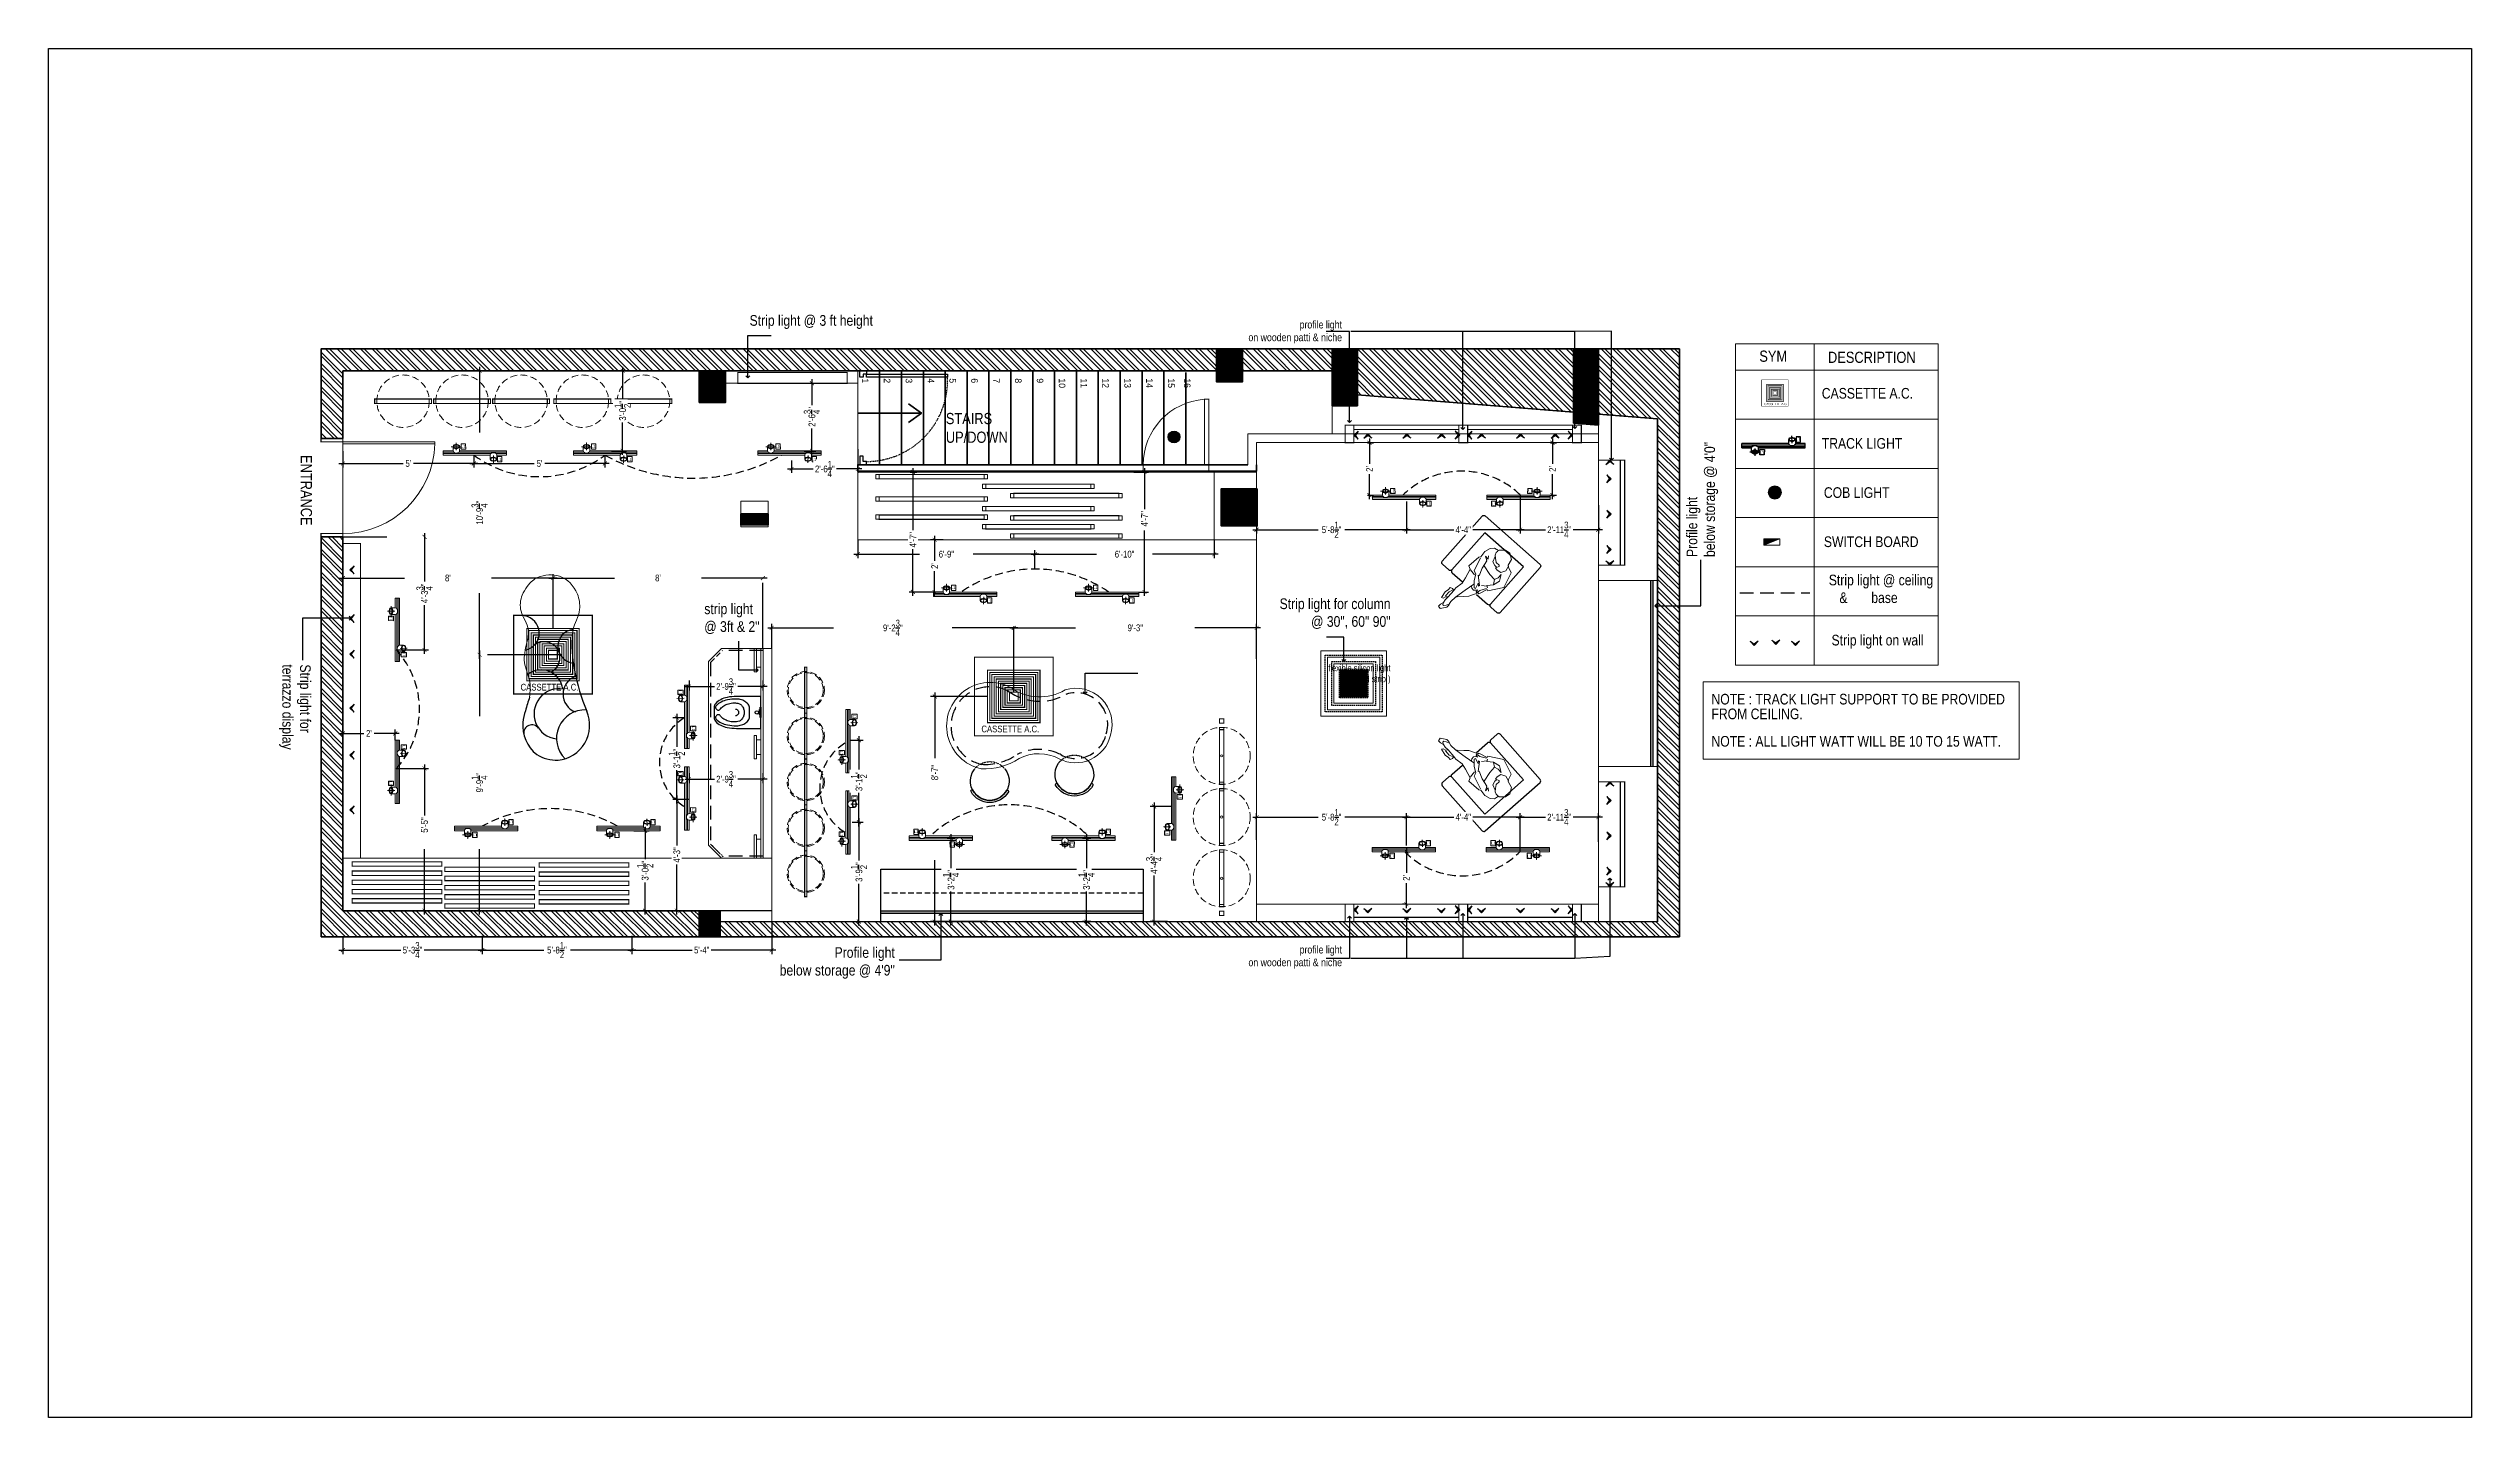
# Model space of a CAD drawing. Header units: inches. Extents: x -109431 to 29005, y -34715 to -1756.
# Drawn here: x -51678 to -50570, y -12448 to -11821 of the extents above; entities that cross this region are included whole.
import ezdxf
from ezdxf.lldxf.tags import DXFTag

# ---------------------------------------------------------------- set-up
doc = ezdxf.new("R2010")
doc.units = ezdxf.units.IN
doc.header["$LTSCALE"] = 0.05
doc.header["$MEASUREMENT"] = 0
doc.header["$PDMODE"] = 3
doc.header["$PDSIZE"] = -4
for name, pattern in [('A2-XREF-115_FURN$0$HIDDEN', [0.375, 0.25, -0.125]), ('ACAD_ISO03W100', [30, 12, -18]), ('DASHED2', [0.375, 0.25, -0.125])]:
    doc.linetypes.add(name, pattern=pattern)
doc.layers.get('Defpoints').update_dxf_attribs({"linetype": 'DASHED2'})
for name, color, linetype, lineweight in [('A-PEOPLE', 12, 'Continuous', 20), ('Electrical ceiling fixture', 144, 'Continuous', 15), ('Electrical power fixture', 144, 'Continuous', 15), ('ELECTRICAL SWITCH BORAD', 143, 'Continuous', 9), ('Electrical text & dimension', 140, 'Continuous', 9), ('FURNITURE', 1, 'Continuous', 18), ('hatch', 7, 'Continuous', 25), ('WALL', 7, 'Continuous', 35)]:
    doc.layers.add(name, color=color, linetype=linetype, lineweight=lineweight)
for name, color, linetype in [('Civil Dimension - Text', 7, 'Continuous'), ('Column', 6, 'Continuous'), ('Dim', 4, 'Continuous'), ('Door', 3, 'Continuous'), ('Electrical Ceiling Fixtures', 150, 'Continuous'), ('Flooring Dimension & Text', 7, 'Continuous'), ('Flooring Hatch', 251, 'Continuous'), ('Flooring Layout', 7, 'Continuous'), ('Furniture text & dimension', 7, 'Continuous'), ('T-furniture', 7, 'Continuous'), ('text', 4, 'Continuous')]:
    doc.layers.add(name, color=color, linetype=linetype)
doc.styles.add('1MMOF3-32', font='ARIALN.TTF', dxfattribs={"height": 4.86})
doc.styles.add('4MMOF3-8', font='ARIALN.TTF', dxfattribs={"height": 5.12})
doc.styles.add('9-128OF1-4', font='ARIALN.TTF', dxfattribs={"height": 3.0792})
doc.styles.add('PDF Arial', font='arial.ttf')
doc.styles.get("Standard").update_dxf_attribs({"font": 'stylu.ttf', "height": 6})
tags = doc.linetypes.add('A2-XREF-115_FURN$0$DASHED', pattern=[0.75, 0.5, -0.25]).pattern_tags.tags
tags[6:7] = [DXFTag(74, 4), DXFTag(75, 0), DXFTag(340, '0'), DXFTag(46, 1.0), DXFTag(50, 0.0), DXFTag(44, 0.0), DXFTag(45, 0.0)]
tags[4:5] = [DXFTag(74, 4), DXFTag(75, 0), DXFTag(340, '0'), DXFTag(46, 1.0), DXFTag(50, 0.0), DXFTag(44, 0.0), DXFTag(45, 0.0)]
doc.dimstyles.new('DIM 1-4', dxfattribs={"dimtxt": 3.0792, "dimasz": 1.82, "dimexe": 1.82, "dimexo": 0, "dimgap": 0.09, "dimtad": 0, "dimzin": 0, "dimdsep": 46, "dimlunit": 4, "dimtxsty": '9-128OF1-4', "dimblk": 'ARCHTICK', "dimcen": 1.8125, "dimdle": 1.82, "dimclrd": 8, "dimclre": 8, "dimadec": 0, "dimazin": 0, "dimtfac": 1, "dimtofl": 0, "dimtmove": 0, "dimatfit": 3, "dimldrblk": 'OPEN90', "dimfxl": 1, "dimtolj": 1, "dimtzin": 0, "dimlwd": -1, "dimarcsym": 0})
doc.dimstyles.new('STANDARD$0', dxfattribs={"dimscale": 0, "dimtxt": 4, "dimasz": 0.5, "dimexe": 0, "dimexo": 0, "dimgap": 0, "dimtad": 0, "dimzin": 0, "dimdsep": 46, "dimlunit": 4, "dimtxsty": 'Standard', "dimblk": 'ARCHTICK', "dimcen": 0.09375, "dimclrd": 256, "dimclre": 8, "dimclrt": 7, "dimadec": 0, "dimazin": 0, "dimtfac": 1, "dimtofl": 0, "dimtmove": 1, "dimatfit": 3, "dimldrblk": 'OBLIQUE', "dimfxl": 0.1875, "dimtolj": 1, "dimtzin": 0, "dimlwd": -1, "dimlwe": -1, "dimarcsym": 0})
pattern_1 = [(315, (-47162.779, 72304.417), (2.65165043, 2.65165043), []), (315, (-47162.779, 72302.6493), (2.65165043, 2.65165043), [])]
pattern_2 = [(315, (3289.88327, 0), (0.08838834765, 0.08838834765), [])]
pattern_3 = [(315, (-47162.77918, 72304.41709), (0.08838834765, 0.08838834765), [])]

msp = doc.modelspace()

# ---------------------------------------------------------------- texts
at = {"layer": 'Dim', "ltscale": 0.25, "char_height": 3, "attachment_point": 1, "rotation": 270}
for s, insert in [('1 ', (-51302.92974, -11972.32825)), ('2 ', (-51292.92974, -11972.32825)), ('3 ', (-51282.92974, -11972.32825)), ('4 ', (-51272.87371, -11972.32825)), ('5 ', (-51262.92974, -11972.32825)), ('6 ', (-51252.92974, -11972.32825)), ('7 ', (-51242.92974, -11972.32825)), ('8 ', (-51232.92974, -11972.32825)), ('9 ', (-51222.92974, -11972.32825)), ('10 ', (-51212.87371, -11972.32825)), ('11 ', (-51202.92974, -11972.32825)), ('12 ', (-51192.92974, -11972.32825)), ('13 ', (-51182.87371, -11972.32825)), ('14 ', (-51172.92974, -11972.32825)), ('15', (-51162.92974, -11972.32825)), ('16', (-51155.64105, -11972.32825))]:
    msp.add_mtext_dynamic_manual_height_columns(s, width=44, gutter_width=1, heights=[0], dxfattribs=dict(at, insert=insert))
at = {"layer": 'Electrical power fixture', "char_height": 1.289372, "style": 'PDF Arial'}
for insert, attachment_point, rotation in [((-51487.27796, -12003.47526), 6, 0.19980032), ((-51470.78659, -12009.4699), 6, 0.19980032), ((-51427.74476, -12003.47526), 6, 0.19980032), ((-51411.25339, -12009.4699), 6, 0.19980032), ((-51343.39721, -12003.47526), 6, 0.19980032), ((-51326.90585, -12009.4699), 6, 0.19980032), ((-51062.21151, -12023.77896), 6, 0.19980032), ((-51001.31155, -12023.77896), 4, 359.80019968), ((-51045.72015, -12029.7736), 6, 0.19980032), ((-51017.80291, -12029.7736), 4, 359.80019968), ((-51263.09898, -12068.12768), 6, 0.19980032), ((-51198.11739, -12068.12768), 6, 0.19980032), ((-51246.60762, -12074.12232), 6, 0.19980032), ((-51181.62603, -12074.12232), 6, 0.19980032), ((-51521.40728, -12083.05937), 4, 89.80019968), ((-51515.41263, -12099.55073), 4, 89.80019968), ((-51389.03178, -12115.09821), 4, 269.80019968), ((-51383.03714, -12131.58957), 4, 269.80019968), ((-51309.27616, -12126.19537), 4, 270.19980032), ((-51515.41263, -12140.21558), 4, 270.19980032), ((-51315.2708, -12142.68673), 4, 270.19980032), ((-51389.03178, -12152.35524), 4, 269.80019968), ((-51309.27616, -12163.4524), 4, 270.19980032), ((-51160.38683, -12164.7317), 6, 270.19980032), ((-51465.57523, -12175.29641), 4, 179.80019968), ((-51400.59365, -12175.29641), 4, 179.80019968), ((-51383.03714, -12168.8466), 4, 269.80019968), ((-51282.04126, -12179.70883), 4, 0.19980032), ((-51166.38147, -12181.22306), 6, 270.19980032), ((-51482.06659, -12181.29106), 4, 179.80019968), ((-51417.08501, -12181.29106), 4, 179.80019968), ((-51315.2708, -12179.94376), 4, 270.19980032), ((-51265.5499, -12185.70347), 4, 0.19980032), ((-51062.46151, -12190.92813), 4, 179.80019968), ((-51045.97015, -12184.93349), 4, 179.80019968), ((-51018.05291, -12184.93349), 4, 0.19980032), ((-51001.56155, -12190.92813), 4, 0.19980032)]:
    msp.add_mtext('L1', dxfattribs=dict(at, insert=insert, attachment_point=attachment_point, rotation=rotation))
at = {"layer": 'Electrical text & dimension', "ltscale": 50}
for s, width, insert, char_height, attachment_point, style in [('{\\C30;\\c2254834;Strip light @ 3 ft height}', 250.4249093, (-51357.3167, -11943.42516), 4.86, 1, '1MMOF3-32'), ('\\pi231.31816;{\\C30;\\c2254834;profile light\\P\\pi207.92355;on wooden patti & niche}', 250.4249093, (-51337.07178, -11946.01266), 3.5, 1, '1MMOF3-32'), ('{\\C177;\\c8991017;SYM}', 8.3372061, (-50895.4684, -11959.65741), 5.12, 1, '4MMOF3-8'), ('{\\C251;\\c6710371;DESCRIPTION}', 23.5931651, (-50864.05374, -11960.16824), 5.12, 1, '4MMOF3-8'), ('{\\C32;\\c2648525;CASSETTE A.C.}', 250.4249093, (-50866.90016, -11976.75322), 4.86, 1, '1MMOF3-32'), ('{\\C30;\\c2254834;TRACK LIGHT}', 250.4249093, (-50866.90016, -11999.6712), 4.86, 1, '1MMOF3-32'), ('{\\C30;\\c2254834;COB LIGHT}', 250.4249093, (-50865.95163, -12022.1712), 4.86, 1, '1MMOF3-32'), ('{\\C30;\\c2254834;SWITCH BOARD}', 250.4249093, (-50865.95163, -12044.6712), 4.86, 1, '1MMOF3-32'), ('{\\C30;\\c2254834;Strip light @ ceiling\\P\\pi-14.58,l19.44,t19.44;&^Ibase}', 250.4249093, (-50863.70389, -12062.1712), 4.86, 1, '1MMOF3-32'), ('{\\C30;\\c2254834;Strip light for column \\P@ 30", 60" 90"}', 250.4249093, (-51064.14856, -12073.04274), 4.86, 3, '1MMOF3-32'), ('{\\C30;\\c2254834;Strip light on wall}', 250.4249093, (-50862.45163, -12089.6712), 4.86, 1, '1MMOF3-32'), ('{\\C30;\\c2254834;flexible silicon light \\P(led strip )}', 250.4249093, (-51064.18404, -12103.32076), 3, 3, '1MMOF3-32'), ('\\pi231.31816;{\\C30;\\c2254834;profile light\\P\\pi207.92355;on wooden patti & niche}', 250.4249093, (-51337.07178, -12231.94844), 3.5, 1, '1MMOF3-32')]:
    msp.add_mtext_dynamic_manual_height_columns(s, width=width, gutter_width=15.396, heights=[0], dxfattribs=dict(at, insert=insert, char_height=char_height, attachment_point=attachment_point, style=style))
at = {"layer": 'Electrical text & dimension', "color": 152, "ltscale": 50, "true_color": 0x2776bb, "insert": (-50893.32596, -11984.09814), "char_height": 1.0376693, "attachment_point": 4, "style": '9-128OF1-4'}
msp.add_mtext_dynamic_manual_height_columns('CASSETTE A.C.', width=12.4761343, gutter_width=5.18835, heights=[0], dxfattribs=at)
at = {"layer": 'Electrical text & dimension', "ltscale": 50, "char_height": 4.86, "attachment_point": 1, "style": '1MMOF3-32'}
for s, insert, rotation in [('{\\C30;\\c2254834;Profile light \\Pbelow storage @ 4\'0"}', (-50928.72041, -12054.08342), 90), ('{\\C30;\\c2254834;Strip light for\\Pterrazzo display}', (-51558.06573, -12103.21412), 270)]:
    msp.add_mtext_dynamic_manual_height_columns(s, width=250.4249093, gutter_width=15.396, heights=[0], dxfattribs=dict(at, insert=insert, rotation=rotation))
at = {"layer": 'Electrical text & dimension', "ltscale": 50, "char_height": 4.86, "width": 246.3328088, "attachment_point": 1, "style": '1MMOF3-32'}
for s, insert in [('{\\C32;\\c2648525;NOTE : TRACK LIGHT SUPPORT TO BE PROVIDED}', (-50917.36761, -12116.67761)), ('{\\C256;\\c0;FROM CEILING.}', (-50917.36697, -12123.4178)), ('{\\C30;\\c2254834;NOTE : ALL LIGHT WATT WILL BE 10 TO 15 WATT.}', (-50917.36761, -12135.97051))]:
    msp.add_mtext(s, dxfattribs=dict(at, insert=insert))
at = {"layer": 'text', "ltscale": 50, "insert": (-51267.54832, -11995.0461), "char_height": 5.12, "width": 66.2810962, "attachment_point": 4, "style": '4MMOF3-8'}
msp.add_mtext('STAIRS\\PUP/DOWN', dxfattribs=at)

# ---------------------------------------------------------------- blocks, each defined once
blk = doc.blocks.new('_ArchTick')
at = {"color": 0, "const_width": 0.15}
blk.add_lwpolyline([(-0.5, -0.5), (0.5, 0.5)], dxfattribs=at)
blk = doc.blocks.new('A$C26633AF0')
at = {"layer": 'T-furniture', "color": 11}
blk.add_lwpolyline([(0, 10.5, 0.049648), (0.4, 6.2, 0.06346), (1.5, 3.1, 0.103485), (3.4, 0.6, 0.178458), (5.1, 0), (9.9, 0, 0.178458), (11.6, 0.6, 0.103485), (13.5, 3.1, 0.06346), (14.6, 6.2, 0.049648), (15, 10.5), (15, 22), (0, 22)], format="xyb", close=True, dxfattribs=at)
at = {"layer": 'T-furniture', "color": 1}
blk.add_lwpolyline([(10.6, 0.9, 0.103485), (12.4, 3.3, 0.06346), (13.4, 6.3, 0.049648), (13.8, 10.5, 0.075858), (13.4, 12.9, 0.086069), (12.4, 14.9, 0.105985), (10.9, 16.3, 0.126201), (9.1, 16.7), (5.9, 16.7, 0.126201), (4.1, 16.3, 0.105985), (2.6, 14.9, 0.086069), (1.6, 12.9, 0.075858), (1.2, 10.5, 0.049648), (1.6, 6.3, 0.06346), (2.6, 3.3, 0.103485), (4.4, 0.9, 0.097511), (4.9, 0.7, 0.09808), (5.4, 0.7, 0.098895), (5.8, 0.9, 0.099479), (6.2, 1.3, 0.099479), (6.4, 1.7, 0.098895), (6.4, 2.2, 0.09808), (6.2, 2.7, 0.097511), (5.8, 3, -0.102445), (4.4, 4.6, -0.077884), (3.4, 6.7, -0.065096), (3, 9.5, -0.024284), (3.1, 10.5, -0.115331), (3.4, 11.9, -0.103946), (4.4, 13.1, -0.091071), (5.8, 13.9, -0.083675), (7.5, 14.2, -0.083675), (9.2, 13.9, -0.091071), (10.6, 13.1, -0.103946), (11.6, 11.9, -0.115331), (11.9, 10.5, -0.024284), (12, 9.5, -0.065096), (11.6, 6.7, -0.077884), (10.6, 4.6, -0.102445), (9.2, 3, 0.097511), (8.8, 2.7, 0.09808), (8.6, 2.2, 0.098895), (8.6, 1.7, 0.099479), (8.8, 1.3, 0.099479), (9.2, 0.9, 0.098895), (9.6, 0.7, 0.09808), (10.1, 0.7, 0.097511)], format="xyb", close=True, dxfattribs=at)
at = {"layer": 'T-furniture', "color": 1, "ltscale": 2}
for points in [[(5.1, 21.7), (5.1, 22), (9.9, 22), (9.9, 21.7)], [(6.1, 21.4), (6.1, 21.7), (8.7, 21.7), (8.7, 21.4)]]:
    blk.add_lwpolyline(points, close=True, dxfattribs=at)
at = {"layer": 'T-furniture', "color": 1}
blk.add_lwpolyline([(5.9, 10, -0.111064), (6, 10.6, -0.102841), (6.3, 11, -0.093011), (6.9, 11.4, -0.087082), (7.5, 11.5, -0.087082), (8.1, 11.4, -0.093011), (8.7, 11, -0.102841), (9, 10.6, -0.111064), (9.1, 10, -0.111064)], format="xyb", dxfattribs=at)
blk.add_circle((7.5, 20.1), 0.816, dxfattribs=at)
at = {"layer": 'T-furniture', "color": 1, "ltscale": 2}
blk.add_arc((7.4, 24.6), 3.39, 247.5212, 292.4788, dxfattribs=at)
blk = doc.blocks.new('A$7E7C19E2B201E1')
at = {"color": 11}
blk.add_lwpolyline([(-219, -370, 0.428876), (-236, -397, 0.57735), (245, -381, 0.536088), (227, -355, -0.615882)], format="xyb", close=True, dxfattribs=at)
at = {"color": 6}
blk.add_arc((0, -250), 250, 142.6792, 37.3208, dxfattribs=at)
at = {"color": 1, "linetype": 'ACAD_ISO03W100', "ltscale": 3}
blk.add_arc((0, -250), 250, 37.3028, 142.6972, dxfattribs=at)
blk = doc.blocks.new('A$C9f012d1b')
at = {"layer": 'A-PEOPLE', "color": 1, "lineweight": 0}
blk.add_lwpolyline([(736, 178), (755, 204), (786, 212), (795, 233), (715, 244), (669, 233), (639, 235), (631, 208), (637, 180), (597, 183), (509, 162), (437, 176), (326, 204), (305, 239), (156, 220), (137, 204), (59, 210), (-10, 187), (-44, 153), (-53, 99), (-65, 96), (-111, 42), (-120, -21), (-78, -82), (0, -99), (15, -116), (40, -183), (227, -232), (378, -120), (370, -103), (473, -63), (471, -51), (572, 4), (610, 46), (667, 101), (683, 113), (755, 119), (784, 115), (805, 109), (837, 111), (900, 159), (892, 191), (858, 191), (822, 178), (786, 183)], close=True, dxfattribs=at)
for points in [[(4, -108), (65, -120), (116, -91), (128, -40), (118, -7), (80, -30), (67, -19), (67, 25), (36, 65), (11, 94), (-19, 103), (-44, 101)], [(25, 82), (90, 61), (105, 14), (107, -11)], [(69, 145), (101, 122), (95, 168), (126, 122), (225, 105), (313, 71), (318, 86), (395, -5), (408, -2), (387, 23), (452, 6), (458, 23), (395, 80), (326, 115), (309, 157), (151, 197)], [(189, 107), (221, -11), (229, -91), (185, -110), (132, -110), (204, -145), (282, -122), (339, -68), (355, -91)], [(330, 193), (343, 120)], [(465, 56), (477, 40), (484, 12), (467, -9), (450, -21), (477, -26), (482, -34), (437, -45), (368, -91)], [(427, 54), (547, 82), (683, 113)], [(637, 180), (736, 178)], [(646, 193), (686, 210), (749, 210)], [(829, 174), (847, 164), (847, 151), (824, 132), (784, 111)], [(229, -91), (280, -118)], [(345, -74), (381, -23)]]:
    blk.add_lwpolyline(points, dxfattribs=at)
blk = doc.blocks.new('TRACK 2 LIGHT')
at = {"layer": 'Electrical Ceiling Fixtures'}
for p, q in [((20360.6, -13285), (20360.6, -13280.5)), ((20360.6, -13280.5), (20362.6, -13280.5))]:
    blk.add_line(p, q, dxfattribs=at)
for points in [[(20360.4, -13286.5), (20357, -13286.5), (20357, -13286.4)], [(20358.7, -13287.8), (20358.6, -13287.8), (20358.6, -13287.8), (20358.5, -13287.7), (20358.4, -13287.7), (20358.4, -13287.6), (20358.3, -13287.6), (20358.3, -13287.5), (20358.3, -13287.5), (20358.3, -13287.5), (20358.2, -13287.5), (20358.2, -13287.4), (20358.2, -13287.3), (20358.1, -13287.3), (20358.1, -13287.2), (20358.1, -13287.2), (20358, -13287.2), (20358, -13287.1), (20358, -13287), (20358, -13286.9), (20358, -13286.8), (20358, -13286.8), (20358, -13286.7), (20358, -13286.6), (20358, -13286.5), (20358, -13286.5), (20358, -13286.4), (20358, -13286.3), (20358, -13286.2), (20358, -13286.1), (20358, -13286.1), (20358, -13286.1), (20358, -13286), (20358, -13285.9), (20358, -13285.8), (20358.1, -13285.8), (20358.1, -13285.7), (20358.1, -13285.6), (20358.2, -13285.6), (20358.2, -13285.5), (20358.2, -13285.5), (20358.3, -13285.5), (20358.3, -13285.4), (20358.3, -13285.4), (20358.3, -13285.3), (20358.4, -13285.3), (20358.5, -13285.2), (20358.6, -13285.2), (20358.6, -13285.2), (20358.6, -13285.1), (20358.7, -13285.1), (20358.7, -13285.2), (20358.8, -13285.2), (20358.9, -13285.2), (20359, -13285.2), (20359, -13285.3), (20359, -13285.3), (20359, -13285.4), (20359.1, -13285.4), (20359.1, -13285.5), (20359.2, -13285.5), (20359.2, -13285.5), (20359.3, -13285.5), (20359.3, -13285.6), (20359.3, -13285.7), (20359.3, -13285.7), (20359.3, -13285.8), (20359.3, -13285.8), (20359.3, -13285.9), (20359.4, -13285.9), (20359.4, -13286), (20359.4, -13286.1), (20359.4, -13286.1), (20359.4, -13286.2), (20359.4, -13286.3), (20359.4, -13286.4), (20359.5, -13286.4), (20359.5, -13286.5), (20359.5, -13286.5), (20359.4, -13286.6), (20359.4, -13286.7), (20359.4, -13286.8), (20359.4, -13286.8), (20359.4, -13286.9), (20359.4, -13287), (20359.3, -13287.1), (20359.3, -13287.2), (20359.3, -13287.2), (20359.3, -13287.3), (20359.3, -13287.4), (20359.2, -13287.4), (20359.2, -13287.5), (20359.2, -13287.5), (20359.1, -13287.5), (20359.1, -13287.6), (20359, -13287.6), (20359, -13287.7), (20359, -13287.7), (20358.9, -13287.7), (20358.9, -13287.8), (20358.8, -13287.8), (20358.7, -13287.8), (20358.7, -13287.7)], [(20358.7, -13288.7), (20358.7, -13284.2), (20358.7, -13284.1)], [(20358.7, -13285), (20360.7, -13285), (20361.1, -13285.1), (20361.4, -13285.5), (20361.7, -13286.1), (20361.7, -13286.8), (20361.4, -13287.4), (20361.1, -13287.9), (20360.7, -13287.9), (20358.7, -13288)], [(20360.6, -13280.5), (20360.6, -13285)], [(20360.6, -13287.9), (20360.6, -13309.5), (20362.6, -13309.5), (20362.6, -13305)], [(20361.3, -13280.5), (20361.3, -13285.2), (20361.3, -13285.1)], [(20361.3, -13287.7), (20361.3, -13309.5), (20361.9, -13309.5), (20361.9, -13304.7), (20361.9, -13304.6)], [(20361.9, -13302.3), (20361.9, -13280.5)], [(20362.6, -13302), (20362.6, -13280.5)], [(20357.5, -13290.7), (20357.5, -13288.7), (20359.9, -13288.7), (20359.9, -13290.8), (20357.5, -13290.7), (20357.5, -13290.6)], [(20364.5, -13305), (20362.4, -13305), (20362.1, -13304.8), (20361.7, -13304.4), (20361.5, -13303.8), (20361.5, -13303.1), (20361.7, -13302.6), (20362.1, -13302.1), (20362.4, -13302), (20364.5, -13302)], [(20362.8, -13303.5), (20366.1, -13303.4), (20366.1, -13303.3)], [(20365.7, -13307.3), (20365.7, -13305.3), (20363.3, -13305.3), (20363.3, -13307.3), (20365.7, -13307.3), (20365.7, -13307.2)], [(20364.5, -13302.2), (20364.5, -13302.2), (20364.6, -13302.2), (20364.7, -13302.2), (20364.7, -13302.3), (20364.8, -13302.3), (20364.8, -13302.3), (20364.8, -13302.3), (20364.8, -13302.4), (20364.9, -13302.4), (20364.9, -13302.5), (20365, -13302.5), (20365, -13302.6), (20365.1, -13302.7), (20365.1, -13302.7), (20365.1, -13302.8), (20365.2, -13302.8), (20365.2, -13302.9), (20365.2, -13303), (20365.2, -13303), (20365.2, -13303.1), (20365.2, -13303.1), (20365.2, -13303.2), (20365.2, -13303.3), (20365.2, -13303.3), (20365.2, -13303.4), (20365.2, -13303.5), (20365.2, -13303.6), (20365.2, -13303.7), (20365.2, -13303.7), (20365.2, -13303.8), (20365.2, -13303.9), (20365.2, -13304), (20365.2, -13304), (20365.2, -13304.1), (20365.1, -13304.1), (20365.1, -13304.2), (20365.1, -13304.3), (20365, -13304.4), (20365, -13304.4), (20364.9, -13304.4), (20364.9, -13304.5), (20364.8, -13304.6), (20364.8, -13304.7), (20364.7, -13304.7), (20364.7, -13304.7), (20364.6, -13304.7), (20364.5, -13304.7), (20364.5, -13304.7), (20364.4, -13304.7), (20364.3, -13304.7), (20364.2, -13304.7), (20364.2, -13304.7), (20364.1, -13304.7), (20364.1, -13304.6), (20364.1, -13304.6), (20364.1, -13304.5), (20364, -13304.5), (20364, -13304.4), (20363.9, -13304.4), (20363.9, -13304.3), (20363.8, -13304.3), (20363.8, -13304.2), (20363.8, -13304.1), (20363.8, -13304), (20363.8, -13304), (20363.8, -13304), (20363.8, -13303.9), (20363.8, -13303.8), (20363.8, -13303.7), (20363.7, -13303.7), (20363.7, -13303.6), (20363.7, -13303.5), (20363.7, -13303.4), (20363.7, -13303.3), (20363.7, -13303.3), (20363.8, -13303.2), (20363.8, -13303.1), (20363.8, -13303), (20363.8, -13303), (20363.8, -13302.9), (20363.8, -13302.9), (20363.8, -13302.8), (20363.8, -13302.7), (20363.8, -13302.7), (20363.9, -13302.7), (20363.9, -13302.6), (20363.9, -13302.5), (20364, -13302.5), (20364, -13302.4), (20364.1, -13302.4), (20364.1, -13302.3), (20364.1, -13302.3), (20364.1, -13302.3), (20364.2, -13302.3), (20364.2, -13302.2), (20364.3, -13302.2), (20364.4, -13302.2), (20364.5, -13302.2), (20364.5, -13302.1)]]:
    blk.add_lwpolyline(points, dxfattribs=at)
for points in [[(20358.7, -13288), (20358.3, -13287.9), (20358, -13287.4), (20357.8, -13286.8), (20357.8, -13286.1), (20358, -13285.5), (20358.3, -13285.1), (20358.7, -13285), (20359.1, -13285.1), (20359.4, -13285.5), (20359.7, -13286.1), (20359.7, -13286.8), (20359.4, -13287.4), (20359.1, -13287.9)], [(20364.5, -13302), (20364.8, -13302.1), (20365.2, -13302.5), (20365.4, -13303.1), (20365.4, -13303.8), (20365.2, -13304.4), (20364.9, -13304.8), (20364.5, -13305), (20364.1, -13304.8), (20363.8, -13304.4), (20363.5, -13303.8), (20363.5, -13303.1), (20363.7, -13302.5), (20364.1, -13302.1)]]:
    blk.add_lwpolyline(points, close=True, dxfattribs=at)
at = {"layer": 'Electrical Ceiling Fixtures', "char_height": 1.29, "attachment_point": 4, "rotation": 89.8002, "style": 'PDF Arial'}
for insert in [(20358.6, -13290.6), (20364.6, -13307.1)]:
    blk.add_mtext('L1', dxfattribs=dict(at, insert=insert))
blk = doc.blocks.new('switch borad')
at = {"layer": 'ELECTRICAL SWITCH BORAD'}
blk.add_hatch(color=256, dxfattribs=at).paths.add_polyline_path([(8815, 65813), (8815, 65683), (9154, 65813)])
blk.add_line((9154, 65813), (8815, 65683), dxfattribs=at)
blk.add_lwpolyline([(8815, 65813), (9154, 65813), (9154, 65683), (8815, 65683)], close=True, dxfattribs=at)
blk = doc.blocks.new('adwawd')
at = {"layer": 'Flooring Hatch', "ltscale": 50, "true_color": 0xcd6928}
h = blk.add_hatch(color=32, dxfattribs=at)
h.dxf.hatch_style = 1
h.paths.add_polyline_path([(-77941.3, -7094), (-77946, -7099.1), (-77941.3, -7095.7), (-77936.7, -7099.1)])
at = {"layer": 'Civil Dimension - Text', "color": 2, "ltscale": 50}
for p, q in [((-77941.3, -7094), (-77946, -7099.1)), ((-77946, -7099.1), (-77941.3, -7095.7)), ((-77941.3, -7094), (-77936.7, -7099.1)), ((-77936.7, -7099.1), (-77941.3, -7095.7))]:
    blk.add_line(p, q, dxfattribs=at)
blk = doc.blocks.new('*D361')
at = {"layer": 'Defpoints', "color": 0, "ltscale": 50, "transparency": 16777216}
for p in [(-51268.7, -12046.2), (-51272.7, -12070.1), (-51268.7, -12070.1)]:
    blk.add_point(p, dxfattribs=at)
at = {"layer": 'Flooring Layout', "color": 8, "linetype": 'ACAD_ISO03W100', "lineweight": -2, "ltscale": 50, "transparency": 16777216}
for p, q in [((-51268.7, -12046.2), (-51274.5, -12046.2)), ((-51268.7, -12070.1), (-51274.5, -12070.1))]:
    blk.add_line(p, q, dxfattribs=at)
at = {"layer": 'Flooring Layout', "color": 8, "linetype": 'ACAD_ISO03W100', "ltscale": 50, "transparency": 16777216}
for p, q in [((-51272.7, -12044.4), (-51272.7, -12056.9)), ((-51272.7, -12071.9), (-51272.7, -12059.4))]:
    blk.add_line(p, q, dxfattribs=at)
at = {"layer": 'Flooring Layout', "color": 8, "ltscale": 50, "transparency": 16777216, "xscale": 1.82, "yscale": 1.82, "zscale": 1.82}
for p, rotation in [((-51272.7, -12046.2), 90), ((-51272.7, -12070.1), 270)]:
    blk.add_blockref('_ArchTick', p, dxfattribs=dict(at, rotation=rotation))
at = {"layer": 'Flooring Layout', "color": 0, "ltscale": 50, "transparency": 16777216, "insert": (-51272.7, -12058.2), "char_height": 3.08, "attachment_point": 5, "rotation": 90, "style": '9-128OF1-4', "bg_fill": 3, "box_fill_scale": 1.25, "bg_fill_color": 256, "bg_fill_true_color": 13158600, "bg_fill_transparency": 0}
blk.add_mtext("\\A1;2'", dxfattribs=at)
blk = doc.blocks.new('_Open90')
at = {"color": 0, "linetype": 'ByBlock', "lineweight": -2}
for p, q in [((0, 0), (-1, 0)), ((-0.5, 0.5), (0, 0)), ((0, 0), (-0.5, -0.5))]:
    blk.add_line(p, q, dxfattribs=at)
blk = doc.blocks.new('*D362')
at = {"layer": 'Civil Dimension - Text', "color": 8, "linetype": 'ACAD_ISO03W100', "lineweight": -2, "ltscale": 50, "transparency": 16777216}
for p, q in [((-51420.5, -11968.9), (-51413.6, -11968.9)), ((-51420.5, -12005.5), (-51413.6, -12005.5))]:
    blk.add_line(p, q, dxfattribs=at)
at = {"layer": 'Civil Dimension - Text', "color": 8, "linetype": 'ACAD_ISO03W100', "ltscale": 50, "transparency": 16777216}
for p, q in [((-51415.4, -11967.1), (-51415.4, -11982.8)), ((-51415.4, -12007.3), (-51415.4, -11991.5))]:
    blk.add_line(p, q, dxfattribs=at)
at = {"layer": 'Defpoints', "color": 0, "ltscale": 50, "transparency": 16777216}
for p in [(-51420.5, -11968.9), (-51415.4, -11968.9), (-51420.5, -12005.5)]:
    blk.add_point(p, dxfattribs=at)
at = {"layer": 'Civil Dimension - Text', "color": 8, "ltscale": 50, "transparency": 16777216, "xscale": 1.82, "yscale": 1.82, "zscale": 1.82}
for p, rotation in [((-51415.4, -11968.9), 90), ((-51415.4, -12005.5), 270)]:
    blk.add_blockref('_ArchTick', p, dxfattribs=dict(at, rotation=rotation))
at = {"layer": 'Civil Dimension - Text', "color": 0, "ltscale": 50, "transparency": 16777216, "insert": (-51415.4, -11987.2), "char_height": 3.079, "attachment_point": 5, "rotation": 90, "style": '9-128OF1-4', "bg_fill": 3, "box_fill_scale": 1.25, "bg_fill_color": 256, "bg_fill_true_color": 13158600, "bg_fill_transparency": 0}
blk.add_mtext('\\A1;3\'-0{\\H1x;\\S1/2;}"', dxfattribs=at)
blk = doc.blocks.new('*D363')
at = {"layer": 'Defpoints', "color": 0, "ltscale": 50, "transparency": 16777216}
for p in [(-51181.6, -12015.2), (-51176.7, -12015.2), (-51179.3, -12070.1)]:
    blk.add_point(p, dxfattribs=at)
at = {"layer": 'Flooring Layout', "color": 8, "linetype": 'ACAD_ISO03W100', "ltscale": 50, "transparency": 16777216}
for p, q in [((-51176.7, -12013.4), (-51176.7, -12033.1)), ((-51176.7, -12071.9), (-51176.7, -12040.1))]:
    blk.add_line(p, q, dxfattribs=at)
at = {"layer": 'Flooring Layout', "color": 8, "linetype": 'ACAD_ISO03W100', "lineweight": -2, "ltscale": 50, "transparency": 16777216}
for p, q in [((-51181.6, -12015.2), (-51174.9, -12015.2)), ((-51179.3, -12070.1), (-51174.9, -12070.1))]:
    blk.add_line(p, q, dxfattribs=at)
at = {"layer": 'Flooring Layout', "color": 8, "ltscale": 50, "transparency": 16777216, "xscale": 1.82, "yscale": 1.82, "zscale": 1.82}
for p, rotation in [((-51176.7, -12015.2), 90), ((-51176.7, -12070.1), 270)]:
    blk.add_blockref('_ArchTick', p, dxfattribs=dict(at, rotation=rotation))
at = {"layer": 'Flooring Layout', "color": 0, "ltscale": 50, "transparency": 16777216, "insert": (-51176.7, -12036.6), "char_height": 3.08, "attachment_point": 5, "rotation": 90, "style": '9-128OF1-4', "bg_fill": 3, "box_fill_scale": 1.25, "bg_fill_color": 256, "bg_fill_true_color": 13158600, "bg_fill_transparency": 0}
blk.add_mtext('\\A1;4\'-7"', dxfattribs=at)
blk = doc.blocks.new('*D364')
at = {"layer": 'Civil Dimension - Text', "color": 8, "linetype": 'ACAD_ISO03W100', "lineweight": -2, "ltscale": 50, "transparency": 16777216}
for p, q in [((-51410.2, -12179.3), (-51403.3, -12179.3)), ((-51410.2, -12215.9), (-51403.3, -12215.9))]:
    blk.add_line(p, q, dxfattribs=at)
at = {"layer": 'Civil Dimension - Text', "color": 8, "linetype": 'ACAD_ISO03W100', "ltscale": 50, "transparency": 16777216}
for p, q in [((-51405.1, -12177.5), (-51405.1, -12193.2)), ((-51405.1, -12217.7), (-51405.1, -12202))]:
    blk.add_line(p, q, dxfattribs=at)
at = {"layer": 'Defpoints', "color": 0, "ltscale": 50, "transparency": 16777216}
for p in [(-51410.2, -12179.3), (-51405.1, -12179.3), (-51410.2, -12215.9)]:
    blk.add_point(p, dxfattribs=at)
at = {"layer": 'Civil Dimension - Text', "color": 8, "ltscale": 50, "transparency": 16777216, "xscale": 1.82, "yscale": 1.82, "zscale": 1.82}
for p, rotation in [((-51405.1, -12179.3), 90), ((-51405.1, -12215.9), 270)]:
    blk.add_blockref('_ArchTick', p, dxfattribs=dict(at, rotation=rotation))
at = {"layer": 'Civil Dimension - Text', "color": 0, "ltscale": 50, "transparency": 16777216, "insert": (-51405.1, -12197.6), "char_height": 3.079, "attachment_point": 5, "rotation": 90, "style": '9-128OF1-4', "bg_fill": 3, "box_fill_scale": 1.25, "bg_fill_color": 256, "bg_fill_true_color": 13158600, "bg_fill_transparency": 0}
blk.add_mtext('\\A1;3\'-0{\\H1x;\\S1/2;}"', dxfattribs=at)
blk = doc.blocks.new('*D365')
at = {"layer": 'Defpoints', "color": 0, "ltscale": 50, "transparency": 16777216}
for p in [(-51385, -12153), (-51351.2, -12153), (-51351.2, -12155.7)]:
    blk.add_point(p, dxfattribs=at)
at = {"layer": 'Flooring Layout', "color": 8, "linetype": 'ACAD_ISO03W100', "ltscale": 50, "transparency": 16777216}
for p, q in [((-51386.8, -12155.7), (-51372.5, -12155.7)), ((-51349.3, -12155.7), (-51363.7, -12155.7))]:
    blk.add_line(p, q, dxfattribs=at)
at = {"layer": 'Flooring Layout', "color": 8, "linetype": 'ACAD_ISO03W100', "lineweight": -2, "ltscale": 50, "transparency": 16777216}
for p, q in [((-51385, -12153), (-51385, -12157.6)), ((-51351.2, -12153), (-51351.2, -12157.6))]:
    blk.add_line(p, q, dxfattribs=at)
at = {"layer": 'Flooring Layout', "color": 8, "ltscale": 50, "transparency": 16777216, "xscale": 1.82, "yscale": 1.82, "zscale": 1.82, "rotation": 180}
blk.add_blockref('_ArchTick', (-51385, -12155.7), dxfattribs=at)
at = {"layer": 'Flooring Layout', "color": 8, "ltscale": 50, "transparency": 16777216, "xscale": 1.82, "yscale": 1.82, "zscale": 1.82}
blk.add_blockref('_ArchTick', (-51351.2, -12155.7), dxfattribs=at)
at = {"layer": 'Flooring Layout', "color": 0, "ltscale": 50, "transparency": 16777216, "insert": (-51368.1, -12155.7), "char_height": 3.079, "attachment_point": 5, "style": '9-128OF1-4', "bg_fill": 3, "box_fill_scale": 1.25, "bg_fill_color": 256, "bg_fill_true_color": 13158600, "bg_fill_transparency": 0}
blk.add_mtext('\\A1;2\'-9{\\H1x;\\S3/4;}"', dxfattribs=at)
blk = doc.blocks.new('*D366')
at = {"layer": 'Defpoints', "color": 0, "ltscale": 50, "transparency": 16777216}
for p in [(-51385, -12110.6), (-51351.2, -12110.6), (-51351.2, -12113.3)]:
    blk.add_point(p, dxfattribs=at)
at = {"layer": 'Flooring Layout', "color": 8, "linetype": 'ACAD_ISO03W100', "ltscale": 50, "transparency": 16777216}
for p, q in [((-51386.8, -12113.3), (-51372.5, -12113.3)), ((-51349.3, -12113.3), (-51363.7, -12113.3))]:
    blk.add_line(p, q, dxfattribs=at)
at = {"layer": 'Flooring Layout', "color": 8, "linetype": 'ACAD_ISO03W100', "lineweight": -2, "ltscale": 50, "transparency": 16777216}
for p, q in [((-51385, -12110.6), (-51385, -12115.1)), ((-51351.2, -12110.6), (-51351.2, -12115.1))]:
    blk.add_line(p, q, dxfattribs=at)
at = {"layer": 'Flooring Layout', "color": 8, "ltscale": 50, "transparency": 16777216, "xscale": 1.82, "yscale": 1.82, "zscale": 1.82, "rotation": 180}
blk.add_blockref('_ArchTick', (-51385, -12113.3), dxfattribs=at)
at = {"layer": 'Flooring Layout', "color": 8, "ltscale": 50, "transparency": 16777216, "xscale": 1.82, "yscale": 1.82, "zscale": 1.82}
blk.add_blockref('_ArchTick', (-51351.2, -12113.3), dxfattribs=at)
at = {"layer": 'Flooring Layout', "color": 0, "ltscale": 50, "transparency": 16777216, "insert": (-51368.1, -12113.3), "char_height": 3.079, "attachment_point": 5, "style": '9-128OF1-4', "bg_fill": 3, "box_fill_scale": 1.25, "bg_fill_color": 256, "bg_fill_true_color": 13158600, "bg_fill_transparency": 0}
blk.add_mtext('\\A1;2\'-9{\\H1x;\\S3/4;}"', dxfattribs=at)
blk = doc.blocks.new('*D367')
at = {"layer": 'Defpoints', "color": 0, "ltscale": 50, "transparency": 16777216}
for p in [(-51543.3, -12228), (-51543.3, -12233.9), (-51479.6, -12227.4)]:
    blk.add_point(p, dxfattribs=at)
at = {"layer": 'Flooring Layout', "color": 8, "linetype": 'ACAD_ISO03W100', "ltscale": 50, "transparency": 16777216}
for p, q in [((-51545.2, -12233.9), (-51515.9, -12233.9)), ((-51477.8, -12233.9), (-51507, -12233.9))]:
    blk.add_line(p, q, dxfattribs=at)
at = {"layer": 'Flooring Layout', "color": 8, "linetype": 'ACAD_ISO03W100', "lineweight": -2, "ltscale": 50, "transparency": 16777216}
for p, q in [((-51543.3, -12228), (-51543.3, -12235.7)), ((-51479.6, -12227.4), (-51479.6, -12235.7))]:
    blk.add_line(p, q, dxfattribs=at)
at = {"layer": 'Flooring Layout', "color": 8, "ltscale": 50, "transparency": 16777216, "xscale": 1.82, "yscale": 1.82, "zscale": 1.82, "rotation": 180}
blk.add_blockref('_ArchTick', (-51543.3, -12233.9), dxfattribs=at)
at = {"layer": 'Flooring Layout', "color": 8, "ltscale": 50, "transparency": 16777216, "xscale": 1.82, "yscale": 1.82, "zscale": 1.82}
blk.add_blockref('_ArchTick', (-51479.6, -12233.9), dxfattribs=at)
at = {"layer": 'Flooring Layout', "color": 0, "ltscale": 50, "transparency": 16777216, "insert": (-51511.5, -12233.9), "char_height": 3.079, "attachment_point": 5, "style": '9-128OF1-4', "bg_fill": 3, "box_fill_scale": 1.25, "bg_fill_color": 256, "bg_fill_true_color": 13158600, "bg_fill_transparency": 0}
blk.add_mtext('\\A1;5\'-3{\\H1x;\\S3/4;}"', dxfattribs=at)
blk = doc.blocks.new('*D368')
at = {"layer": 'Defpoints', "color": 0, "ltscale": 50, "transparency": 16777216}
for p in [(-51347.2, -12220.9), (-51411.2, -12227.9), (-51411.2, -12233.9)]:
    blk.add_point(p, dxfattribs=at)
at = {"layer": 'Flooring Layout', "color": 8, "linetype": 'ACAD_ISO03W100', "lineweight": -2, "ltscale": 50, "transparency": 16777216}
for p, q in [((-51347.2, -12220.9), (-51347.2, -12235.7)), ((-51411.2, -12227.9), (-51411.2, -12235.7))]:
    blk.add_line(p, q, dxfattribs=at)
at = {"layer": 'Flooring Layout', "color": 8, "linetype": 'ACAD_ISO03W100', "ltscale": 50, "transparency": 16777216}
for p, q in [((-51413, -12233.9), (-51382.6, -12233.9)), ((-51345.3, -12233.9), (-51375.7, -12233.9))]:
    blk.add_line(p, q, dxfattribs=at)
at = {"layer": 'Flooring Layout', "color": 8, "ltscale": 50, "transparency": 16777216, "xscale": 1.82, "yscale": 1.82, "zscale": 1.82, "rotation": 180}
blk.add_blockref('_ArchTick', (-51411.2, -12233.9), dxfattribs=at)
at = {"layer": 'Flooring Layout', "color": 8, "ltscale": 50, "transparency": 16777216, "xscale": 1.82, "yscale": 1.82, "zscale": 1.82}
blk.add_blockref('_ArchTick', (-51347.2, -12233.9), dxfattribs=at)
at = {"layer": 'Flooring Layout', "color": 0, "ltscale": 50, "transparency": 16777216, "insert": (-51379.2, -12233.9), "char_height": 3.08, "attachment_point": 5, "style": '9-128OF1-4', "bg_fill": 3, "box_fill_scale": 1.25, "bg_fill_color": 256, "bg_fill_true_color": 13158600, "bg_fill_transparency": 0}
blk.add_mtext('\\A1;5\'-4"', dxfattribs=at)
blk = doc.blocks.new('*D369')
at = {"layer": 'Civil Dimension - Text', "color": 8, "linetype": 'ACAD_ISO03W100', "lineweight": -2, "ltscale": 50, "transparency": 16777216}
for p, q in [((-51332.3, -11974.6), (-51327, -11974.6)), ((-51332.3, -12005.5), (-51327, -12005.5))]:
    blk.add_line(p, q, dxfattribs=at)
at = {"layer": 'Civil Dimension - Text', "color": 8, "linetype": 'ACAD_ISO03W100', "ltscale": 50, "transparency": 16777216}
for p, q in [((-51328.8, -11972.8), (-51328.8, -11985.6)), ((-51328.8, -12007.3), (-51328.8, -11994.5))]:
    blk.add_line(p, q, dxfattribs=at)
at = {"layer": 'Defpoints', "color": 0, "ltscale": 50, "transparency": 16777216}
for p in [(-51332.3, -11974.6), (-51332.3, -12005.5), (-51328.8, -12005.5)]:
    blk.add_point(p, dxfattribs=at)
at = {"layer": 'Civil Dimension - Text', "color": 8, "ltscale": 50, "transparency": 16777216, "xscale": 1.82, "yscale": 1.82, "zscale": 1.82}
for p, rotation in [((-51328.8, -11974.6), 90), ((-51328.8, -12005.5), 270)]:
    blk.add_blockref('_ArchTick', p, dxfattribs=dict(at, rotation=rotation))
at = {"layer": 'Civil Dimension - Text', "color": 0, "ltscale": 50, "transparency": 16777216, "insert": (-51328.8, -11990), "char_height": 3.079, "attachment_point": 5, "rotation": 90, "style": '9-128OF1-4', "bg_fill": 3, "box_fill_scale": 1.25, "bg_fill_color": 256, "bg_fill_true_color": 13158600, "bg_fill_transparency": 0}
blk.add_mtext('\\A1;2\'-6{\\H1x;\\S3/4;}"', dxfattribs=at)
blk = doc.blocks.new('*D370')
at = {"layer": 'Civil Dimension - Text', "color": 8, "linetype": 'ACAD_ISO03W100', "lineweight": -2, "ltscale": 50, "transparency": 16777216}
for p, q in [((-51553.3, -12044.9), (-51504.2, -12044.9)), ((-51518.9, -12096.6), (-51504.2, -12096.6))]:
    blk.add_line(p, q, dxfattribs=at)
at = {"layer": 'Civil Dimension - Text', "color": 8, "linetype": 'ACAD_ISO03W100', "ltscale": 50, "transparency": 16777216}
for p, q in [((-51506, -12043.1), (-51506, -12066.3)), ((-51506, -12098.4), (-51506, -12075.2))]:
    blk.add_line(p, q, dxfattribs=at)
at = {"layer": 'Defpoints', "color": 0, "ltscale": 50, "transparency": 16777216}
for p in [(-51553.3, -12044.9), (-51506, -12044.9), (-51518.9, -12096.6)]:
    blk.add_point(p, dxfattribs=at)
at = {"layer": 'Civil Dimension - Text', "color": 8, "ltscale": 50, "transparency": 16777216, "xscale": 1.82, "yscale": 1.82, "zscale": 1.82}
for p, rotation in [((-51506, -12044.9), 90), ((-51506, -12096.6), 270)]:
    blk.add_blockref('_ArchTick', p, dxfattribs=dict(at, rotation=rotation))
at = {"layer": 'Civil Dimension - Text', "color": 0, "ltscale": 50, "transparency": 16777216, "insert": (-51506, -12070.7), "char_height": 3.079, "attachment_point": 5, "rotation": 90, "style": '9-128OF1-4', "bg_fill": 3, "box_fill_scale": 1.25, "bg_fill_color": 256, "bg_fill_true_color": 13158600, "bg_fill_transparency": 0}
blk.add_mtext('\\A1;4\'-3{\\H1x;\\S3/4;}"', dxfattribs=at)
blk = doc.blocks.new('*D371')
at = {"layer": 'Civil Dimension - Text', "color": 8, "linetype": 'ACAD_ISO03W100', "lineweight": -2, "ltscale": 50, "transparency": 16777216}
for p, q in [((-51518.9, -12150.8), (-51504.2, -12150.8)), ((-51518.9, -12215.9), (-51504.2, -12215.9))]:
    blk.add_line(p, q, dxfattribs=at)
at = {"layer": 'Civil Dimension - Text', "color": 8, "linetype": 'ACAD_ISO03W100', "ltscale": 50, "transparency": 16777216}
for p, q in [((-51506, -12149), (-51506, -12173.3)), ((-51506, -12217.7), (-51506, -12180.2))]:
    blk.add_line(p, q, dxfattribs=at)
at = {"layer": 'Defpoints', "color": 0, "ltscale": 50, "transparency": 16777216}
for p in [(-51518.9, -12150.8), (-51518.9, -12215.9), (-51506, -12215.9)]:
    blk.add_point(p, dxfattribs=at)
at = {"layer": 'Civil Dimension - Text', "color": 8, "ltscale": 50, "transparency": 16777216, "xscale": 1.82, "yscale": 1.82, "zscale": 1.82}
for p, rotation in [((-51506, -12150.8), 90), ((-51506, -12215.9), 270)]:
    blk.add_blockref('_ArchTick', p, dxfattribs=dict(at, rotation=rotation))
at = {"layer": 'Civil Dimension - Text', "color": 0, "ltscale": 50, "transparency": 16777216, "insert": (-51506, -12176.7), "char_height": 3.08, "attachment_point": 5, "rotation": 90, "style": '9-128OF1-4', "bg_fill": 3, "box_fill_scale": 1.25, "bg_fill_color": 256, "bg_fill_true_color": 13158600, "bg_fill_transparency": 0}
blk.add_mtext('\\A1;5\'-5"', dxfattribs=at)
blk = doc.blocks.new('*D372')
at = {"layer": 'Defpoints', "color": 0, "ltscale": 50, "transparency": 16777216}
for p in [(-51479.6, -12227.4), (-51411.2, -12227.4), (-51411.2, -12233.9)]:
    blk.add_point(p, dxfattribs=at)
at = {"layer": 'Flooring Layout', "color": 8, "linetype": 'ACAD_ISO03W100', "ltscale": 50, "transparency": 16777216}
for p, q in [((-51481.4, -12233.9), (-51449.7, -12233.9)), ((-51409.3, -12233.9), (-51441, -12233.9))]:
    blk.add_line(p, q, dxfattribs=at)
at = {"layer": 'Flooring Layout', "color": 8, "linetype": 'ACAD_ISO03W100', "lineweight": -2, "ltscale": 50, "transparency": 16777216}
for p, q in [((-51479.6, -12227.4), (-51479.6, -12235.7)), ((-51411.2, -12227.4), (-51411.2, -12235.7))]:
    blk.add_line(p, q, dxfattribs=at)
at = {"layer": 'Flooring Layout', "color": 8, "ltscale": 50, "transparency": 16777216, "xscale": 1.82, "yscale": 1.82, "zscale": 1.82, "rotation": 180}
blk.add_blockref('_ArchTick', (-51479.6, -12233.9), dxfattribs=at)
at = {"layer": 'Flooring Layout', "color": 8, "ltscale": 50, "transparency": 16777216, "xscale": 1.82, "yscale": 1.82, "zscale": 1.82}
blk.add_blockref('_ArchTick', (-51411.2, -12233.9), dxfattribs=at)
at = {"layer": 'Flooring Layout', "color": 0, "ltscale": 50, "transparency": 16777216, "insert": (-51445.4, -12233.9), "char_height": 3.079, "attachment_point": 5, "style": '9-128OF1-4', "bg_fill": 3, "box_fill_scale": 1.25, "bg_fill_color": 256, "bg_fill_true_color": 13158600, "bg_fill_transparency": 0}
blk.add_mtext('\\A1;5\'-8{\\H1x;\\S1/2;}"', dxfattribs=at)
blk = doc.blocks.new('*D373')
at = {"layer": 'Civil Dimension - Text', "color": 8, "linetype": 'ACAD_ISO03W100', "lineweight": -2, "ltscale": 50, "transparency": 16777216}
for p, q in [((-51263.4, -12182.7), (-51267, -12182.7)), ((-51263.4, -12220.9), (-51267, -12220.9))]:
    blk.add_line(p, q, dxfattribs=at)
at = {"layer": 'Civil Dimension - Text', "color": 8, "linetype": 'ACAD_ISO03W100', "ltscale": 50, "transparency": 16777216}
for p, q in [((-51265.2, -12180.9), (-51265.2, -12197.4)), ((-51265.2, -12222.7), (-51265.2, -12206.2))]:
    blk.add_line(p, q, dxfattribs=at)
at = {"layer": 'Defpoints', "color": 0, "ltscale": 50, "transparency": 16777216}
for p in [(-51263.4, -12182.7), (-51265.2, -12220.9), (-51263.4, -12220.9)]:
    blk.add_point(p, dxfattribs=at)
at = {"layer": 'Civil Dimension - Text', "color": 8, "ltscale": 50, "transparency": 16777216, "xscale": 1.82, "yscale": 1.82, "zscale": 1.82}
for p, rotation in [((-51265.2, -12182.7), 90), ((-51265.2, -12220.9), 270)]:
    blk.add_blockref('_ArchTick', p, dxfattribs=dict(at, rotation=rotation))
at = {"layer": 'Civil Dimension - Text', "color": 0, "ltscale": 50, "transparency": 16777216, "insert": (-51265.2, -12201.8), "char_height": 3.079, "attachment_point": 5, "rotation": 90, "style": '9-128OF1-4', "bg_fill": 3, "box_fill_scale": 1.25, "bg_fill_color": 256, "bg_fill_true_color": 13158600, "bg_fill_transparency": 0}
blk.add_mtext('\\A1;3\'-2{\\H1x;\\S1/4;}"', dxfattribs=at)
blk = doc.blocks.new('cassette ac')
at = {"layer": 'Electrical ceiling fixture', "ltscale": 50, "const_width": 0.5}
for points in [[(-84115, -20328.5), (-84151, -20328.5), (-84151, -20364.5), (-84115, -20364.5)], [(-84122, -20335.5), (-84144, -20335.5), (-84144, -20357.5), (-84122, -20357.5)], [(-84123, -20336.5), (-84143, -20336.5), (-84143, -20356.5), (-84123, -20356.5)], [(-84124, -20337.5), (-84142, -20337.5), (-84142, -20355.5), (-84124, -20355.5)], [(-84125, -20338.5), (-84141, -20338.5), (-84141, -20354.5), (-84125, -20354.5)], [(-84126, -20339.5), (-84140, -20339.5), (-84140, -20353.5), (-84126, -20353.5)], [(-84127, -20340.5), (-84139, -20340.5), (-84139, -20352.5), (-84127, -20352.5)], [(-84128, -20341.5), (-84138, -20341.5), (-84138, -20351.5), (-84128, -20351.5)], [(-84129, -20342.5), (-84137, -20342.5), (-84137, -20350.5), (-84129, -20350.5)], [(-84130, -20343.5), (-84136, -20343.5), (-84136, -20349.5), (-84130, -20349.5)], [(-84131, -20344.5), (-84135, -20344.5), (-84135, -20348.5), (-84131, -20348.5)]]:
    blk.add_lwpolyline(points, close=True, dxfattribs=at)
blk.add_lwpolyline([(-84121, -20334.5), (-84145, -20334.5), (-84145, -20358.5), (-84121, -20358.5), (-84121, -20334.5)], dxfattribs=at)
at = {"layer": 'Electrical text & dimension', "color": 152, "ltscale": 50, "true_color": 0x2776bb, "insert": (-84147.8, -20361.4), "char_height": 3.079, "attachment_point": 4, "style": '9-128OF1-4'}
blk.add_mtext_dynamic_manual_height_columns('CASSETTE A.C.', width=37.022, gutter_width=15.4, heights=[0], dxfattribs=at)
blk = doc.blocks.new('*D375')
at = {"layer": 'Civil Dimension - Text', "color": 8, "linetype": 'ACAD_ISO03W100', "lineweight": -2, "ltscale": 50, "transparency": 16777216}
for p, q in [((-51308.1, -12175.4), (-51305.4, -12175.4)), ((-51308.1, -12220.9), (-51305.4, -12220.9))]:
    blk.add_line(p, q, dxfattribs=at)
at = {"layer": 'Civil Dimension - Text', "color": 8, "linetype": 'ACAD_ISO03W100', "ltscale": 50, "transparency": 16777216}
for p, q in [((-51307.3, -12173.6), (-51307.3, -12193.8)), ((-51307.3, -12222.7), (-51307.3, -12202.5))]:
    blk.add_line(p, q, dxfattribs=at)
at = {"layer": 'Defpoints', "color": 0, "ltscale": 50, "transparency": 16777216}
for p in [(-51308.1, -12175.4), (-51308.1, -12220.9), (-51307.3, -12220.9)]:
    blk.add_point(p, dxfattribs=at)
at = {"layer": 'Civil Dimension - Text', "color": 8, "ltscale": 50, "transparency": 16777216, "xscale": 1.82, "yscale": 1.82, "zscale": 1.82}
for p, rotation in [((-51307.3, -12175.4), 90), ((-51307.3, -12220.9), 270)]:
    blk.add_blockref('_ArchTick', p, dxfattribs=dict(at, rotation=rotation))
at = {"layer": 'Civil Dimension - Text', "color": 0, "ltscale": 50, "transparency": 16777216, "insert": (-51307.3, -12198.2), "char_height": 3.079, "attachment_point": 5, "rotation": 90, "style": '9-128OF1-4', "bg_fill": 3, "box_fill_scale": 1.25, "bg_fill_color": 256, "bg_fill_true_color": 13158600, "bg_fill_transparency": 0}
blk.add_mtext('\\A1;3\'-9{\\H1x;\\S1/2;}"', dxfattribs=at)
blk = doc.blocks.new('*D376')
at = {"layer": 'Civil Dimension - Text', "color": 8, "linetype": 'ACAD_ISO03W100', "lineweight": -2, "ltscale": 50, "transparency": 16777216}
for p, q in [((-51443.4, -11968.9), (-51482.6, -11968.9)), ((-51443.4, -12098.8), (-51482.6, -12098.8))]:
    blk.add_line(p, q, dxfattribs=at)
at = {"layer": 'Civil Dimension - Text', "color": 8, "linetype": 'ACAD_ISO03W100', "ltscale": 50, "transparency": 16777216}
for p, q in [((-51480.8, -11967.1), (-51480.8, -12028.5)), ((-51480.8, -12100.6), (-51480.8, -12039.1))]:
    blk.add_line(p, q, dxfattribs=at)
at = {"layer": 'Defpoints', "color": 0, "ltscale": 50, "transparency": 16777216}
for p in [(-51480.8, -11968.9), (-51443.4, -11968.9), (-51443.4, -12098.8)]:
    blk.add_point(p, dxfattribs=at)
at = {"layer": 'Civil Dimension - Text', "color": 8, "ltscale": 50, "transparency": 16777216, "xscale": 1.82, "yscale": 1.82, "zscale": 1.82}
for p, rotation in [((-51480.8, -11968.9), 90), ((-51480.8, -12098.8), 270)]:
    blk.add_blockref('_ArchTick', p, dxfattribs=dict(at, rotation=rotation))
at = {"layer": 'Civil Dimension - Text', "color": 0, "ltscale": 50, "transparency": 16777216, "insert": (-51480.8, -12033.8), "char_height": 3.079, "attachment_point": 5, "rotation": 90, "style": '9-128OF1-4', "bg_fill": 3, "box_fill_scale": 1.25, "bg_fill_color": 256, "bg_fill_true_color": 13158600, "bg_fill_transparency": 0}
blk.add_mtext('\\A1;10\'-9{\\H1x;\\S3/4;}"', dxfattribs=at)
blk = doc.blocks.new('*D377')
at = {"layer": 'Civil Dimension - Text', "color": 8, "linetype": 'ACAD_ISO03W100', "lineweight": -2, "ltscale": 50, "transparency": 16777216}
for p, q in [((-51447.2, -12098.8), (-51482.6, -12098.8)), ((-51437.3, -12215.9), (-51482.6, -12215.9))]:
    blk.add_line(p, q, dxfattribs=at)
at = {"layer": 'Civil Dimension - Text', "color": 8, "linetype": 'ACAD_ISO03W100', "ltscale": 50, "transparency": 16777216}
for p, q in [((-51480.8, -12096.9), (-51480.8, -12152.9)), ((-51480.8, -12217.7), (-51480.8, -12161.7))]:
    blk.add_line(p, q, dxfattribs=at)
at = {"layer": 'Defpoints', "color": 0, "ltscale": 50, "transparency": 16777216}
for p in [(-51447.2, -12098.8), (-51480.8, -12215.9), (-51437.3, -12215.9)]:
    blk.add_point(p, dxfattribs=at)
at = {"layer": 'Civil Dimension - Text', "color": 8, "ltscale": 50, "transparency": 16777216, "xscale": 1.82, "yscale": 1.82, "zscale": 1.82}
for p, rotation in [((-51480.8, -12098.8), 90), ((-51480.8, -12215.9), 270)]:
    blk.add_blockref('_ArchTick', p, dxfattribs=dict(at, rotation=rotation))
at = {"layer": 'Civil Dimension - Text', "color": 0, "ltscale": 50, "transparency": 16777216, "insert": (-51480.8, -12157.3), "char_height": 3.079, "attachment_point": 5, "rotation": 90, "style": '9-128OF1-4', "bg_fill": 3, "box_fill_scale": 1.25, "bg_fill_color": 256, "bg_fill_true_color": 13158600, "bg_fill_transparency": 0}
blk.add_mtext('\\A1;9\'-9{\\H1x;\\S1/4;}"', dxfattribs=at)
blk = doc.blocks.new('*D378')
at = {"layer": 'Civil Dimension - Text', "color": 8, "linetype": 'ACAD_ISO03W100', "ltscale": 50, "transparency": 16777216}
for p, q in [((-51545.2, -12063.7), (-51496.5, -12063.7)), ((-51445.4, -12063.7), (-51494, -12063.7))]:
    blk.add_line(p, q, dxfattribs=at)
at = {"layer": 'Civil Dimension - Text', "color": 8, "linetype": 'ACAD_ISO03W100', "lineweight": -2, "ltscale": 50, "transparency": 16777216}
for p, q in [((-51543.3, -12091.2), (-51543.3, -12061.9)), ((-51447.2, -12086.9), (-51447.2, -12061.9))]:
    blk.add_line(p, q, dxfattribs=at)
at = {"layer": 'Defpoints', "color": 0, "ltscale": 50, "transparency": 16777216}
for p in [(-51543.3, -12063.7), (-51543.3, -12091.2), (-51447.2, -12086.9)]:
    blk.add_point(p, dxfattribs=at)
at = {"layer": 'Civil Dimension - Text', "color": 8, "ltscale": 50, "transparency": 16777216, "xscale": 1.82, "yscale": 1.82, "zscale": 1.82, "rotation": 180}
blk.add_blockref('_ArchTick', (-51543.3, -12063.7), dxfattribs=at)
at = {"layer": 'Civil Dimension - Text', "color": 8, "ltscale": 50, "transparency": 16777216, "xscale": 1.82, "yscale": 1.82, "zscale": 1.82}
blk.add_blockref('_ArchTick', (-51447.2, -12063.7), dxfattribs=at)
at = {"layer": 'Civil Dimension - Text', "color": 0, "ltscale": 50, "transparency": 16777216, "insert": (-51495.3, -12063.7), "char_height": 3.08, "attachment_point": 5, "style": '9-128OF1-4', "bg_fill": 3, "box_fill_scale": 1.25, "bg_fill_color": 256, "bg_fill_true_color": 13158600, "bg_fill_transparency": 0}
blk.add_mtext("\\A1;8'", dxfattribs=at)
blk = doc.blocks.new('*D379')
at = {"layer": 'Civil Dimension - Text', "color": 8, "linetype": 'ACAD_ISO03W100', "ltscale": 50, "transparency": 16777216}
for p, q in [((-51449.1, -12063.7), (-51400.4, -12063.7)), ((-51349.3, -12063.7), (-51397.9, -12063.7))]:
    blk.add_line(p, q, dxfattribs=at)
at = {"layer": 'Civil Dimension - Text', "color": 8, "linetype": 'ACAD_ISO03W100', "lineweight": -2, "ltscale": 50, "transparency": 16777216}
for p, q in [((-51447.2, -12086.9), (-51447.2, -12061.9)), ((-51351.2, -12095.9), (-51351.2, -12061.9))]:
    blk.add_line(p, q, dxfattribs=at)
at = {"layer": 'Defpoints', "color": 0, "ltscale": 50, "transparency": 16777216}
for p in [(-51351.2, -12063.7), (-51447.2, -12086.9), (-51351.2, -12095.9)]:
    blk.add_point(p, dxfattribs=at)
at = {"layer": 'Civil Dimension - Text', "color": 8, "ltscale": 50, "transparency": 16777216, "xscale": 1.82, "yscale": 1.82, "zscale": 1.82, "rotation": 180}
blk.add_blockref('_ArchTick', (-51447.2, -12063.7), dxfattribs=at)
at = {"layer": 'Civil Dimension - Text', "color": 8, "ltscale": 50, "transparency": 16777216, "xscale": 1.82, "yscale": 1.82, "zscale": 1.82}
blk.add_blockref('_ArchTick', (-51351.2, -12063.7), dxfattribs=at)
at = {"layer": 'Civil Dimension - Text', "color": 0, "ltscale": 50, "transparency": 16777216, "insert": (-51399.2, -12063.7), "char_height": 3.08, "attachment_point": 5, "style": '9-128OF1-4', "bg_fill": 3, "box_fill_scale": 1.25, "bg_fill_color": 256, "bg_fill_true_color": 13158600, "bg_fill_transparency": 0}
blk.add_mtext("\\A1;8'", dxfattribs=at)
blk = doc.blocks.new('*D380')
at = {"layer": 'Defpoints', "color": 0, "ltscale": 50, "transparency": 16777216}
for p in [(-51283.8, -12015.2), (-51282.6, -12015.2), (-51269.3, -12070.1)]:
    blk.add_point(p, dxfattribs=at)
at = {"layer": 'Flooring Layout', "color": 8, "linetype": 'ACAD_ISO03W100', "ltscale": 50, "transparency": 16777216}
for p, q in [((-51282.6, -12013.4), (-51282.6, -12042.7)), ((-51282.6, -12071.9), (-51282.6, -12049.7))]:
    blk.add_line(p, q, dxfattribs=at)
at = {"layer": 'Flooring Layout', "color": 8, "linetype": 'ACAD_ISO03W100', "lineweight": -2, "ltscale": 50, "transparency": 16777216}
for p, q in [((-51283.8, -12015.2), (-51280.8, -12015.2)), ((-51269.3, -12070.1), (-51284.4, -12070.1))]:
    blk.add_line(p, q, dxfattribs=at)
at = {"layer": 'Flooring Layout', "color": 8, "ltscale": 50, "transparency": 16777216, "xscale": 1.82, "yscale": 1.82, "zscale": 1.82}
for p, rotation in [((-51282.6, -12015.2), 90), ((-51282.6, -12070.1), 270)]:
    blk.add_blockref('_ArchTick', p, dxfattribs=dict(at, rotation=rotation))
at = {"layer": 'Flooring Layout', "color": 0, "ltscale": 50, "transparency": 16777216, "insert": (-51282.6, -12046.2), "char_height": 3.08, "attachment_point": 5, "rotation": 90, "style": '9-128OF1-4', "bg_fill": 3, "box_fill_scale": 1.25, "bg_fill_color": 256, "bg_fill_true_color": 13158600, "bg_fill_transparency": 0}
blk.add_mtext('\\A1;4\'-7"', dxfattribs=at)
blk = doc.blocks.new('*D381')
at = {"layer": 'Civil Dimension - Text', "color": 8, "linetype": 'ACAD_ISO03W100', "ltscale": 50, "transparency": 16777216}
for p, q in [((-51545.2, -12011.3), (-51514.6, -12011.3)), ((-51481.6, -12011.3), (-51512.1, -12011.3))]:
    blk.add_line(p, q, dxfattribs=at)
at = {"layer": 'Civil Dimension - Text', "color": 8, "linetype": 'ACAD_ISO03W100', "lineweight": -2, "ltscale": 50, "transparency": 16777216}
for p, q in [((-51543.3, -12005.7), (-51543.3, -12013.1)), ((-51483.4, -12007.5), (-51483.4, -12013.1))]:
    blk.add_line(p, q, dxfattribs=at)
at = {"layer": 'Defpoints', "color": 0, "ltscale": 50, "transparency": 16777216}
for p in [(-51543.3, -12005.7), (-51543.3, -12011.3), (-51483.4, -12007.5)]:
    blk.add_point(p, dxfattribs=at)
at = {"layer": 'Civil Dimension - Text', "color": 8, "ltscale": 50, "transparency": 16777216, "xscale": 1.82, "yscale": 1.82, "zscale": 1.82, "rotation": 180}
blk.add_blockref('_ArchTick', (-51543.3, -12011.3), dxfattribs=at)
at = {"layer": 'Civil Dimension - Text', "color": 8, "ltscale": 50, "transparency": 16777216, "xscale": 1.82, "yscale": 1.82, "zscale": 1.82}
blk.add_blockref('_ArchTick', (-51483.4, -12011.3), dxfattribs=at)
at = {"layer": 'Civil Dimension - Text', "color": 0, "ltscale": 50, "transparency": 16777216, "insert": (-51513.4, -12011.3), "char_height": 3.08, "attachment_point": 5, "style": '9-128OF1-4', "bg_fill": 3, "box_fill_scale": 1.25, "bg_fill_color": 256, "bg_fill_true_color": 13158600, "bg_fill_transparency": 0}
blk.add_mtext("\\A1;5'", dxfattribs=at)
blk = doc.blocks.new('*D382')
at = {"layer": 'Civil Dimension - Text', "color": 8, "linetype": 'ACAD_ISO03W100', "ltscale": 50, "transparency": 16777216}
for p, q in [((-51485.2, -12011.3), (-51454.7, -12011.3)), ((-51421.6, -12011.3), (-51452.2, -12011.3))]:
    blk.add_line(p, q, dxfattribs=at)
at = {"layer": 'Civil Dimension - Text', "color": 8, "linetype": 'ACAD_ISO03W100', "lineweight": -2, "ltscale": 50, "transparency": 16777216}
for p, q in [((-51483.4, -12007.5), (-51483.4, -12013.1)), ((-51423.5, -12007.5), (-51423.5, -12013.1))]:
    blk.add_line(p, q, dxfattribs=at)
at = {"layer": 'Defpoints', "color": 0, "ltscale": 50, "transparency": 16777216}
for p in [(-51483.4, -12007.5), (-51423.5, -12007.5), (-51423.5, -12011.3)]:
    blk.add_point(p, dxfattribs=at)
at = {"layer": 'Civil Dimension - Text', "color": 8, "ltscale": 50, "transparency": 16777216, "xscale": 1.82, "yscale": 1.82, "zscale": 1.82, "rotation": 180}
blk.add_blockref('_ArchTick', (-51483.4, -12011.3), dxfattribs=at)
at = {"layer": 'Civil Dimension - Text', "color": 8, "ltscale": 50, "transparency": 16777216, "xscale": 1.82, "yscale": 1.82, "zscale": 1.82}
blk.add_blockref('_ArchTick', (-51423.5, -12011.3), dxfattribs=at)
at = {"layer": 'Civil Dimension - Text', "color": 0, "ltscale": 50, "transparency": 16777216, "insert": (-51453.4, -12011.3), "char_height": 3.08, "attachment_point": 5, "style": '9-128OF1-4', "bg_fill": 3, "box_fill_scale": 1.25, "bg_fill_color": 256, "bg_fill_true_color": 13158600, "bg_fill_transparency": 0}
blk.add_mtext("\\A1;5'", dxfattribs=at)
blk = doc.blocks.new('*D383')
at = {"layer": 'Civil Dimension - Text', "color": 8, "linetype": 'ACAD_ISO03W100', "ltscale": 50, "transparency": 16777216}
for p, q in [((-51339.9, -12013.8), (-51327.4, -12013.8)), ((-51306, -12013.8), (-51318.5, -12013.8))]:
    blk.add_line(p, q, dxfattribs=at)
at = {"layer": 'Civil Dimension - Text', "color": 8, "linetype": 'ACAD_ISO03W100', "lineweight": -2, "ltscale": 50, "transparency": 16777216}
for p, q in [((-51338.1, -12010), (-51338.1, -12015.6)), ((-51307.8, -12004.8), (-51307.8, -12015.6))]:
    blk.add_line(p, q, dxfattribs=at)
at = {"layer": 'Defpoints', "color": 0, "ltscale": 50, "transparency": 16777216}
for p in [(-51338.1, -12010), (-51307.8, -12004.8), (-51307.8, -12013.8)]:
    blk.add_point(p, dxfattribs=at)
at = {"layer": 'Civil Dimension - Text', "color": 8, "ltscale": 50, "transparency": 16777216, "xscale": 1.82, "yscale": 1.82, "zscale": 1.82, "rotation": 180}
blk.add_blockref('_ArchTick', (-51338.1, -12013.8), dxfattribs=at)
at = {"layer": 'Civil Dimension - Text', "color": 8, "ltscale": 50, "transparency": 16777216, "xscale": 1.82, "yscale": 1.82, "zscale": 1.82}
blk.add_blockref('_ArchTick', (-51307.8, -12013.8), dxfattribs=at)
at = {"layer": 'Civil Dimension - Text', "color": 0, "ltscale": 50, "transparency": 16777216, "insert": (-51322.9, -12013.8), "char_height": 3.079, "attachment_point": 5, "style": '9-128OF1-4', "bg_fill": 3, "box_fill_scale": 1.25, "bg_fill_color": 256, "bg_fill_true_color": 13158600, "bg_fill_transparency": 0}
blk.add_mtext('\\A1;2\'-6{\\H1x;\\S1/4;}"', dxfattribs=at)
blk = doc.blocks.new('*D384')
at = {"layer": 'Civil Dimension - Text', "color": 8, "linetype": 'ACAD_ISO03W100', "ltscale": 50, "transparency": 16777216}
for p, q in [((-51349, -12086.5), (-51296.2, -12086.5)), ((-51234.7, -12086.5), (-51287.4, -12086.5))]:
    blk.add_line(p, q, dxfattribs=at)
at = {"layer": 'Civil Dimension - Text', "color": 8, "linetype": 'ACAD_ISO03W100', "lineweight": -2, "ltscale": 50, "transparency": 16777216}
for p, q in [((-51347.2, -12095.9), (-51347.2, -12084.7)), ((-51236.5, -12115.9), (-51236.5, -12084.7))]:
    blk.add_line(p, q, dxfattribs=at)
at = {"layer": 'Defpoints', "color": 0, "ltscale": 50, "transparency": 16777216}
for p in [(-51347.2, -12086.5), (-51347.2, -12095.9), (-51236.5, -12115.9)]:
    blk.add_point(p, dxfattribs=at)
at = {"layer": 'Civil Dimension - Text', "color": 8, "ltscale": 50, "transparency": 16777216, "xscale": 1.82, "yscale": 1.82, "zscale": 1.82, "rotation": 180}
blk.add_blockref('_ArchTick', (-51347.2, -12086.5), dxfattribs=at)
at = {"layer": 'Civil Dimension - Text', "color": 8, "ltscale": 50, "transparency": 16777216, "xscale": 1.82, "yscale": 1.82, "zscale": 1.82}
blk.add_blockref('_ArchTick', (-51236.5, -12086.5), dxfattribs=at)
at = {"layer": 'Civil Dimension - Text', "color": 0, "ltscale": 50, "transparency": 16777216, "insert": (-51291.8, -12086.5), "char_height": 3.079, "attachment_point": 5, "style": '9-128OF1-4', "bg_fill": 3, "box_fill_scale": 1.25, "bg_fill_color": 256, "bg_fill_true_color": 13158600, "bg_fill_transparency": 0}
blk.add_mtext('\\A1;9\'-2{\\H1x;\\S3/4;}"', dxfattribs=at)
blk = doc.blocks.new('*D385')
at = {"layer": 'Civil Dimension - Text', "color": 8, "linetype": 'ACAD_ISO03W100', "ltscale": 50, "transparency": 16777216}
for p, q in [((-51238.3, -12086.5), (-51184.4, -12086.5)), ((-51123.6, -12086.5), (-51177.5, -12086.5))]:
    blk.add_line(p, q, dxfattribs=at)
at = {"layer": 'Civil Dimension - Text', "color": 8, "linetype": 'ACAD_ISO03W100', "lineweight": -2, "ltscale": 50, "transparency": 16777216}
for p, q in [((-51236.5, -12115.9), (-51236.5, -12084.7)), ((-51125.4, -12100.7), (-51125.4, -12084.7))]:
    blk.add_line(p, q, dxfattribs=at)
at = {"layer": 'Defpoints', "color": 0, "ltscale": 50, "transparency": 16777216}
for p in [(-51236.5, -12086.5), (-51125.4, -12100.7), (-51236.5, -12115.9)]:
    blk.add_point(p, dxfattribs=at)
at = {"layer": 'Civil Dimension - Text', "color": 8, "ltscale": 50, "transparency": 16777216, "xscale": 1.82, "yscale": 1.82, "zscale": 1.82, "rotation": 180}
blk.add_blockref('_ArchTick', (-51236.5, -12086.5), dxfattribs=at)
at = {"layer": 'Civil Dimension - Text', "color": 8, "ltscale": 50, "transparency": 16777216, "xscale": 1.82, "yscale": 1.82, "zscale": 1.82}
blk.add_blockref('_ArchTick', (-51125.4, -12086.5), dxfattribs=at)
at = {"layer": 'Civil Dimension - Text', "color": 0, "ltscale": 50, "transparency": 16777216, "insert": (-51180.9, -12086.5), "char_height": 3.08, "attachment_point": 5, "style": '9-128OF1-4', "bg_fill": 3, "box_fill_scale": 1.25, "bg_fill_color": 256, "bg_fill_true_color": 13158600, "bg_fill_transparency": 0}
blk.add_mtext('\\A1;9\'-3"', dxfattribs=at)
blk = doc.blocks.new('*D386')
at = {"layer": 'Civil Dimension - Text', "color": 8, "linetype": 'ACAD_ISO03W100', "ltscale": 50, "transparency": 16777216}
for p, q in [((-51127.2, -12173.1), (-51095.5, -12173.1)), ((-51055.1, -12173.1), (-51086.8, -12173.1))]:
    blk.add_line(p, q, dxfattribs=at)
at = {"layer": 'Civil Dimension - Text', "color": 8, "linetype": 'ACAD_ISO03W100', "lineweight": -2, "ltscale": 50, "transparency": 16777216}
for p, q in [((-51125.4, -12183.5), (-51125.4, -12171.3)), ((-51056.9, -12184.9), (-51056.9, -12171.3))]:
    blk.add_line(p, q, dxfattribs=at)
at = {"layer": 'Defpoints', "color": 0, "ltscale": 50, "transparency": 16777216}
for p in [(-51125.4, -12173.1), (-51125.4, -12183.5), (-51056.9, -12184.9)]:
    blk.add_point(p, dxfattribs=at)
at = {"layer": 'Civil Dimension - Text', "color": 8, "ltscale": 50, "transparency": 16777216, "xscale": 1.82, "yscale": 1.82, "zscale": 1.82, "rotation": 180}
blk.add_blockref('_ArchTick', (-51125.4, -12173.1), dxfattribs=at)
at = {"layer": 'Civil Dimension - Text', "color": 8, "ltscale": 50, "transparency": 16777216, "xscale": 1.82, "yscale": 1.82, "zscale": 1.82}
blk.add_blockref('_ArchTick', (-51056.9, -12173.1), dxfattribs=at)
at = {"layer": 'Civil Dimension - Text', "color": 0, "ltscale": 50, "transparency": 16777216, "insert": (-51091.1, -12173.1), "char_height": 3.079, "attachment_point": 5, "style": '9-128OF1-4', "bg_fill": 3, "box_fill_scale": 1.25, "bg_fill_color": 256, "bg_fill_true_color": 13158600, "bg_fill_transparency": 0}
blk.add_mtext('\\A1;5\'-8{\\H1x;\\S1/2;}"', dxfattribs=at)
blk = doc.blocks.new('*D387')
at = {"layer": 'Civil Dimension - Text', "color": 8, "linetype": 'ACAD_ISO03W100', "ltscale": 50, "transparency": 16777216}
for p, q in [((-51058.7, -12173.1), (-51034.4, -12173.1)), ((-51003.1, -12173.1), (-51027.4, -12173.1))]:
    blk.add_line(p, q, dxfattribs=at)
at = {"layer": 'Civil Dimension - Text', "color": 8, "linetype": 'ACAD_ISO03W100', "lineweight": -2, "ltscale": 50, "transparency": 16777216}
for p, q in [((-51056.9, -12186), (-51056.9, -12171.3)), ((-51004.9, -12189.1), (-51004.9, -12171.3))]:
    blk.add_line(p, q, dxfattribs=at)
at = {"layer": 'Defpoints', "color": 0, "ltscale": 50, "transparency": 16777216}
for p in [(-51004.9, -12173.1), (-51056.9, -12186), (-51004.9, -12189.1)]:
    blk.add_point(p, dxfattribs=at)
at = {"layer": 'Civil Dimension - Text', "color": 8, "ltscale": 50, "transparency": 16777216, "xscale": 1.82, "yscale": 1.82, "zscale": 1.82, "rotation": 180}
blk.add_blockref('_ArchTick', (-51056.9, -12173.1), dxfattribs=at)
at = {"layer": 'Civil Dimension - Text', "color": 8, "ltscale": 50, "transparency": 16777216, "xscale": 1.82, "yscale": 1.82, "zscale": 1.82}
blk.add_blockref('_ArchTick', (-51004.9, -12173.1), dxfattribs=at)
at = {"layer": 'Civil Dimension - Text', "color": 0, "ltscale": 50, "transparency": 16777216, "insert": (-51030.9, -12173.1), "char_height": 3.08, "attachment_point": 5, "style": '9-128OF1-4', "bg_fill": 3, "box_fill_scale": 1.25, "bg_fill_color": 256, "bg_fill_true_color": 13158600, "bg_fill_transparency": 0}
blk.add_mtext('\\A1;4\'-4"', dxfattribs=at)
blk = doc.blocks.new('*D388')
at = {"layer": 'Civil Dimension - Text', "color": 8, "linetype": 'ACAD_ISO03W100', "ltscale": 50, "transparency": 16777216}
for p, q in [((-51006.7, -12173.1), (-50992.4, -12173.1)), ((-50967.2, -12173.1), (-50981.6, -12173.1))]:
    blk.add_line(p, q, dxfattribs=at)
at = {"layer": 'Civil Dimension - Text', "color": 8, "linetype": 'ACAD_ISO03W100', "lineweight": -2, "ltscale": 50, "transparency": 16777216}
for p, q in [((-51004.9, -12186.9), (-51004.9, -12171.3)), ((-50969.1, -12184.4), (-50969.1, -12171.3))]:
    blk.add_line(p, q, dxfattribs=at)
at = {"layer": 'Defpoints', "color": 0, "ltscale": 50, "transparency": 16777216}
for p in [(-50969.1, -12173.1), (-51004.9, -12186.9), (-50969.1, -12184.4)]:
    blk.add_point(p, dxfattribs=at)
at = {"layer": 'Civil Dimension - Text', "color": 8, "ltscale": 50, "transparency": 16777216, "xscale": 1.82, "yscale": 1.82, "zscale": 1.82, "rotation": 180}
blk.add_blockref('_ArchTick', (-51004.9, -12173.1), dxfattribs=at)
at = {"layer": 'Civil Dimension - Text', "color": 8, "ltscale": 50, "transparency": 16777216, "xscale": 1.82, "yscale": 1.82, "zscale": 1.82}
blk.add_blockref('_ArchTick', (-50969.1, -12173.1), dxfattribs=at)
at = {"layer": 'Civil Dimension - Text', "color": 0, "ltscale": 50, "transparency": 16777216, "insert": (-50987, -12173.1), "char_height": 3.079, "attachment_point": 5, "style": '9-128OF1-4', "bg_fill": 3, "box_fill_scale": 1.25, "bg_fill_color": 256, "bg_fill_true_color": 13158600, "bg_fill_transparency": 0}
blk.add_mtext('\\A1;2\'-11{\\H1x;\\S3/4;}"', dxfattribs=at)
blk = doc.blocks.new('*D389')
at = {"layer": 'Civil Dimension - Text', "color": 8, "linetype": 'ACAD_ISO03W100', "lineweight": -2, "ltscale": 50, "transparency": 16777216}
for p, q in [((-51125.4, -12031.2), (-51125.4, -12043.4)), ((-51056.9, -12029.8), (-51056.9, -12043.4))]:
    blk.add_line(p, q, dxfattribs=at)
at = {"layer": 'Civil Dimension - Text', "color": 8, "linetype": 'ACAD_ISO03W100', "ltscale": 50, "transparency": 16777216}
for p, q in [((-51127.2, -12041.6), (-51095.5, -12041.6)), ((-51055.1, -12041.6), (-51086.8, -12041.6))]:
    blk.add_line(p, q, dxfattribs=at)
at = {"layer": 'Defpoints', "color": 0, "ltscale": 50, "transparency": 16777216}
for p in [(-51125.4, -12031.2), (-51056.9, -12029.8), (-51125.4, -12041.6)]:
    blk.add_point(p, dxfattribs=at)
at = {"layer": 'Civil Dimension - Text', "color": 8, "ltscale": 50, "transparency": 16777216, "xscale": 1.82, "yscale": 1.82, "zscale": 1.82, "rotation": 180}
blk.add_blockref('_ArchTick', (-51125.4, -12041.6), dxfattribs=at)
at = {"layer": 'Civil Dimension - Text', "color": 8, "ltscale": 50, "transparency": 16777216, "xscale": 1.82, "yscale": 1.82, "zscale": 1.82}
blk.add_blockref('_ArchTick', (-51056.9, -12041.6), dxfattribs=at)
at = {"layer": 'Civil Dimension - Text', "color": 0, "ltscale": 50, "transparency": 16777216, "insert": (-51091.1, -12041.6), "char_height": 3.079, "attachment_point": 5, "style": '9-128OF1-4', "bg_fill": 3, "box_fill_scale": 1.25, "bg_fill_color": 256, "bg_fill_true_color": 13158600, "bg_fill_transparency": 0}
blk.add_mtext('\\A1;5\'-8{\\H1x;\\S1/2;}"', dxfattribs=at)
blk = doc.blocks.new('*D390')
at = {"layer": 'Civil Dimension - Text', "color": 8, "linetype": 'ACAD_ISO03W100', "lineweight": -2, "ltscale": 50, "transparency": 16777216}
for p, q in [((-51056.9, -12028.7), (-51056.9, -12043.4)), ((-51004.9, -12025.6), (-51004.9, -12043.4))]:
    blk.add_line(p, q, dxfattribs=at)
at = {"layer": 'Civil Dimension - Text', "color": 8, "linetype": 'ACAD_ISO03W100', "ltscale": 50, "transparency": 16777216}
for p, q in [((-51058.7, -12041.6), (-51034.4, -12041.6)), ((-51003.1, -12041.6), (-51027.4, -12041.6))]:
    blk.add_line(p, q, dxfattribs=at)
at = {"layer": 'Defpoints', "color": 0, "ltscale": 50, "transparency": 16777216}
for p in [(-51056.9, -12028.7), (-51004.9, -12025.6), (-51004.9, -12041.6)]:
    blk.add_point(p, dxfattribs=at)
at = {"layer": 'Civil Dimension - Text', "color": 8, "ltscale": 50, "transparency": 16777216, "xscale": 1.82, "yscale": 1.82, "zscale": 1.82, "rotation": 180}
blk.add_blockref('_ArchTick', (-51056.9, -12041.6), dxfattribs=at)
at = {"layer": 'Civil Dimension - Text', "color": 8, "ltscale": 50, "transparency": 16777216, "xscale": 1.82, "yscale": 1.82, "zscale": 1.82}
blk.add_blockref('_ArchTick', (-51004.9, -12041.6), dxfattribs=at)
at = {"layer": 'Civil Dimension - Text', "color": 0, "ltscale": 50, "transparency": 16777216, "insert": (-51030.9, -12041.6), "char_height": 3.08, "attachment_point": 5, "style": '9-128OF1-4', "bg_fill": 3, "box_fill_scale": 1.25, "bg_fill_color": 256, "bg_fill_true_color": 13158600, "bg_fill_transparency": 0}
blk.add_mtext('\\A1;4\'-4"', dxfattribs=at)
blk = doc.blocks.new('*D391')
at = {"layer": 'Civil Dimension - Text', "color": 8, "linetype": 'ACAD_ISO03W100', "lineweight": -2, "ltscale": 50, "transparency": 16777216}
for p, q in [((-51004.9, -12027.8), (-51004.9, -12043.4)), ((-50969.1, -12030.3), (-50969.1, -12043.4))]:
    blk.add_line(p, q, dxfattribs=at)
at = {"layer": 'Civil Dimension - Text', "color": 8, "linetype": 'ACAD_ISO03W100', "ltscale": 50, "transparency": 16777216}
for p, q in [((-51006.7, -12041.6), (-50992.4, -12041.6)), ((-50967.2, -12041.6), (-50981.6, -12041.6))]:
    blk.add_line(p, q, dxfattribs=at)
at = {"layer": 'Defpoints', "color": 0, "ltscale": 50, "transparency": 16777216}
for p in [(-51004.9, -12027.8), (-50969.1, -12030.3), (-50969.1, -12041.6)]:
    blk.add_point(p, dxfattribs=at)
at = {"layer": 'Civil Dimension - Text', "color": 8, "ltscale": 50, "transparency": 16777216, "xscale": 1.82, "yscale": 1.82, "zscale": 1.82, "rotation": 180}
blk.add_blockref('_ArchTick', (-51004.9, -12041.6), dxfattribs=at)
at = {"layer": 'Civil Dimension - Text', "color": 8, "ltscale": 50, "transparency": 16777216, "xscale": 1.82, "yscale": 1.82, "zscale": 1.82}
blk.add_blockref('_ArchTick', (-50969.1, -12041.6), dxfattribs=at)
at = {"layer": 'Civil Dimension - Text', "color": 0, "ltscale": 50, "transparency": 16777216, "insert": (-50987, -12041.6), "char_height": 3.079, "attachment_point": 5, "style": '9-128OF1-4', "bg_fill": 3, "box_fill_scale": 1.25, "bg_fill_color": 256, "bg_fill_true_color": 13158600, "bg_fill_transparency": 0}
blk.add_mtext('\\A1;2\'-11{\\H1x;\\S3/4;}"', dxfattribs=at)
blk = doc.blocks.new('*D392')
at = {"layer": 'Civil Dimension - Text', "color": 8, "linetype": 'ACAD_ISO03W100', "lineweight": -2, "ltscale": 50, "transparency": 16777216}
for p, q in [((-51057.6, -12188.9), (-51055.1, -12188.9)), ((-51056.9, -12212.9), (-51058.7, -12212.9))]:
    blk.add_line(p, q, dxfattribs=at)
at = {"layer": 'Civil Dimension - Text', "color": 8, "linetype": 'ACAD_ISO03W100', "ltscale": 50, "transparency": 16777216}
for p, q in [((-51056.9, -12187.1), (-51056.9, -12199.7)), ((-51056.9, -12214.7), (-51056.9, -12202.2))]:
    blk.add_line(p, q, dxfattribs=at)
at = {"layer": 'Defpoints', "color": 0, "ltscale": 50, "transparency": 16777216}
for p in [(-51057.6, -12188.9), (-51056.9, -12212.9), (-51056.9, -12212.9)]:
    blk.add_point(p, dxfattribs=at)
at = {"layer": 'Civil Dimension - Text', "color": 8, "ltscale": 50, "transparency": 16777216, "xscale": 1.82, "yscale": 1.82, "zscale": 1.82}
for p, rotation in [((-51056.9, -12188.9), 90), ((-51056.9, -12212.9), 270)]:
    blk.add_blockref('_ArchTick', p, dxfattribs=dict(at, rotation=rotation))
at = {"layer": 'Civil Dimension - Text', "color": 0, "ltscale": 50, "transparency": 16777216, "insert": (-51056.9, -12200.9), "char_height": 3.08, "attachment_point": 5, "rotation": 90, "style": '9-128OF1-4', "bg_fill": 3, "box_fill_scale": 1.25, "bg_fill_color": 256, "bg_fill_true_color": 13158600, "bg_fill_transparency": 0}
blk.add_mtext("\\A1;2'", dxfattribs=at)
blk = doc.blocks.new('*D393')
at = {"layer": 'Civil Dimension - Text', "color": 8, "linetype": 'ACAD_ISO03W100', "lineweight": -2, "ltscale": 50, "transparency": 16777216}
for p, q in [((-51074.7, -12001.8), (-51072, -12001.8)), ((-51074.7, -12025.8), (-51072, -12025.8))]:
    blk.add_line(p, q, dxfattribs=at)
at = {"layer": 'Civil Dimension - Text', "color": 8, "linetype": 'ACAD_ISO03W100', "ltscale": 50, "transparency": 16777216}
for p, q in [((-51073.8, -11999.9), (-51073.8, -12012.5)), ((-51073.8, -12027.6), (-51073.8, -12015))]:
    blk.add_line(p, q, dxfattribs=at)
at = {"layer": 'Defpoints', "color": 0, "ltscale": 50, "transparency": 16777216}
for p in [(-51074.7, -12001.8), (-51074.7, -12025.8), (-51073.8, -12025.8)]:
    blk.add_point(p, dxfattribs=at)
at = {"layer": 'Civil Dimension - Text', "color": 8, "ltscale": 50, "transparency": 16777216, "xscale": 1.82, "yscale": 1.82, "zscale": 1.82}
for p, rotation in [((-51073.8, -12001.8), 90), ((-51073.8, -12025.8), 270)]:
    blk.add_blockref('_ArchTick', p, dxfattribs=dict(at, rotation=rotation))
at = {"layer": 'Civil Dimension - Text', "color": 0, "ltscale": 50, "transparency": 16777216, "insert": (-51073.8, -12013.8), "char_height": 3.08, "attachment_point": 5, "rotation": 90, "style": '9-128OF1-4', "bg_fill": 3, "box_fill_scale": 1.25, "bg_fill_color": 256, "bg_fill_true_color": 13158600, "bg_fill_transparency": 0}
blk.add_mtext("\\A1;2'", dxfattribs=at)
blk = doc.blocks.new('*D394')
at = {"layer": 'Civil Dimension - Text', "color": 8, "linetype": 'ACAD_ISO03W100', "lineweight": -2, "ltscale": 50, "transparency": 16777216}
for p, q in [((-50991, -12001.8), (-50988.3, -12001.8)), ((-50991, -12025.8), (-50988.3, -12025.8))]:
    blk.add_line(p, q, dxfattribs=at)
at = {"layer": 'Civil Dimension - Text', "color": 8, "linetype": 'ACAD_ISO03W100', "ltscale": 50, "transparency": 16777216}
for p, q in [((-50990.1, -11999.9), (-50990.1, -12012.5)), ((-50990.1, -12027.6), (-50990.1, -12015))]:
    blk.add_line(p, q, dxfattribs=at)
at = {"layer": 'Defpoints', "color": 0, "ltscale": 50, "transparency": 16777216}
for p in [(-50991, -12001.8), (-50991, -12025.8), (-50990.1, -12025.8)]:
    blk.add_point(p, dxfattribs=at)
at = {"layer": 'Civil Dimension - Text', "color": 8, "ltscale": 50, "transparency": 16777216, "xscale": 1.82, "yscale": 1.82, "zscale": 1.82}
for p, rotation in [((-50990.1, -12001.8), 90), ((-50990.1, -12025.8), 270)]:
    blk.add_blockref('_ArchTick', p, dxfattribs=dict(at, rotation=rotation))
at = {"layer": 'Civil Dimension - Text', "color": 0, "ltscale": 50, "transparency": 16777216, "insert": (-50990.1, -12013.8), "char_height": 3.08, "attachment_point": 5, "rotation": 90, "style": '9-128OF1-4', "bg_fill": 3, "box_fill_scale": 1.25, "bg_fill_color": 256, "bg_fill_true_color": 13158600, "bg_fill_transparency": 0}
blk.add_mtext("\\A1;2'", dxfattribs=at)
blk = doc.blocks.new('*D395')
at = {"layer": 'Civil Dimension - Text', "color": 8, "linetype": 'ACAD_ISO03W100', "lineweight": -2, "ltscale": 50, "transparency": 16777216}
for p, q in [((-51248.5, -12117.9), (-51274.5, -12117.9)), ((-51248.5, -12220.9), (-51274.5, -12220.9))]:
    blk.add_line(p, q, dxfattribs=at)
at = {"layer": 'Civil Dimension - Text', "color": 8, "linetype": 'ACAD_ISO03W100', "ltscale": 50, "transparency": 16777216}
for p, q in [((-51272.6, -12116.1), (-51272.6, -12149.2)), ((-51272.6, -12222.7), (-51272.6, -12156.1))]:
    blk.add_line(p, q, dxfattribs=at)
at = {"layer": 'Defpoints', "color": 0, "ltscale": 50, "transparency": 16777216}
for p in [(-51248.5, -12117.9), (-51272.6, -12220.9), (-51248.5, -12220.9)]:
    blk.add_point(p, dxfattribs=at)
at = {"layer": 'Civil Dimension - Text', "color": 8, "ltscale": 50, "transparency": 16777216, "xscale": 1.82, "yscale": 1.82, "zscale": 1.82}
for p, rotation in [((-51272.6, -12117.9), 90), ((-51272.6, -12220.9), 270)]:
    blk.add_blockref('_ArchTick', p, dxfattribs=dict(at, rotation=rotation))
at = {"layer": 'Civil Dimension - Text', "color": 0, "ltscale": 50, "transparency": 16777216, "insert": (-51272.6, -12152.7), "char_height": 3.08, "attachment_point": 5, "rotation": 90, "style": '9-128OF1-4', "bg_fill": 3, "box_fill_scale": 1.25, "bg_fill_color": 256, "bg_fill_true_color": 13158600, "bg_fill_transparency": 0}
blk.add_mtext('\\A1;8\'-7"', dxfattribs=at)
blk = doc.blocks.new('*D396')
at = {"layer": 'Civil Dimension - Text', "color": 8, "linetype": 'ACAD_ISO03W100', "lineweight": -2, "ltscale": 50, "transparency": 16777216}
for p, q in [((-51201.3, -12182.7), (-51205, -12182.7)), ((-51201.3, -12220.9), (-51205, -12220.9))]:
    blk.add_line(p, q, dxfattribs=at)
at = {"layer": 'Civil Dimension - Text', "color": 8, "linetype": 'ACAD_ISO03W100', "ltscale": 50, "transparency": 16777216}
for p, q in [((-51203.2, -12180.9), (-51203.2, -12197.4)), ((-51203.2, -12222.7), (-51203.2, -12206.2))]:
    blk.add_line(p, q, dxfattribs=at)
at = {"layer": 'Defpoints', "color": 0, "ltscale": 50, "transparency": 16777216}
for p in [(-51201.3, -12182.7), (-51203.2, -12220.9), (-51201.3, -12220.9)]:
    blk.add_point(p, dxfattribs=at)
at = {"layer": 'Civil Dimension - Text', "color": 8, "ltscale": 50, "transparency": 16777216, "xscale": 1.82, "yscale": 1.82, "zscale": 1.82}
for p, rotation in [((-51203.2, -12182.7), 90), ((-51203.2, -12220.9), 270)]:
    blk.add_blockref('_ArchTick', p, dxfattribs=dict(at, rotation=rotation))
at = {"layer": 'Civil Dimension - Text', "color": 0, "ltscale": 50, "transparency": 16777216, "insert": (-51203.2, -12201.8), "char_height": 3.079, "attachment_point": 5, "rotation": 90, "style": '9-128OF1-4', "bg_fill": 3, "box_fill_scale": 1.25, "bg_fill_color": 256, "bg_fill_true_color": 13158600, "bg_fill_transparency": 0}
blk.add_mtext('\\A1;3\'-2{\\H1x;\\S1/4;}"', dxfattribs=at)
blk = doc.blocks.new('*D397')
at = {"layer": 'Civil Dimension - Text', "color": 8, "linetype": 'ACAD_ISO03W100', "lineweight": -2, "ltscale": 50, "transparency": 16777216}
for p, q in [((-51307.8, -12046.2), (-51307.8, -12054.6)), ((-51226.8, -12059.6), (-51226.8, -12051))]:
    blk.add_line(p, q, dxfattribs=at)
at = {"layer": 'Civil Dimension - Text', "color": 8, "linetype": 'ACAD_ISO03W100', "ltscale": 50, "transparency": 16777216}
for p, q in [((-51309.6, -12052.8), (-51270.8, -12052.8)), ((-51225, -12052.8), (-51263.8, -12052.8))]:
    blk.add_line(p, q, dxfattribs=at)
at = {"layer": 'Defpoints', "color": 0, "ltscale": 50, "transparency": 16777216}
for p in [(-51307.8, -12046.2), (-51307.8, -12052.8), (-51226.8, -12059.6)]:
    blk.add_point(p, dxfattribs=at)
at = {"layer": 'Civil Dimension - Text', "color": 8, "ltscale": 50, "transparency": 16777216, "xscale": 1.82, "yscale": 1.82, "zscale": 1.82, "rotation": 180}
blk.add_blockref('_ArchTick', (-51307.8, -12052.8), dxfattribs=at)
at = {"layer": 'Civil Dimension - Text', "color": 8, "ltscale": 50, "transparency": 16777216, "xscale": 1.82, "yscale": 1.82, "zscale": 1.82}
blk.add_blockref('_ArchTick', (-51226.8, -12052.8), dxfattribs=at)
at = {"layer": 'Civil Dimension - Text', "color": 0, "ltscale": 50, "transparency": 16777216, "insert": (-51267.3, -12052.8), "char_height": 3.08, "attachment_point": 5, "style": '9-128OF1-4', "bg_fill": 3, "box_fill_scale": 1.25, "bg_fill_color": 256, "bg_fill_true_color": 13158600, "bg_fill_transparency": 0}
blk.add_mtext('\\A1;6\'-9"', dxfattribs=at)
blk = doc.blocks.new('*D398')
at = {"layer": 'Civil Dimension - Text', "color": 8, "linetype": 'ACAD_ISO03W100', "lineweight": -2, "ltscale": 50, "transparency": 16777216}
for p, q in [((-51144.8, -12046.2), (-51144.8, -12054.6)), ((-51226.8, -12059.6), (-51226.8, -12051))]:
    blk.add_line(p, q, dxfattribs=at)
at = {"layer": 'Civil Dimension - Text', "color": 8, "linetype": 'ACAD_ISO03W100', "ltscale": 50, "transparency": 16777216}
for p, q in [((-51228.6, -12052.8), (-51190.2, -12052.8)), ((-51143, -12052.8), (-51181.4, -12052.8))]:
    blk.add_line(p, q, dxfattribs=at)
at = {"layer": 'Defpoints', "color": 0, "ltscale": 50, "transparency": 16777216}
for p in [(-51144.8, -12046.2), (-51144.8, -12052.8), (-51226.8, -12059.6)]:
    blk.add_point(p, dxfattribs=at)
at = {"layer": 'Civil Dimension - Text', "color": 8, "ltscale": 50, "transparency": 16777216, "xscale": 1.82, "yscale": 1.82, "zscale": 1.82, "rotation": 180}
blk.add_blockref('_ArchTick', (-51226.8, -12052.8), dxfattribs=at)
at = {"layer": 'Civil Dimension - Text', "color": 8, "ltscale": 50, "transparency": 16777216, "xscale": 1.82, "yscale": 1.82, "zscale": 1.82}
blk.add_blockref('_ArchTick', (-51144.8, -12052.8), dxfattribs=at)
at = {"layer": 'Civil Dimension - Text', "color": 0, "ltscale": 50, "transparency": 16777216, "insert": (-51185.8, -12052.8), "char_height": 3.08, "attachment_point": 5, "style": '9-128OF1-4', "bg_fill": 3, "box_fill_scale": 1.25, "bg_fill_color": 256, "bg_fill_true_color": 13158600, "bg_fill_transparency": 0}
blk.add_mtext('\\A1;6\'-10"', dxfattribs=at)
blk = doc.blocks.new('*D400')
at = {"layer": 'Civil Dimension - Text', "color": 8, "linetype": 'ACAD_ISO03W100', "lineweight": -2, "ltscale": 50, "transparency": 16777216}
for p, q in [((-51164.4, -12168.2), (-51174.1, -12168.2)), ((-51166.2, -12220.9), (-51174.1, -12220.9))]:
    blk.add_line(p, q, dxfattribs=at)
at = {"layer": 'Civil Dimension - Text', "color": 8, "linetype": 'ACAD_ISO03W100', "ltscale": 50, "transparency": 16777216}
for p, q in [((-51172.3, -12166.4), (-51172.3, -12190.1)), ((-51172.3, -12222.7), (-51172.3, -12199))]:
    blk.add_line(p, q, dxfattribs=at)
at = {"layer": 'Defpoints', "color": 0, "ltscale": 50, "transparency": 16777216}
for p in [(-51164.4, -12168.2), (-51172.3, -12220.9), (-51166.2, -12220.9)]:
    blk.add_point(p, dxfattribs=at)
at = {"layer": 'Civil Dimension - Text', "color": 8, "ltscale": 50, "transparency": 16777216, "xscale": 1.82, "yscale": 1.82, "zscale": 1.82}
for p, rotation in [((-51172.3, -12168.2), 90), ((-51172.3, -12220.9), 270)]:
    blk.add_blockref('_ArchTick', p, dxfattribs=dict(at, rotation=rotation))
at = {"layer": 'Civil Dimension - Text', "color": 0, "ltscale": 50, "transparency": 16777216, "insert": (-51172.3, -12194.5), "char_height": 3.079, "attachment_point": 5, "rotation": 90, "style": '9-128OF1-4', "bg_fill": 3, "box_fill_scale": 1.25, "bg_fill_color": 256, "bg_fill_true_color": 13158600, "bg_fill_transparency": 0}
blk.add_mtext('\\A1;4\'-4{\\H1x;\\S3/4;}"', dxfattribs=at)
blk = doc.blocks.new('*D401')
at = {"layer": 'Civil Dimension - Text', "color": 8, "linetype": 'ACAD_ISO03W100', "lineweight": -2, "ltscale": 50, "transparency": 16777216}
for p, q in [((-51385, -12165), (-51392.4, -12165)), ((-51385, -12215.9), (-51392.4, -12215.9))]:
    blk.add_line(p, q, dxfattribs=at)
at = {"layer": 'Civil Dimension - Text', "color": 8, "linetype": 'ACAD_ISO03W100', "ltscale": 50, "transparency": 16777216}
for p, q in [((-51390.6, -12163.2), (-51390.6, -12186.9)), ((-51390.6, -12217.7), (-51390.6, -12193.9))]:
    blk.add_line(p, q, dxfattribs=at)
at = {"layer": 'Defpoints', "color": 0, "ltscale": 50, "transparency": 16777216}
for p in [(-51385, -12165), (-51390.6, -12215.9), (-51385, -12215.9)]:
    blk.add_point(p, dxfattribs=at)
at = {"layer": 'Civil Dimension - Text', "color": 8, "ltscale": 50, "transparency": 16777216, "xscale": 1.82, "yscale": 1.82, "zscale": 1.82}
for p, rotation in [((-51390.6, -12165), 90), ((-51390.6, -12215.9), 270)]:
    blk.add_blockref('_ArchTick', p, dxfattribs=dict(at, rotation=rotation))
at = {"layer": 'Civil Dimension - Text', "color": 0, "ltscale": 50, "transparency": 16777216, "insert": (-51390.6, -12190.4), "char_height": 3.08, "attachment_point": 5, "rotation": 90, "style": '9-128OF1-4', "bg_fill": 3, "box_fill_scale": 1.25, "bg_fill_color": 256, "bg_fill_true_color": 13158600, "bg_fill_transparency": 0}
blk.add_mtext('\\A1;4\'-3"', dxfattribs=at)
blk = doc.blocks.new('*D402')
at = {"layer": 'Defpoints', "color": 0, "ltscale": 50, "transparency": 16777216}
for p in [(-51390.6, -12127.6), (-51387, -12127.6), (-51385, -12165)]:
    blk.add_point(p, dxfattribs=at)
at = {"layer": 'Flooring Layout', "color": 8, "linetype": 'ACAD_ISO03W100', "lineweight": -2, "ltscale": 50, "transparency": 16777216}
for p, q in [((-51387, -12127.6), (-51392.4, -12127.6)), ((-51385, -12165), (-51392.4, -12165))]:
    blk.add_line(p, q, dxfattribs=at)
at = {"layer": 'Flooring Layout', "color": 8, "linetype": 'ACAD_ISO03W100', "ltscale": 50, "transparency": 16777216}
for p, q in [((-51390.6, -12125.8), (-51390.6, -12141.9)), ((-51390.6, -12166.8), (-51390.6, -12150.7))]:
    blk.add_line(p, q, dxfattribs=at)
at = {"layer": 'Flooring Layout', "color": 8, "ltscale": 50, "transparency": 16777216, "xscale": 1.82, "yscale": 1.82, "zscale": 1.82}
for p, rotation in [((-51390.6, -12127.6), 90), ((-51390.6, -12165), 270)]:
    blk.add_blockref('_ArchTick', p, dxfattribs=dict(at, rotation=rotation))
at = {"layer": 'Flooring Layout', "color": 0, "ltscale": 50, "transparency": 16777216, "insert": (-51390.6, -12146.3), "char_height": 3.079, "attachment_point": 5, "rotation": 90, "style": '9-128OF1-4', "bg_fill": 3, "box_fill_scale": 1.25, "bg_fill_color": 256, "bg_fill_true_color": 13158600, "bg_fill_transparency": 0}
blk.add_mtext('\\A1;3\'-1{\\H1x;\\S1/2;}"', dxfattribs=at)
blk = doc.blocks.new('*D403')
at = {"layer": 'Civil Dimension - Text', "color": 8, "linetype": 'ACAD_ISO03W100', "lineweight": -2, "ltscale": 50, "transparency": 16777216}
for p, q in [((-51311.3, -12137.9), (-51305.4, -12137.9)), ((-51310.4, -12175.4), (-51305.4, -12175.4))]:
    blk.add_line(p, q, dxfattribs=at)
at = {"layer": 'Civil Dimension - Text', "color": 8, "linetype": 'ACAD_ISO03W100', "ltscale": 50, "transparency": 16777216}
for p, q in [((-51307.3, -12136.1), (-51307.3, -12152.3)), ((-51307.3, -12177.3), (-51307.3, -12161))]:
    blk.add_line(p, q, dxfattribs=at)
at = {"layer": 'Defpoints', "color": 0, "ltscale": 50, "transparency": 16777216}
for p in [(-51311.3, -12137.9), (-51310.4, -12175.4), (-51307.3, -12175.4)]:
    blk.add_point(p, dxfattribs=at)
at = {"layer": 'Civil Dimension - Text', "color": 8, "ltscale": 50, "transparency": 16777216, "xscale": 1.82, "yscale": 1.82, "zscale": 1.82}
for p, rotation in [((-51307.3, -12137.9), 90), ((-51307.3, -12175.4), 270)]:
    blk.add_blockref('_ArchTick', p, dxfattribs=dict(at, rotation=rotation))
at = {"layer": 'Civil Dimension - Text', "color": 0, "ltscale": 50, "transparency": 16777216, "insert": (-51307.3, -12156.7), "char_height": 3.079, "attachment_point": 5, "rotation": 90, "style": '9-128OF1-4', "bg_fill": 3, "box_fill_scale": 1.25, "bg_fill_color": 256, "bg_fill_true_color": 13158600, "bg_fill_transparency": 0}
blk.add_mtext('\\A1;3\'-1{\\H1x;\\S1/2;}"', dxfattribs=at)
blk = doc.blocks.new('*D404')
at = {"layer": 'Defpoints', "color": 0, "ltscale": 50, "transparency": 16777216}
for p in [(-51543.3, -12134.8), (-51543.3, -12136.6), (-51519.4, -12137.9)]:
    blk.add_point(p, dxfattribs=at)
at = {"layer": 'Flooring Layout', "color": 8, "linetype": 'ACAD_ISO03W100', "ltscale": 50, "transparency": 16777216}
for p, q in [((-51545.2, -12134.8), (-51532.6, -12134.8)), ((-51517.6, -12134.8), (-51530.1, -12134.8))]:
    blk.add_line(p, q, dxfattribs=at)
at = {"layer": 'Flooring Layout', "color": 8, "linetype": 'ACAD_ISO03W100', "lineweight": -2, "ltscale": 50, "transparency": 16777216}
for p, q in [((-51543.3, -12136.6), (-51543.3, -12133)), ((-51519.4, -12137.9), (-51519.4, -12133))]:
    blk.add_line(p, q, dxfattribs=at)
at = {"layer": 'Flooring Layout', "color": 8, "ltscale": 50, "transparency": 16777216, "xscale": 1.82, "yscale": 1.82, "zscale": 1.82, "rotation": 180}
blk.add_blockref('_ArchTick', (-51543.3, -12134.8), dxfattribs=at)
at = {"layer": 'Flooring Layout', "color": 8, "ltscale": 50, "transparency": 16777216, "xscale": 1.82, "yscale": 1.82, "zscale": 1.82}
blk.add_blockref('_ArchTick', (-51519.4, -12134.8), dxfattribs=at)
at = {"layer": 'Flooring Layout', "color": 0, "ltscale": 50, "transparency": 16777216, "insert": (-51531.4, -12134.8), "char_height": 3.08, "attachment_point": 5, "style": '9-128OF1-4', "bg_fill": 3, "box_fill_scale": 1.25, "bg_fill_color": 256, "bg_fill_true_color": 13158600, "bg_fill_transparency": 0}
blk.add_mtext("\\A1;2'", dxfattribs=at)

# ---------------------------------------------------------------- hatches: boundary and pattern name
at = {"layer": 'Column', "ltscale": 0.25}
h = msp.add_hatch(dxfattribs=at)
h.set_pattern_fill('ANSI31', color=1, angle=270)
h.set_pattern_definition(pattern_2)
h.paths.add_polyline_path([(-51368.33164, -11983.38316), (-51368.33164, -11968.88316), (-51380.33164, -11968.88316), (-51380.33164, -11983.38316)])
h = msp.add_hatch(dxfattribs=at)
h.set_pattern_fill('ANSI31', color=1, angle=270)
h.set_pattern_definition(pattern_3)
h.paths.add_polyline_path([(-51131.83164, -11973.88316), (-51131.83164, -11958.88316), (-51143.83164, -11958.88316), (-51143.83164, -11973.88316)])
h = msp.add_hatch(dxfattribs=at)
h.set_pattern_fill('ANSI31', color=1, angle=270)
h.set_pattern_definition(pattern_3)
h.paths.add_polyline_path([(-51079.33164, -11984.88316), (-51079.33164, -11958.88316), (-51090.83164, -11958.88316), (-51090.83164, -11984.88316)])
h = msp.add_hatch(dxfattribs=at)
h.set_pattern_fill('ANSI31', color=1, angle=270)
h.set_pattern_definition(pattern_3)
h.paths.add_polyline_path([(-50969.03535, -11993.76919), (-50969.03535, -11958.88316), (-50980.53535, -11958.88316), (-50980.53535, -11992.84269)])
h = msp.add_hatch(dxfattribs=at)
h.set_pattern_fill('ANSI31', color=1, angle=270)
h.set_pattern_definition(pattern_2)
h.paths.add_polyline_path([(-51127.83167, -12039.88316), (-51127.83164, -12032.88316), (-51141.58164, -12032.88316), (-51141.58164, -12039.88316)])
h.paths.add_polyline_path([(-51125.08164, -12039.88316), (-51125.08164, -12032.88316), (-51127.83164, -12032.88316), (-51127.83167, -12039.88316)])
h.paths.add_polyline_path([(-51127.83164, -12032.88316), (-51125.08164, -12032.88316), (-51125.08164, -12022.88316), (-51141.58164, -12022.88316), (-51141.58164, -12032.88316)])
h = msp.add_hatch(dxfattribs=at)
h.set_pattern_fill('ANSI31', color=1, angle=270)
h.set_pattern_definition(pattern_2)
h.paths.add_polyline_path([(-51348.83164, -12039.38316), (-51348.83164, -12034.38316), (-51361.33164, -12034.38316), (-51361.33164, -12039.38316)])
h = msp.add_hatch(dxfattribs=at)
h.set_pattern_fill('ANSI31', color=1, angle=270)
h.set_pattern_definition(pattern_2)
h.paths.add_polyline_path([(-51079.33487, -12117.94444), (-51079.33487, -12105.94444), (-51087.03535, -12105.94444), (-51087.03535, -12117.94444)])
h.paths.add_polyline_path([(-51075.03535, -12117.94444), (-51075.03535, -12106.94444), (-51079.33487, -12106.94444), (-51079.33487, -12117.94444)])
h.paths.add_polyline_path([(-51075.03535, -12106.94444), (-51075.03535, -12105.94444), (-51079.33487, -12105.94444), (-51079.33487, -12106.94444)])
h = msp.add_hatch(dxfattribs=at)
h.set_pattern_fill('ANSI31', color=1, angle=270)
h.set_pattern_definition(pattern_2)
h.paths.add_polyline_path([(-51370.83207, -12227.88316), (-51370.83207, -12215.88316), (-51380.36559, -12215.88316), (-51380.36559, -12227.88316)])
at = {"layer": 'Flooring Layout', "ltscale": 50, "true_color": 0xf8d731}
h = msp.add_hatch(color=40, dxfattribs=at)
h.dxf.hatch_style = 1
h.paths.add_polyline_path([(-51165.8865, -11999.14976, 1), (-51160.49915, -11999.14976, 1)])
h = msp.add_hatch(color=40, dxfattribs=at)
h.dxf.hatch_style = 1
h.paths.add_polyline_path([(-50885.40016, -12024.54622, 1), (-50891.40016, -12024.54622, 1)])
h = msp.add_hatch(color=40, dxfattribs=at)
h.dxf.hatch_style = 1
h.paths.add_polyline_path([(-50944.03578, -12064.81219), (-50945.03578, -12064.81219), (-50945.03578, -12149.88096), (-50944.03578, -12149.88096)])
at = {"layer": 'Flooring Layout', "ltscale": 50, "true_color": 0xf4ee51}
h = msp.add_hatch(color=41, dxfattribs=at)
h.dxf.hatch_style = 1
h.paths.add_polyline_path([(-51177.22544, -12215.95479), (-51297.22544, -12215.95479), (-51297.22544, -12216.95479), (-51177.22544, -12216.95479)])
at = {"layer": 'hatch', "ltscale": 0.25}
h = msp.add_hatch(dxfattribs=at)
h.set_pattern_fill('ANSI32', color=8, scale=10, angle=270)
h.set_pattern_definition(pattern_1)
h.paths.add_polyline_path([(-51380.33164, -11968.88316), (-51380.33164, -11958.88316), (-51553.33164, -11958.88316), (-51553.33164, -11999.88316), (-51543.33164, -11999.88316), (-51543.33164, -11968.88316)])
h = msp.add_hatch(dxfattribs=at)
h.set_pattern_fill('ANSI32', color=8, scale=10, angle=270)
h.set_pattern_definition(pattern_1)
h.paths.add_polyline_path([(-51368.33164, -11968.88316), (-51368.33164, -11958.88316), (-51380.33164, -11958.88316), (-51380.33164, -11968.88316)])
h = msp.add_hatch(dxfattribs=at)
h.set_pattern_fill('ANSI32', color=8, scale=10, angle=270)
h.set_pattern_definition(pattern_1)
h.paths.add_polyline_path([(-50942.03535, -11990.94444), (-50942.03535, -12220.94444), (-51370.83207, -12220.88316), (-51370.83207, -12227.88316), (-50932.03535, -12227.88316), (-50932.03535, -11958.88316), (-51114.81289, -11958.88316), (-51114.81289, -11968.88316), (-51090.83164, -11968.88316), (-51079.33164, -11968.88316), (-51079.33164, -11979.88316), (-50980.53535, -11987.84269), (-50969.03535, -11988.76919)])
h.paths.add_polyline_path([(-50969.44979, -11987.73849), (-50969.44979, -11994.82989), (-50961.20695, -11994.82989), (-50961.20695, -11987.73849)], flags=24)
h = msp.add_hatch(dxfattribs=at)
h.set_pattern_fill('ANSI32', color=8, scale=10, angle=270)
h.set_pattern_definition(pattern_1)
h.paths.add_polyline_path([(-51172.12158, -11968.88316), (-51172.12158, -11958.88316), (-51307.83164, -11958.88316), (-51349.33164, -11958.88316), (-51368.33164, -11958.88316), (-51368.33164, -11968.88316), (-51349.33164, -11968.88316), (-51307.83164, -11968.88316)])
h = msp.add_hatch(dxfattribs=at)
h.set_pattern_fill('ANSI32', color=8, scale=10, angle=270)
h.set_pattern_definition(pattern_1)
h.paths.add_polyline_path([(-51131.83164, -11973.88316), (-51131.83164, -11968.88316), (-51114.81289, -11968.88316), (-51114.81289, -11958.88316), (-51172.12158, -11958.88316), (-51172.12158, -11968.88316), (-51157.83164, -11968.88316), (-51143.83164, -11968.88316), (-51143.83164, -11973.88316)])
h = msp.add_hatch(dxfattribs=at)
h.set_pattern_fill('ANSI32', color=8, scale=10, angle=270)
h.set_pattern_definition(pattern_1)
h.paths.add_polyline_path([(-51380.36559, -12227.88316), (-51380.36559, -12215.88316), (-51543.33164, -12215.88316), (-51543.33164, -12044.88316), (-51553.33164, -12044.88316), (-51553.33164, -12227.88316)])

# ---------------------------------------------------------------- linework, layer by layer
at = {"color": 11}
for points in [[(-50995.68553, -12058.88597), (-51013.96084, -12079.5139, -0.4142135624), (-51015.35024, -12079.59792), (-51018.29709, -12076.98716, -0.4142135624), (-51018.38111, -12075.59776), (-51003.36925, -12058.65339), (-51021.06491, -12042.97593), (-51036.07677, -12059.9203, -0.4142135624), (-51037.46617, -12060.00432), (-51040.41302, -12057.39356, -0.4142135624), (-51040.49704, -12056.00416), (-51022.22173, -12035.37623, -0.4142135624), (-51020.83233, -12035.29221), (-50995.76955, -12057.49656, -0.4142135624)], [(-50995.68553, -12155.82112), (-51013.96084, -12135.19319, 0.4142135624), (-51015.35024, -12135.10917), (-51018.29709, -12137.71993, 0.4142135624), (-51018.38111, -12139.10933), (-51003.36925, -12156.0537), (-51021.06491, -12171.73117), (-51036.07677, -12154.78679, 0.4142135624), (-51037.46617, -12154.70277), (-51040.41302, -12157.31353, 0.4142135624), (-51040.49704, -12158.70293), (-51022.22173, -12179.33086, 0.4142135624), (-51020.83233, -12179.41488), (-50995.76955, -12157.21053, 0.4142135624)]]:
    msp.add_lwpolyline(points, format="xyb", close=True, dxfattribs=at)
at = {"color": 6}
for points in [[(-51024.82596, -12071.20291), (-51019.77051, -12075.68178, 0.4142135624), (-51018.38111, -12075.59776), (-51003.36925, -12058.65339), (-51021.05034, -12042.98884), (-51036.0622, -12059.93321, 0.4142135624), (-51035.97817, -12061.32261), (-51031.30056, -12065.46674)], [(-51024.82596, -12143.50418), (-51019.77051, -12139.02531, -0.4142135624), (-51018.38111, -12139.10933), (-51003.36925, -12156.0537), (-51021.05034, -12171.71825), (-51036.0622, -12154.77388, -0.4142135624), (-51035.97817, -12153.38448), (-51031.30056, -12149.24035)]]:
    msp.add_lwpolyline(points, format="xyb", dxfattribs=at)
at = {"color": 244, "lineweight": 30, "ltscale": 50, "true_color": 0x991b1e}
for centre, radius, start, end in [((-51461.47642, -12088.87434), 7.9465, 280.90039772, 81.90428503), ((-51437.21993, -12094.90585), 7.74125, 95.76788184, 264.32778076), ((-51380.21426, -12094.21092), 58.35224, 174.7125367, 191.52986751), ((-51451.29079, -12100.10887), 7.25568, 294.50387223, 127.97352409), ((-51452.62035, -12115.6026), 9.89371, 6.92579636, 128.02881407), ((-51433.94747, -12116.80271), 8.69852, 109.24907711, 249.62967375), ((-51334.26794, -12085.50695), 105.11319, 191.17263727, 201.85793881), ((-51431.69464, -12133.62812), 29.60893, 161.86525537, 172.40765028), ((-51389.40573, -12142.30846), 72.66532, 160.57748444, 165.74235117), ((-51444.35339, -12125.84428), 11.53989, 79.90649738, 263.5789485), ((-51432.62139, -12137.05371), 13.02511, 87.54446928, 225.66581787), ((-51444.25488, -12131.15778), 16.8509, 175.09195414, 231.91624339), ((-51456.87118, -12134.59421), 3.73294, 35.29785122, 188.70555626), ((-51446.44642, -12131.09926), 15.98454, 275.45789924, 23.82938787), ((-51445.7933, -12130.72305), 16.31136, 237.11874732, 273.04774605)]:
    msp.add_arc(centre, radius, start, end, dxfattribs=at)
at = {"layer": 'Door', "ltscale": 0.25}
for points in [[(-51306.82316, -11971.88316), (-51306.82316, -11968.88316), (-51303.82316, -11968.88316), (-51303.82316, -11970.38316), (-51305.32316, -11970.38316), (-51305.32316, -11971.88316)], [(-51266.82316, -11970.38316), (-51266.82316, -11971.88316), (-51303.82316, -11971.88316), (-51303.82316, -11970.38316)], [(-51306.82316, -12007.88316), (-51306.82316, -12011.88316), (-51303.82316, -12011.88316), (-51303.82316, -12010.38316), (-51305.32316, -12010.38316), (-51305.32316, -12007.88316)]]:
    msp.add_lwpolyline(points, close=True, dxfattribs=at)
at = {"layer": 'Door', "linetype": 'ACAD_ISO03W100', "ltscale": 0.25}
msp.add_arc((-51303.88237, -11973.27569), 37.10751, 270.09143649, 2.92343502, dxfattribs=at)
at = {"layer": 'Electrical ceiling fixture', "ltscale": 50, "const_width": 0.1685}
for points in [[(-50882.27519, -11972.99985), (-50894.40695, -11972.99985), (-50894.40695, -11985.1316), (-50882.27519, -11985.1316)], [(-50884.63414, -11975.3588), (-50892.04799, -11975.3588), (-50892.04799, -11982.77265), (-50884.63414, -11982.77265)], [(-50884.97114, -11975.69579), (-50891.711, -11975.69579), (-50891.711, -11982.43565), (-50884.97114, -11982.43565)], [(-50885.30813, -11976.03278), (-50891.37401, -11976.03278), (-50891.37401, -11982.09866), (-50885.30813, -11982.09866)], [(-50885.64512, -11976.36978), (-50891.03701, -11976.36978), (-50891.03701, -11981.76167), (-50885.64512, -11981.76167)], [(-50885.98212, -11976.70677), (-50890.70002, -11976.70677), (-50890.70002, -11981.42467), (-50885.98212, -11981.42467)], [(-50886.31911, -11977.04376), (-50890.36303, -11977.04376), (-50890.36303, -11981.08768), (-50886.31911, -11981.08768)], [(-50886.6561, -11977.38076), (-50890.02603, -11977.38076), (-50890.02603, -11980.75069), (-50886.6561, -11980.75069)], [(-50886.9931, -11977.71775), (-50889.68904, -11977.71775), (-50889.68904, -11980.4137), (-50886.9931, -11980.4137)], [(-50887.33009, -11978.05474), (-50889.35205, -11978.05474), (-50889.35205, -11980.0767), (-50887.33009, -11980.0767)], [(-50887.66708, -11978.39174), (-50889.01505, -11978.39174), (-50889.01505, -11979.73971), (-50887.66708, -11979.73971)]]:
    msp.add_lwpolyline(points, close=True, dxfattribs=at)
msp.add_lwpolyline([(-50884.29715, -11975.0218), (-50892.38499, -11975.0218), (-50892.38499, -11983.10964), (-50884.29715, -11983.10964), (-50884.29715, -11975.0218)], dxfattribs=at)
at = {"layer": 'Electrical power fixture'}
for p, q in [((-51501.33164, -12001.38316), (-51501.33164, -12002.38316)), ((-51492.93575, -12005.46542), (-51497.43575, -12005.46542)), ((-51497.43575, -12005.46542), (-51497.43575, -12007.47973)), ((-51433.40255, -12005.46542), (-51437.90255, -12005.46542)), ((-51437.90255, -12005.46542), (-51437.90255, -12007.47973)), ((-51349.055, -12005.46542), (-51353.555, -12005.46542)), ((-51353.555, -12005.46542), (-51353.555, -12007.47973)), ((-51067.86931, -12025.76913), (-51072.36931, -12025.76913)), ((-51072.36931, -12025.76913), (-51072.36931, -12027.78343)), ((-50995.65375, -12025.76913), (-50991.15375, -12025.76913)), ((-50991.15375, -12025.76913), (-50991.15375, -12027.78343)), ((-51519.41711, -12077.40157), (-51519.41711, -12072.90157)), ((-51519.41711, -12072.90157), (-51517.4028, -12072.90157)), ((-51268.75678, -12070.11784), (-51273.25678, -12070.11784)), ((-51273.25678, -12070.11784), (-51273.25678, -12072.13215)), ((-51203.77519, -12070.11784), (-51208.27519, -12070.11784)), ((-51208.27519, -12070.11784), (-51208.27519, -12072.13215)), ((-51385.02731, -12141.74737), (-51387.04161, -12141.74737)), ((-51385.02731, -12137.24737), (-51385.02731, -12141.74737)), ((-51313.28063, -12148.34453), (-51313.28063, -12152.84453)), ((-51313.28063, -12152.84453), (-51311.26633, -12152.84453)), ((-51162.377, -12154.5739), (-51164.3913, -12154.5739)), ((-51162.377, -12159.0739), (-51162.377, -12154.5739)), ((-51492.22439, -12179.30089), (-51492.22439, -12177.28658)), ((-51487.72439, -12179.30089), (-51492.22439, -12179.30089)), ((-51427.24281, -12179.30089), (-51427.24281, -12177.28658)), ((-51422.74281, -12179.30089), (-51427.24281, -12179.30089)), ((-51385.02731, -12179.0044), (-51387.04161, -12179.0044)), ((-51385.02731, -12174.5044), (-51385.02731, -12179.0044)), ((-51313.28063, -12185.60156), (-51313.28063, -12190.10156)), ((-51313.28063, -12190.10156), (-51311.26633, -12190.10156)), ((-51259.8921, -12183.7133), (-51255.3921, -12183.7133)), ((-51255.3921, -12183.7133), (-51255.3921, -12181.699)), ((-51219.05878, -12183.7133), (-51219.05878, -12181.699)), ((-51214.55878, -12183.7133), (-51219.05878, -12183.7133)), ((-51072.61931, -12188.93796), (-51072.61931, -12186.92366)), ((-51068.11931, -12188.93796), (-51072.61931, -12188.93796)), ((-50995.90375, -12188.93796), (-50991.40375, -12188.93796)), ((-50991.40375, -12188.93796), (-50991.40375, -12186.92366))]:
    msp.add_line(p, q, dxfattribs=at)
for points in [[(-51489.9143, -12003.60606), (-51490.06924, -12003.14124), (-51490.53408, -12002.83132), (-51491.07639, -12002.67638), (-51491.77365, -12002.67638), (-51492.39344, -12002.83132), (-51492.78081, -12003.14124), (-51492.93575, -12003.60606), (-51492.78081, -12003.99345), (-51492.39344, -12004.30333), (-51491.77365, -12004.53574), (-51491.15387, -12004.53574), (-51490.53408, -12004.30333), (-51490.06924, -12003.99345)], [(-51430.3811, -12003.60606), (-51430.53604, -12003.14124), (-51431.00088, -12002.83132), (-51431.54319, -12002.67638), (-51432.24045, -12002.67638), (-51432.86024, -12002.83132), (-51433.24761, -12003.14124), (-51433.40255, -12003.60606), (-51433.24761, -12003.99345), (-51432.86024, -12004.30333), (-51432.24045, -12004.53574), (-51431.62067, -12004.53574), (-51431.00088, -12004.30333), (-51430.53604, -12003.99345)], [(-51346.03355, -12003.60606), (-51346.18849, -12003.14124), (-51346.65333, -12002.83132), (-51347.19564, -12002.67638), (-51347.8929, -12002.67638), (-51348.51269, -12002.83132), (-51348.90006, -12003.14124), (-51349.055, -12003.60606), (-51348.90006, -12003.99345), (-51348.51269, -12004.30333), (-51347.8929, -12004.53574), (-51347.27312, -12004.53574), (-51346.65333, -12004.30333), (-51346.18849, -12003.99345)], [(-51475.96909, -12009.33909), (-51475.81414, -12009.72648), (-51475.42678, -12010.11383), (-51474.80698, -12010.26878), (-51474.10972, -12010.26878), (-51473.56741, -12010.11383), (-51473.10257, -12009.80395), (-51472.94763, -12009.33909), (-51473.10257, -12008.95174), (-51473.48994, -12008.64182), (-51474.10972, -12008.40941), (-51474.80698, -12008.40941), (-51475.42678, -12008.56435), (-51475.81414, -12008.95174)], [(-51416.43589, -12009.33909), (-51416.28094, -12009.72648), (-51415.89358, -12010.11383), (-51415.27378, -12010.26878), (-51414.57652, -12010.26878), (-51414.03421, -12010.11383), (-51413.56937, -12009.80395), (-51413.41443, -12009.33909), (-51413.56937, -12008.95174), (-51413.95674, -12008.64182), (-51414.57652, -12008.40941), (-51415.27378, -12008.40941), (-51415.89358, -12008.56435), (-51416.28094, -12008.95174)], [(-51332.08834, -12009.33909), (-51331.93339, -12009.72648), (-51331.54603, -12010.11383), (-51330.92624, -12010.26878), (-51330.22897, -12010.26878), (-51329.68666, -12010.11383), (-51329.22182, -12009.80395), (-51329.06688, -12009.33909), (-51329.22182, -12008.95174), (-51329.60919, -12008.64182), (-51330.22897, -12008.40941), (-51330.92624, -12008.40941), (-51331.54603, -12008.56435), (-51331.93339, -12008.95174)], [(-51064.84786, -12023.90976), (-51065.0028, -12023.44494), (-51065.46764, -12023.13502), (-51066.00995, -12022.98008), (-51066.70721, -12022.98008), (-51067.327, -12023.13502), (-51067.71437, -12023.44494), (-51067.86931, -12023.90976), (-51067.71437, -12024.29715), (-51067.327, -12024.60704), (-51066.70721, -12024.83945), (-51066.08743, -12024.83945), (-51065.46764, -12024.60704), (-51065.0028, -12024.29715)], [(-50998.67521, -12023.90976), (-50998.52027, -12023.44494), (-50998.05543, -12023.13502), (-50997.51311, -12022.98008), (-50996.81585, -12022.98008), (-50996.19606, -12023.13502), (-50995.80869, -12023.44494), (-50995.65375, -12023.90976), (-50995.80869, -12024.29715), (-50996.19606, -12024.60704), (-50996.81585, -12024.83945), (-50997.43563, -12024.83945), (-50998.05543, -12024.60704), (-50998.52027, -12024.29715)], [(-51050.90265, -12029.6428), (-51050.74769, -12030.03019), (-51050.36033, -12030.41754), (-51049.74054, -12030.57248), (-51049.04328, -12030.57248), (-51048.50097, -12030.41754), (-51048.03613, -12030.10766), (-51047.88119, -12029.6428), (-51048.03613, -12029.25545), (-51048.4235, -12028.94553), (-51049.04328, -12028.71311), (-51049.74054, -12028.71311), (-51050.36033, -12028.86805), (-51050.74769, -12029.25545)], [(-51012.62042, -12029.6428), (-51012.77537, -12030.03019), (-51013.16273, -12030.41754), (-51013.78252, -12030.57248), (-51014.47978, -12030.57248), (-51015.02209, -12030.41754), (-51015.48693, -12030.10766), (-51015.64187, -12029.6428), (-51015.48693, -12029.25545), (-51015.09956, -12028.94553), (-51014.47978, -12028.71311), (-51013.78252, -12028.71311), (-51013.16273, -12028.86805), (-51012.77537, -12029.25545)], [(-51265.73532, -12068.25848), (-51265.89026, -12067.79366), (-51266.3551, -12067.48374), (-51266.89741, -12067.3288), (-51267.59468, -12067.3288), (-51268.21447, -12067.48374), (-51268.60184, -12067.79366), (-51268.75678, -12068.25848), (-51268.60184, -12068.64587), (-51268.21447, -12068.95575), (-51267.59468, -12069.18816), (-51266.97489, -12069.18816), (-51266.3551, -12068.95575), (-51265.89026, -12068.64587)], [(-51200.75374, -12068.25848), (-51200.90868, -12067.79366), (-51201.37352, -12067.48374), (-51201.91583, -12067.3288), (-51202.61309, -12067.3288), (-51203.23288, -12067.48374), (-51203.62025, -12067.79366), (-51203.77519, -12068.25848), (-51203.62025, -12068.64587), (-51203.23288, -12068.95575), (-51202.61309, -12069.18816), (-51201.99331, -12069.18816), (-51201.37352, -12068.95575), (-51200.90868, -12068.64587)], [(-51521.27647, -12080.42303), (-51521.74129, -12080.26809), (-51522.05121, -12079.80325), (-51522.20615, -12079.26094), (-51522.20615, -12078.56367), (-51522.05121, -12077.94388), (-51521.74129, -12077.55651), (-51521.27647, -12077.40157), (-51520.88908, -12077.55651), (-51520.5792, -12077.94388), (-51520.34679, -12078.56367), (-51520.34679, -12079.18346), (-51520.5792, -12079.80325), (-51520.88908, -12080.26809)], [(-51251.79011, -12073.99151), (-51251.63516, -12074.3789), (-51251.2478, -12074.76625), (-51250.62801, -12074.9212), (-51249.93075, -12074.9212), (-51249.38844, -12074.76625), (-51248.92359, -12074.45637), (-51248.76865, -12073.99151), (-51248.92359, -12073.60416), (-51249.31096, -12073.29424), (-51249.93075, -12073.06183), (-51250.62801, -12073.06183), (-51251.2478, -12073.21677), (-51251.63516, -12073.60416)], [(-51186.80853, -12073.99151), (-51186.65358, -12074.3789), (-51186.26621, -12074.76625), (-51185.64642, -12074.9212), (-51184.94916, -12074.9212), (-51184.40685, -12074.76625), (-51183.94201, -12074.45637), (-51183.78707, -12073.99151), (-51183.94201, -12073.60416), (-51184.32938, -12073.29424), (-51184.94916, -12073.06183), (-51185.64642, -12073.06183), (-51186.26621, -12073.21677), (-51186.65358, -12073.60416)], [(-51515.54344, -12094.36824), (-51515.15605, -12094.52319), (-51514.7687, -12094.91055), (-51514.61376, -12095.53034), (-51514.61376, -12096.2276), (-51514.7687, -12096.76991), (-51515.07858, -12097.23476), (-51515.54344, -12097.3897), (-51515.93079, -12097.23476), (-51516.24071, -12096.84738), (-51516.47312, -12096.2276), (-51516.47312, -12095.53034), (-51516.31818, -12094.91055), (-51515.93079, -12094.52319)], [(-51388.90098, -12120.2807), (-51389.28837, -12120.12575), (-51389.67572, -12119.73839), (-51389.83066, -12119.1186), (-51389.83066, -12118.42134), (-51389.67572, -12117.87903), (-51389.36584, -12117.41419), (-51388.90098, -12117.25925), (-51388.51363, -12117.41419), (-51388.20371, -12117.80156), (-51387.9713, -12118.42134), (-51387.9713, -12119.1186), (-51388.12624, -12119.73839), (-51388.51363, -12120.12575)], [(-51383.16795, -12134.22592), (-51382.70312, -12134.38086), (-51382.3932, -12134.8457), (-51382.23826, -12135.38801), (-51382.23826, -12136.08527), (-51382.3932, -12136.70506), (-51382.70312, -12137.09243), (-51383.16795, -12137.24737), (-51383.55534, -12137.09243), (-51383.86522, -12136.70506), (-51384.09763, -12136.08527), (-51384.09763, -12135.46549), (-51383.86522, -12134.8457), (-51383.55534, -12134.38086)], [(-51309.40696, -12131.37786), (-51309.01957, -12131.22291), (-51308.63222, -12130.83555), (-51308.47728, -12130.21576), (-51308.47728, -12129.5185), (-51308.63222, -12128.97619), (-51308.9421, -12128.51135), (-51309.40696, -12128.35641), (-51309.79431, -12128.51135), (-51310.10423, -12128.89872), (-51310.33664, -12129.5185), (-51310.33664, -12130.21576), (-51310.1817, -12130.83555), (-51309.79431, -12131.22291)], [(-51315.14, -12145.32307), (-51315.60482, -12145.47801), (-51315.91474, -12145.94285), (-51316.06968, -12146.48517), (-51316.06968, -12147.18243), (-51315.91474, -12147.80222), (-51315.60482, -12148.18959), (-51315.14, -12148.34453), (-51314.7526, -12148.18959), (-51314.44272, -12147.80222), (-51314.21031, -12147.18243), (-51314.21031, -12146.56265), (-51314.44272, -12145.94285), (-51314.7526, -12145.47801)], [(-51388.90098, -12157.53774), (-51389.28837, -12157.38278), (-51389.67572, -12156.99542), (-51389.83066, -12156.37563), (-51389.83066, -12155.67837), (-51389.67572, -12155.13606), (-51389.36584, -12154.67122), (-51388.90098, -12154.51628), (-51388.51363, -12154.67122), (-51388.20371, -12155.05859), (-51387.9713, -12155.67837), (-51387.9713, -12156.37563), (-51388.12624, -12156.99542), (-51388.51363, -12157.38278)], [(-51309.40696, -12168.63489), (-51309.01957, -12168.47994), (-51308.63222, -12168.09258), (-51308.47728, -12167.47279), (-51308.47728, -12166.77553), (-51308.63222, -12166.23322), (-51308.9421, -12165.76838), (-51309.40696, -12165.61344), (-51309.79431, -12165.76838), (-51310.10423, -12166.15575), (-51310.33664, -12166.77553), (-51310.33664, -12167.47279), (-51310.1817, -12168.09258), (-51309.79431, -12168.47994)], [(-51160.51763, -12162.09535), (-51160.05281, -12161.94041), (-51159.74289, -12161.47557), (-51159.58795, -12160.93326), (-51159.58795, -12160.236), (-51159.74289, -12159.61621), (-51160.05281, -12159.22884), (-51160.51763, -12159.0739), (-51160.90502, -12159.22884), (-51161.2149, -12159.61621), (-51161.44732, -12160.236), (-51161.44732, -12160.85578), (-51161.2149, -12161.47557), (-51160.90502, -12161.94041)], [(-51470.75772, -12175.42722), (-51470.60277, -12175.03983), (-51470.21541, -12174.65248), (-51469.59562, -12174.49754), (-51468.89836, -12174.49754), (-51468.35605, -12174.65248), (-51467.89121, -12174.96236), (-51467.73627, -12175.42722), (-51467.89121, -12175.81457), (-51468.27858, -12176.12449), (-51468.89836, -12176.3569), (-51469.59562, -12176.3569), (-51470.21541, -12176.20196), (-51470.60277, -12175.81457)], [(-51405.77614, -12175.42722), (-51405.62119, -12175.03983), (-51405.23383, -12174.65248), (-51404.61404, -12174.49754), (-51403.91678, -12174.49754), (-51403.37446, -12174.65248), (-51402.90962, -12174.96236), (-51402.75468, -12175.42722), (-51402.90962, -12175.81457), (-51403.29699, -12176.12449), (-51403.91678, -12176.3569), (-51404.61404, -12176.3569), (-51405.23383, -12176.20196), (-51405.62119, -12175.81457)], [(-51383.16795, -12171.48295), (-51382.70312, -12171.63789), (-51382.3932, -12172.10273), (-51382.23826, -12172.64504), (-51382.23826, -12173.3423), (-51382.3932, -12173.96209), (-51382.70312, -12174.34946), (-51383.16795, -12174.5044), (-51383.55534, -12174.34946), (-51383.86522, -12173.96209), (-51384.09763, -12173.3423), (-51384.09763, -12172.72252), (-51383.86522, -12172.10273), (-51383.55534, -12171.63789)], [(-51276.85877, -12179.83963), (-51277.01372, -12179.45224), (-51277.40108, -12179.06489), (-51278.02087, -12178.90995), (-51278.71813, -12178.90995), (-51279.26044, -12179.06489), (-51279.72528, -12179.37477), (-51279.88022, -12179.83963), (-51279.72528, -12180.22698), (-51279.33791, -12180.5369), (-51278.71813, -12180.76931), (-51278.02087, -12180.76931), (-51277.40108, -12180.61437), (-51277.01372, -12180.22698)], [(-51166.25067, -12176.04057), (-51166.63806, -12176.19552), (-51167.02541, -12176.58288), (-51167.18035, -12177.20267), (-51167.18035, -12177.89993), (-51167.02541, -12178.44224), (-51166.71553, -12178.90708), (-51166.25067, -12179.06202), (-51165.86332, -12178.90708), (-51165.55339, -12178.51971), (-51165.32098, -12177.89993), (-51165.32098, -12177.20267), (-51165.47592, -12176.58288), (-51165.86332, -12176.19552)], [(-51484.70293, -12181.16025), (-51484.85787, -12181.62507), (-51485.32272, -12181.93499), (-51485.86503, -12182.08993), (-51486.56229, -12182.08993), (-51487.18208, -12181.93499), (-51487.56945, -12181.62507), (-51487.72439, -12181.16025), (-51487.56945, -12180.77286), (-51487.18208, -12180.46298), (-51486.56229, -12180.23057), (-51485.94251, -12180.23057), (-51485.32272, -12180.46298), (-51484.85787, -12180.77286)], [(-51419.72135, -12181.16025), (-51419.87629, -12181.62507), (-51420.34113, -12181.93499), (-51420.88344, -12182.08993), (-51421.5807, -12182.08993), (-51422.20049, -12181.93499), (-51422.58787, -12181.62507), (-51422.74281, -12181.16025), (-51422.58787, -12180.77286), (-51422.20049, -12180.46298), (-51421.5807, -12180.23057), (-51420.96092, -12180.23057), (-51420.34113, -12180.46298), (-51419.87629, -12180.77286)], [(-51315.14, -12182.5801), (-51315.60482, -12182.73504), (-51315.91474, -12183.19988), (-51316.06968, -12183.7422), (-51316.06968, -12184.43946), (-51315.91474, -12185.05925), (-51315.60482, -12185.44662), (-51315.14, -12185.60156), (-51314.7526, -12185.44662), (-51314.44272, -12185.05925), (-51314.21031, -12184.43946), (-51314.21031, -12183.81968), (-51314.44272, -12183.19988), (-51314.7526, -12182.73504)], [(-51262.91356, -12185.57267), (-51262.75862, -12186.03749), (-51262.29378, -12186.34741), (-51261.75146, -12186.50235), (-51261.0542, -12186.50235), (-51260.43441, -12186.34741), (-51260.04704, -12186.03749), (-51259.8921, -12185.57267), (-51260.04704, -12185.18528), (-51260.43441, -12184.87539), (-51261.0542, -12184.64298), (-51261.67398, -12184.64298), (-51262.29378, -12184.87539), (-51262.75862, -12185.18528)], [(-51065.09786, -12190.79733), (-51065.2528, -12191.26215), (-51065.71764, -12191.57207), (-51066.25995, -12191.72701), (-51066.95721, -12191.72701), (-51067.577, -12191.57207), (-51067.96437, -12191.26215), (-51068.11931, -12190.79733), (-51067.96437, -12190.40994), (-51067.577, -12190.10006), (-51066.95721, -12189.86764), (-51066.33743, -12189.86764), (-51065.71764, -12190.10006), (-51065.2528, -12190.40994)], [(-51051.15265, -12185.06429), (-51050.99769, -12184.6769), (-51050.61033, -12184.28955), (-51049.99054, -12184.13461), (-51049.29328, -12184.13461), (-51048.75097, -12184.28955), (-51048.28613, -12184.59943), (-51048.13119, -12185.06429), (-51048.28613, -12185.45165), (-51048.6735, -12185.76157), (-51049.29328, -12185.99398), (-51049.99054, -12185.99398), (-51050.61033, -12185.83904), (-51050.99769, -12185.45165)], [(-51012.87042, -12185.06429), (-51013.02537, -12184.6769), (-51013.41273, -12184.28955), (-51014.03252, -12184.13461), (-51014.72978, -12184.13461), (-51015.27209, -12184.28955), (-51015.73693, -12184.59943), (-51015.89187, -12185.06429), (-51015.73693, -12185.45165), (-51015.34956, -12185.76157), (-51014.72978, -12185.99398), (-51014.03252, -12185.99398), (-51013.41273, -12185.83904), (-51013.02537, -12185.45165)], [(-50998.92521, -12190.79733), (-50998.77027, -12191.26215), (-50998.30543, -12191.57207), (-50997.76311, -12191.72701), (-50997.06585, -12191.72701), (-50996.44606, -12191.57207), (-50996.05869, -12191.26215), (-50995.90375, -12190.79733), (-50996.05869, -12190.40994), (-50996.44606, -12190.10006), (-50997.06585, -12189.86764), (-50997.68563, -12189.86764), (-50998.30543, -12190.10006), (-50998.77027, -12190.40994)]]:
    msp.add_lwpolyline(points, close=True, dxfattribs=at)
for points in [[(-51491.46376, -12005.23301), (-51491.46376, -12001.90164), (-51491.54123, -12001.90164)], [(-51487.20272, -12002.3665), (-51489.21704, -12002.3665), (-51489.21704, -12004.76815), (-51487.12525, -12004.76815), (-51487.20272, -12002.3665), (-51487.2802, -12002.3665)], [(-51431.93056, -12005.23301), (-51431.93056, -12001.90164), (-51432.00803, -12001.90164)], [(-51427.66952, -12002.3665), (-51429.68384, -12002.3665), (-51429.68384, -12004.76815), (-51427.59205, -12004.76815), (-51427.66952, -12002.3665), (-51427.747, -12002.3665)], [(-51347.58301, -12005.23301), (-51347.58301, -12001.90164), (-51347.66048, -12001.90164)], [(-51343.32197, -12002.3665), (-51345.33629, -12002.3665), (-51345.33629, -12004.76815), (-51343.2445, -12004.76815), (-51343.32197, -12002.3665), (-51343.39945, -12002.3665)], [(-51497.43575, -12005.46542), (-51492.93575, -12005.46542)], [(-51497.43575, -12006.1627), (-51492.70333, -12006.1627), (-51492.78081, -12006.1627)], [(-51475.6592, -12006.7825), (-51497.43575, -12006.7825)], [(-51475.96909, -12007.47973), (-51497.43575, -12007.47973)], [(-51489.21704, -12003.60606), (-51493.71049, -12003.60606), (-51493.78797, -12003.60606)], [(-51492.93575, -12003.60606), (-51492.93575, -12005.54289), (-51492.78081, -12006.00776), (-51492.39344, -12006.31764), (-51491.77365, -12006.55005), (-51491.15387, -12006.55005), (-51490.53408, -12006.31764), (-51490.06924, -12006.00776), (-51489.99177, -12005.62036), (-51489.9143, -12003.60606)], [(-51490.14672, -12003.60606), (-51490.14672, -12003.52859), (-51490.14672, -12003.45112), (-51490.22419, -12003.37365), (-51490.22419, -12003.29618), (-51490.30166, -12003.29618), (-51490.30166, -12003.21871), (-51490.37914, -12003.21871), (-51490.37914, -12003.14124), (-51490.45661, -12003.14124), (-51490.45661, -12003.06377), (-51490.53408, -12003.06377), (-51490.61156, -12003.06377), (-51490.61156, -12002.9863), (-51490.68903, -12002.9863), (-51490.7665, -12002.9863), (-51490.7665, -12002.90883), (-51490.84398, -12002.90883), (-51490.92145, -12002.90883), (-51490.99892, -12002.90883), (-51491.07639, -12002.83132), (-51491.15387, -12002.83132), (-51491.23134, -12002.83132), (-51491.30881, -12002.83132), (-51491.38629, -12002.83132), (-51491.46376, -12002.83132), (-51491.54123, -12002.83132), (-51491.61871, -12002.83132), (-51491.69618, -12002.83132), (-51491.77365, -12002.83132), (-51491.85113, -12002.83132), (-51491.85113, -12002.90883), (-51491.9286, -12002.90883), (-51492.00607, -12002.90883), (-51492.08355, -12002.90883), (-51492.16102, -12002.9863), (-51492.23849, -12002.9863), (-51492.31597, -12002.9863), (-51492.31597, -12003.06377), (-51492.39344, -12003.06377), (-51492.47091, -12003.06377), (-51492.47091, -12003.14124), (-51492.54839, -12003.14124), (-51492.54839, -12003.21871), (-51492.62586, -12003.21871), (-51492.62586, -12003.29618), (-51492.70333, -12003.37365), (-51492.70333, -12003.45112), (-51492.70333, -12003.52859), (-51492.78081, -12003.52859), (-51492.78081, -12003.60606), (-51492.70333, -12003.60606), (-51492.70333, -12003.68353), (-51492.70333, -12003.761), (-51492.70333, -12003.83847), (-51492.62586, -12003.83847), (-51492.62586, -12003.91598), (-51492.54839, -12003.91598), (-51492.54839, -12003.99345), (-51492.47091, -12003.99345), (-51492.47091, -12004.07092), (-51492.39344, -12004.07092), (-51492.39344, -12004.14839), (-51492.31597, -12004.14839), (-51492.23849, -12004.14839), (-51492.23849, -12004.22586), (-51492.16102, -12004.22586), (-51492.08355, -12004.22586), (-51492.00607, -12004.22586), (-51492.00607, -12004.30333), (-51491.9286, -12004.30333), (-51491.85113, -12004.30333), (-51491.77365, -12004.30333), (-51491.69618, -12004.30333), (-51491.61871, -12004.30333), (-51491.54123, -12004.30333), (-51491.54123, -12004.3808), (-51491.46376, -12004.3808), (-51491.38629, -12004.3808), (-51491.30881, -12004.30333), (-51491.23134, -12004.30333), (-51491.15387, -12004.30333), (-51491.07639, -12004.30333), (-51490.99892, -12004.30333), (-51490.92145, -12004.30333), (-51490.84398, -12004.22586), (-51490.7665, -12004.22586), (-51490.68903, -12004.22586), (-51490.61156, -12004.14839), (-51490.53408, -12004.14839), (-51490.53408, -12004.07092), (-51490.45661, -12004.07092), (-51490.37914, -12004.07092), (-51490.37914, -12003.99345), (-51490.30166, -12003.99345), (-51490.30166, -12003.91598), (-51490.22419, -12003.91598), (-51490.22419, -12003.83847), (-51490.22419, -12003.761), (-51490.14672, -12003.761), (-51490.14672, -12003.68353), (-51490.14672, -12003.60606), (-51490.22419, -12003.60606)], [(-51490.22419, -12006.1627), (-51468.45417, -12006.1627), (-51468.45417, -12006.7825), (-51473.25752, -12006.7825), (-51473.33499, -12006.7825)], [(-51489.99177, -12005.46542), (-51468.45417, -12005.46542), (-51468.45417, -12007.47973), (-51472.94763, -12007.47973)], [(-51472.94763, -12009.33909), (-51472.94763, -12007.32479), (-51473.10257, -12006.93744), (-51473.48994, -12006.62752), (-51474.10972, -12006.39511), (-51474.80698, -12006.39511), (-51475.34931, -12006.62752), (-51475.81414, -12006.93744), (-51475.96909, -12007.32479), (-51475.96909, -12009.33909)], [(-51475.73667, -12009.33909), (-51475.73667, -12009.41656), (-51475.73667, -12009.49403), (-51475.73667, -12009.5715), (-51475.6592, -12009.5715), (-51475.6592, -12009.64897), (-51475.58172, -12009.64897), (-51475.58172, -12009.72648), (-51475.50425, -12009.72648), (-51475.50425, -12009.80395), (-51475.42678, -12009.80395), (-51475.42678, -12009.88142), (-51475.34931, -12009.88142), (-51475.27183, -12009.95889), (-51475.19436, -12009.95889), (-51475.11689, -12009.95889), (-51475.11689, -12010.03636), (-51475.0394, -12010.03636), (-51474.96193, -12010.03636), (-51474.88446, -12010.03636), (-51474.80698, -12010.03636), (-51474.80698, -12010.11383), (-51474.72951, -12010.11383), (-51474.65204, -12010.11383), (-51474.57456, -12010.11383), (-51474.49709, -12010.11383), (-51474.41962, -12010.11383), (-51474.34214, -12010.11383), (-51474.26467, -12010.11383), (-51474.1872, -12010.11383), (-51474.10972, -12010.11383), (-51474.03225, -12010.03636), (-51473.95478, -12010.03636), (-51473.8773, -12010.03636), (-51473.79983, -12010.03636), (-51473.79983, -12009.95889), (-51473.72236, -12009.95889), (-51473.64488, -12009.95889), (-51473.56741, -12009.88142), (-51473.48994, -12009.88142), (-51473.48994, -12009.80395), (-51473.41247, -12009.80395), (-51473.33499, -12009.72648), (-51473.25752, -12009.64897), (-51473.25752, -12009.5715), (-51473.18005, -12009.5715), (-51473.18005, -12009.49403), (-51473.18005, -12009.41656), (-51473.18005, -12009.33909), (-51473.18005, -12009.26162), (-51473.18005, -12009.18415), (-51473.18005, -12009.10668), (-51473.25752, -12009.10668), (-51473.25752, -12009.02921), (-51473.33499, -12009.02921), (-51473.33499, -12008.95174), (-51473.41247, -12008.95174), (-51473.41247, -12008.87427), (-51473.48994, -12008.87427), (-51473.56741, -12008.7968), (-51473.64488, -12008.7968), (-51473.64488, -12008.71933), (-51473.72236, -12008.71933), (-51473.79983, -12008.71933), (-51473.8773, -12008.71933), (-51473.8773, -12008.64182), (-51473.95478, -12008.64182), (-51474.03225, -12008.64182), (-51474.10972, -12008.64182), (-51474.1872, -12008.64182), (-51474.26467, -12008.56435), (-51474.34214, -12008.56435), (-51474.41962, -12008.56435), (-51474.49709, -12008.56435), (-51474.57456, -12008.56435), (-51474.65204, -12008.56435), (-51474.72951, -12008.64182), (-51474.80698, -12008.64182), (-51474.88446, -12008.64182), (-51474.96193, -12008.64182), (-51475.0394, -12008.64182), (-51475.0394, -12008.71933), (-51475.11689, -12008.71933), (-51475.19436, -12008.71933), (-51475.27183, -12008.71933), (-51475.27183, -12008.7968), (-51475.34931, -12008.7968), (-51475.42678, -12008.7968), (-51475.42678, -12008.87427), (-51475.50425, -12008.87427), (-51475.50425, -12008.95174), (-51475.58172, -12008.95174), (-51475.58172, -12009.02921), (-51475.6592, -12009.02921), (-51475.6592, -12009.10668), (-51475.73667, -12009.10668), (-51475.73667, -12009.18415), (-51475.73667, -12009.26162), (-51475.73667, -12009.33909), (-51475.81414, -12009.33909)], [(-51474.41962, -12007.71214), (-51474.49709, -12010.96605), (-51474.57456, -12010.96605)], [(-51470.62343, -12010.57866), (-51472.63773, -12010.57866), (-51472.63773, -12008.177), (-51470.62343, -12008.177), (-51470.62343, -12010.57866), (-51470.7009, -12010.57866)], [(-51437.90255, -12005.46542), (-51433.40255, -12005.46542)], [(-51437.90255, -12006.1627), (-51433.17013, -12006.1627), (-51433.24761, -12006.1627)], [(-51416.126, -12006.7825), (-51437.90255, -12006.7825)], [(-51416.43589, -12007.47973), (-51437.90255, -12007.47973)], [(-51429.68384, -12003.60606), (-51434.17729, -12003.60606), (-51434.25477, -12003.60606)], [(-51433.40255, -12003.60606), (-51433.40255, -12005.54289), (-51433.24761, -12006.00776), (-51432.86024, -12006.31764), (-51432.24045, -12006.55005), (-51431.62067, -12006.55005), (-51431.00088, -12006.31764), (-51430.53604, -12006.00776), (-51430.45857, -12005.62036), (-51430.3811, -12003.60606)], [(-51430.61352, -12003.60606), (-51430.61352, -12003.52859), (-51430.61352, -12003.45112), (-51430.69099, -12003.37365), (-51430.69099, -12003.29618), (-51430.76846, -12003.29618), (-51430.76846, -12003.21871), (-51430.84594, -12003.21871), (-51430.84594, -12003.14124), (-51430.92341, -12003.14124), (-51430.92341, -12003.06377), (-51431.00088, -12003.06377), (-51431.07836, -12003.06377), (-51431.07836, -12002.9863), (-51431.15583, -12002.9863), (-51431.2333, -12002.9863), (-51431.2333, -12002.90883), (-51431.31078, -12002.90883), (-51431.38825, -12002.90883), (-51431.46572, -12002.90883), (-51431.54319, -12002.83132), (-51431.62067, -12002.83132), (-51431.69814, -12002.83132), (-51431.77561, -12002.83132), (-51431.85309, -12002.83132), (-51431.93056, -12002.83132), (-51432.00803, -12002.83132), (-51432.08551, -12002.83132), (-51432.16298, -12002.83132), (-51432.24045, -12002.83132), (-51432.31793, -12002.83132), (-51432.31793, -12002.90883), (-51432.3954, -12002.90883), (-51432.47287, -12002.90883), (-51432.55035, -12002.90883), (-51432.62782, -12002.9863), (-51432.70529, -12002.9863), (-51432.78277, -12002.9863), (-51432.78277, -12003.06377), (-51432.86024, -12003.06377), (-51432.93771, -12003.06377), (-51432.93771, -12003.14124), (-51433.01519, -12003.14124), (-51433.01519, -12003.21871), (-51433.09266, -12003.21871), (-51433.09266, -12003.29618), (-51433.17013, -12003.37365), (-51433.17013, -12003.45112), (-51433.17013, -12003.52859), (-51433.24761, -12003.52859), (-51433.24761, -12003.60606), (-51433.17013, -12003.60606), (-51433.17013, -12003.68353), (-51433.17013, -12003.761), (-51433.17013, -12003.83847), (-51433.09266, -12003.83847), (-51433.09266, -12003.91598), (-51433.01519, -12003.91598), (-51433.01519, -12003.99345), (-51432.93771, -12003.99345), (-51432.93771, -12004.07092), (-51432.86024, -12004.07092), (-51432.86024, -12004.14839), (-51432.78277, -12004.14839), (-51432.70529, -12004.14839), (-51432.70529, -12004.22586), (-51432.62782, -12004.22586), (-51432.55035, -12004.22586), (-51432.47287, -12004.22586), (-51432.47287, -12004.30333), (-51432.3954, -12004.30333), (-51432.31793, -12004.30333), (-51432.24045, -12004.30333), (-51432.16298, -12004.30333), (-51432.08551, -12004.30333), (-51432.00803, -12004.30333), (-51432.00803, -12004.3808), (-51431.93056, -12004.3808), (-51431.85309, -12004.3808), (-51431.77561, -12004.30333), (-51431.69814, -12004.30333), (-51431.62067, -12004.30333), (-51431.54319, -12004.30333), (-51431.46572, -12004.30333), (-51431.38825, -12004.30333), (-51431.31078, -12004.22586), (-51431.2333, -12004.22586), (-51431.15583, -12004.22586), (-51431.07836, -12004.14839), (-51431.00088, -12004.14839), (-51431.00088, -12004.07092), (-51430.92341, -12004.07092), (-51430.84594, -12004.07092), (-51430.84594, -12003.99345), (-51430.76846, -12003.99345), (-51430.76846, -12003.91598), (-51430.69099, -12003.91598), (-51430.69099, -12003.83847), (-51430.69099, -12003.761), (-51430.61352, -12003.761), (-51430.61352, -12003.68353), (-51430.61352, -12003.60606), (-51430.69099, -12003.60606)], [(-51430.69099, -12006.1627), (-51408.92097, -12006.1627), (-51408.92097, -12006.7825), (-51413.72432, -12006.7825), (-51413.80179, -12006.7825)], [(-51430.45857, -12005.46542), (-51408.92097, -12005.46542), (-51408.92097, -12007.47973), (-51413.41443, -12007.47973)], [(-51413.41443, -12009.33909), (-51413.41443, -12007.32479), (-51413.56937, -12006.93744), (-51413.95674, -12006.62752), (-51414.57652, -12006.39511), (-51415.27378, -12006.39511), (-51415.81611, -12006.62752), (-51416.28094, -12006.93744), (-51416.43589, -12007.32479), (-51416.43589, -12009.33909)], [(-51416.20347, -12009.33909), (-51416.20347, -12009.41656), (-51416.20347, -12009.49403), (-51416.20347, -12009.5715), (-51416.126, -12009.5715), (-51416.126, -12009.64897), (-51416.04852, -12009.64897), (-51416.04852, -12009.72648), (-51415.97105, -12009.72648), (-51415.97105, -12009.80395), (-51415.89358, -12009.80395), (-51415.89358, -12009.88142), (-51415.81611, -12009.88142), (-51415.73863, -12009.95889), (-51415.66116, -12009.95889), (-51415.58369, -12009.95889), (-51415.58369, -12010.03636), (-51415.50621, -12010.03636), (-51415.42873, -12010.03636), (-51415.35126, -12010.03636), (-51415.27378, -12010.03636), (-51415.27378, -12010.11383), (-51415.19631, -12010.11383), (-51415.11884, -12010.11383), (-51415.04136, -12010.11383), (-51414.96389, -12010.11383), (-51414.88642, -12010.11383), (-51414.80894, -12010.11383), (-51414.73147, -12010.11383), (-51414.654, -12010.11383), (-51414.57652, -12010.11383), (-51414.49905, -12010.03636), (-51414.42158, -12010.03636), (-51414.3441, -12010.03636), (-51414.26663, -12010.03636), (-51414.26663, -12009.95889), (-51414.18916, -12009.95889), (-51414.11168, -12009.95889), (-51414.03421, -12009.88142), (-51413.95674, -12009.88142), (-51413.95674, -12009.80395), (-51413.87927, -12009.80395), (-51413.80179, -12009.72648), (-51413.72432, -12009.64897), (-51413.72432, -12009.5715), (-51413.64685, -12009.5715), (-51413.64685, -12009.49403), (-51413.64685, -12009.41656), (-51413.64685, -12009.33909), (-51413.64685, -12009.26162), (-51413.64685, -12009.18415), (-51413.64685, -12009.10668), (-51413.72432, -12009.10668), (-51413.72432, -12009.02921), (-51413.80179, -12009.02921), (-51413.80179, -12008.95174), (-51413.87927, -12008.95174), (-51413.87927, -12008.87427), (-51413.95674, -12008.87427), (-51414.03421, -12008.7968), (-51414.11168, -12008.7968), (-51414.11168, -12008.71933), (-51414.18916, -12008.71933), (-51414.26663, -12008.71933), (-51414.3441, -12008.71933), (-51414.3441, -12008.64182), (-51414.42158, -12008.64182), (-51414.49905, -12008.64182), (-51414.57652, -12008.64182), (-51414.654, -12008.64182), (-51414.73147, -12008.56435), (-51414.80894, -12008.56435), (-51414.88642, -12008.56435), (-51414.96389, -12008.56435), (-51415.04136, -12008.56435), (-51415.11884, -12008.56435), (-51415.19631, -12008.64182), (-51415.27378, -12008.64182), (-51415.35126, -12008.64182), (-51415.42873, -12008.64182), (-51415.50621, -12008.64182), (-51415.50621, -12008.71933), (-51415.58369, -12008.71933), (-51415.66116, -12008.71933), (-51415.73863, -12008.71933), (-51415.73863, -12008.7968), (-51415.81611, -12008.7968), (-51415.89358, -12008.7968), (-51415.89358, -12008.87427), (-51415.97105, -12008.87427), (-51415.97105, -12008.95174), (-51416.04852, -12008.95174), (-51416.04852, -12009.02921), (-51416.126, -12009.02921), (-51416.126, -12009.10668), (-51416.20347, -12009.10668), (-51416.20347, -12009.18415), (-51416.20347, -12009.26162), (-51416.20347, -12009.33909), (-51416.28094, -12009.33909)], [(-51414.88642, -12007.71214), (-51414.96389, -12010.96605), (-51415.04136, -12010.96605)], [(-51411.09023, -12010.57866), (-51413.10453, -12010.57866), (-51413.10453, -12008.177), (-51411.09023, -12008.177), (-51411.09023, -12010.57866), (-51411.1677, -12010.57866)], [(-51353.555, -12005.46542), (-51349.055, -12005.46542)], [(-51353.555, -12006.1627), (-51348.82258, -12006.1627), (-51348.90006, -12006.1627)], [(-51331.77845, -12006.7825), (-51353.555, -12006.7825)], [(-51332.08834, -12007.47973), (-51353.555, -12007.47973)], [(-51345.33629, -12003.60606), (-51349.82974, -12003.60606), (-51349.90722, -12003.60606)], [(-51349.055, -12003.60606), (-51349.055, -12005.54289), (-51348.90006, -12006.00776), (-51348.51269, -12006.31764), (-51347.8929, -12006.55005), (-51347.27312, -12006.55005), (-51346.65333, -12006.31764), (-51346.18849, -12006.00776), (-51346.11102, -12005.62036), (-51346.03355, -12003.60606)], [(-51346.26597, -12003.60606), (-51346.26597, -12003.52859), (-51346.26597, -12003.45112), (-51346.34344, -12003.37365), (-51346.34344, -12003.29618), (-51346.42091, -12003.29618), (-51346.42091, -12003.21871), (-51346.49839, -12003.21871), (-51346.49839, -12003.14124), (-51346.57586, -12003.14124), (-51346.57586, -12003.06377), (-51346.65333, -12003.06377), (-51346.73081, -12003.06377), (-51346.73081, -12002.9863), (-51346.80828, -12002.9863), (-51346.88575, -12002.9863), (-51346.88575, -12002.90883), (-51346.96323, -12002.90883), (-51347.0407, -12002.90883), (-51347.11817, -12002.90883), (-51347.19564, -12002.83132), (-51347.27312, -12002.83132), (-51347.35059, -12002.83132), (-51347.42806, -12002.83132), (-51347.50554, -12002.83132), (-51347.58301, -12002.83132), (-51347.66048, -12002.83132), (-51347.73796, -12002.83132), (-51347.81543, -12002.83132), (-51347.8929, -12002.83132), (-51347.97038, -12002.83132), (-51347.97038, -12002.90883), (-51348.04785, -12002.90883), (-51348.12532, -12002.90883), (-51348.2028, -12002.90883), (-51348.28027, -12002.9863), (-51348.35774, -12002.9863), (-51348.43522, -12002.9863), (-51348.43522, -12003.06377), (-51348.51269, -12003.06377), (-51348.59016, -12003.06377), (-51348.59016, -12003.14124), (-51348.66764, -12003.14124), (-51348.66764, -12003.21871), (-51348.74511, -12003.21871), (-51348.74511, -12003.29618), (-51348.82258, -12003.37365), (-51348.82258, -12003.45112), (-51348.82258, -12003.52859), (-51348.90006, -12003.52859), (-51348.90006, -12003.60606), (-51348.82258, -12003.60606), (-51348.82258, -12003.68353), (-51348.82258, -12003.761), (-51348.82258, -12003.83847), (-51348.74511, -12003.83847), (-51348.74511, -12003.91598), (-51348.66764, -12003.91598), (-51348.66764, -12003.99345), (-51348.59016, -12003.99345), (-51348.59016, -12004.07092), (-51348.51269, -12004.07092), (-51348.51269, -12004.14839), (-51348.43522, -12004.14839), (-51348.35774, -12004.14839), (-51348.35774, -12004.22586), (-51348.28027, -12004.22586), (-51348.2028, -12004.22586), (-51348.12532, -12004.22586), (-51348.12532, -12004.30333), (-51348.04785, -12004.30333), (-51347.97038, -12004.30333), (-51347.8929, -12004.30333), (-51347.81543, -12004.30333), (-51347.73796, -12004.30333), (-51347.66048, -12004.30333), (-51347.66048, -12004.3808), (-51347.58301, -12004.3808), (-51347.50554, -12004.3808), (-51347.42806, -12004.30333), (-51347.35059, -12004.30333), (-51347.27312, -12004.30333), (-51347.19564, -12004.30333), (-51347.11817, -12004.30333), (-51347.0407, -12004.30333), (-51346.96323, -12004.22586), (-51346.88575, -12004.22586), (-51346.80828, -12004.22586), (-51346.73081, -12004.14839), (-51346.65333, -12004.14839), (-51346.65333, -12004.07092), (-51346.57586, -12004.07092), (-51346.49839, -12004.07092), (-51346.49839, -12003.99345), (-51346.42091, -12003.99345), (-51346.42091, -12003.91598), (-51346.34344, -12003.91598), (-51346.34344, -12003.83847), (-51346.34344, -12003.761), (-51346.26597, -12003.761), (-51346.26597, -12003.68353), (-51346.26597, -12003.60606), (-51346.34344, -12003.60606)], [(-51346.34344, -12006.1627), (-51324.57342, -12006.1627), (-51324.57342, -12006.7825), (-51329.37677, -12006.7825), (-51329.45424, -12006.7825)], [(-51346.11102, -12005.46542), (-51324.57342, -12005.46542), (-51324.57342, -12007.47973), (-51329.06688, -12007.47973)], [(-51329.06688, -12009.33909), (-51329.06688, -12007.32479), (-51329.22182, -12006.93744), (-51329.60919, -12006.62752), (-51330.22897, -12006.39511), (-51330.92624, -12006.39511), (-51331.46856, -12006.62752), (-51331.93339, -12006.93744), (-51332.08834, -12007.32479), (-51332.08834, -12009.33909)], [(-51331.85592, -12009.33909), (-51331.85592, -12009.41656), (-51331.85592, -12009.49403), (-51331.85592, -12009.5715), (-51331.77845, -12009.5715), (-51331.77845, -12009.64897), (-51331.70097, -12009.64897), (-51331.70097, -12009.72648), (-51331.6235, -12009.72648), (-51331.6235, -12009.80395), (-51331.54603, -12009.80395), (-51331.54603, -12009.88142), (-51331.46856, -12009.88142), (-51331.39108, -12009.95889), (-51331.31361, -12009.95889), (-51331.23614, -12009.95889), (-51331.23614, -12010.03636), (-51331.15866, -12010.03636), (-51331.08119, -12010.03636), (-51331.00371, -12010.03636), (-51330.92624, -12010.03636), (-51330.92624, -12010.11383), (-51330.84877, -12010.11383), (-51330.77129, -12010.11383), (-51330.69381, -12010.11383), (-51330.61634, -12010.11383), (-51330.53887, -12010.11383), (-51330.46139, -12010.11383), (-51330.38392, -12010.11383), (-51330.30645, -12010.11383), (-51330.22897, -12010.11383), (-51330.1515, -12010.03636), (-51330.07403, -12010.03636), (-51329.99655, -12010.03636), (-51329.91908, -12010.03636), (-51329.91908, -12009.95889), (-51329.84161, -12009.95889), (-51329.76413, -12009.95889), (-51329.68666, -12009.88142), (-51329.60919, -12009.88142), (-51329.60919, -12009.80395), (-51329.53172, -12009.80395), (-51329.45424, -12009.72648), (-51329.37677, -12009.64897), (-51329.37677, -12009.5715), (-51329.2993, -12009.5715), (-51329.2993, -12009.49403), (-51329.2993, -12009.41656), (-51329.2993, -12009.33909), (-51329.2993, -12009.26162), (-51329.2993, -12009.18415), (-51329.2993, -12009.10668), (-51329.37677, -12009.10668), (-51329.37677, -12009.02921), (-51329.45424, -12009.02921), (-51329.45424, -12008.95174), (-51329.53172, -12008.95174), (-51329.53172, -12008.87427), (-51329.60919, -12008.87427), (-51329.68666, -12008.7968), (-51329.76413, -12008.7968), (-51329.76413, -12008.71933), (-51329.84161, -12008.71933), (-51329.91908, -12008.71933), (-51329.99655, -12008.71933), (-51329.99655, -12008.64182), (-51330.07403, -12008.64182), (-51330.1515, -12008.64182), (-51330.22897, -12008.64182), (-51330.30645, -12008.64182), (-51330.38392, -12008.56435), (-51330.46139, -12008.56435), (-51330.53887, -12008.56435), (-51330.61634, -12008.56435), (-51330.69381, -12008.56435), (-51330.77129, -12008.56435), (-51330.84877, -12008.64182), (-51330.92624, -12008.64182), (-51331.00371, -12008.64182), (-51331.08119, -12008.64182), (-51331.15866, -12008.64182), (-51331.15866, -12008.71933), (-51331.23614, -12008.71933), (-51331.31361, -12008.71933), (-51331.39108, -12008.71933), (-51331.39108, -12008.7968), (-51331.46856, -12008.7968), (-51331.54603, -12008.7968), (-51331.54603, -12008.87427), (-51331.6235, -12008.87427), (-51331.6235, -12008.95174), (-51331.70097, -12008.95174), (-51331.70097, -12009.02921), (-51331.77845, -12009.02921), (-51331.77845, -12009.10668), (-51331.85592, -12009.10668), (-51331.85592, -12009.18415), (-51331.85592, -12009.26162), (-51331.85592, -12009.33909), (-51331.93339, -12009.33909)], [(-51330.53887, -12007.71214), (-51330.61634, -12010.96605), (-51330.69381, -12010.96605)], [(-51326.74268, -12010.57866), (-51328.75698, -12010.57866), (-51328.75698, -12008.177), (-51326.74268, -12008.177), (-51326.74268, -12010.57866), (-51326.82015, -12010.57866)], [(-51064.15059, -12023.90976), (-51068.64404, -12023.90976), (-51068.72152, -12023.90976)], [(-51067.86931, -12023.90976), (-51067.86931, -12025.8466), (-51067.71437, -12026.31146), (-51067.327, -12026.62134), (-51066.70721, -12026.85375), (-51066.08743, -12026.85375), (-51065.46764, -12026.62134), (-51065.0028, -12026.31146), (-51064.92533, -12025.92407), (-51064.84786, -12023.90976)], [(-51065.08028, -12023.90976), (-51065.08028, -12023.83229), (-51065.08028, -12023.75482), (-51065.15775, -12023.67735), (-51065.15775, -12023.59988), (-51065.23522, -12023.59988), (-51065.23522, -12023.52241), (-51065.3127, -12023.52241), (-51065.3127, -12023.44494), (-51065.39017, -12023.44494), (-51065.39017, -12023.36747), (-51065.46764, -12023.36747), (-51065.54512, -12023.36747), (-51065.54512, -12023.29), (-51065.62259, -12023.29), (-51065.70006, -12023.29), (-51065.70006, -12023.21253), (-51065.77754, -12023.21253), (-51065.85501, -12023.21253), (-51065.93248, -12023.21253), (-51066.00995, -12023.13502), (-51066.08743, -12023.13502), (-51066.1649, -12023.13502), (-51066.24237, -12023.13502), (-51066.31985, -12023.13502), (-51066.39732, -12023.13502), (-51066.47479, -12023.13502), (-51066.55227, -12023.13502), (-51066.62974, -12023.13502), (-51066.70721, -12023.13502), (-51066.78469, -12023.13502), (-51066.78469, -12023.21253), (-51066.86216, -12023.21253), (-51066.93963, -12023.21253), (-51067.01711, -12023.21253), (-51067.09458, -12023.29), (-51067.17205, -12023.29), (-51067.24953, -12023.29), (-51067.24953, -12023.36747), (-51067.327, -12023.36747), (-51067.40447, -12023.36747), (-51067.40447, -12023.44494), (-51067.48195, -12023.44494), (-51067.48195, -12023.52241), (-51067.55942, -12023.52241), (-51067.55942, -12023.59988), (-51067.63689, -12023.67735), (-51067.63689, -12023.75482), (-51067.63689, -12023.83229), (-51067.71437, -12023.83229), (-51067.71437, -12023.90976), (-51067.63689, -12023.90976), (-51067.63689, -12023.98723), (-51067.63689, -12024.0647), (-51067.63689, -12024.14217), (-51067.55942, -12024.14217), (-51067.55942, -12024.21968), (-51067.48195, -12024.21968), (-51067.48195, -12024.29715), (-51067.40447, -12024.29715), (-51067.40447, -12024.37462), (-51067.327, -12024.37462), (-51067.327, -12024.45209), (-51067.24953, -12024.45209), (-51067.17205, -12024.45209), (-51067.17205, -12024.52956), (-51067.09458, -12024.52956), (-51067.01711, -12024.52956), (-51066.93963, -12024.52956), (-51066.93963, -12024.60704), (-51066.86216, -12024.60704), (-51066.78469, -12024.60704), (-51066.70721, -12024.60704), (-51066.62974, -12024.60704), (-51066.55227, -12024.60704), (-51066.47479, -12024.60704), (-51066.47479, -12024.68451), (-51066.39732, -12024.68451), (-51066.31985, -12024.68451), (-51066.24237, -12024.60704), (-51066.1649, -12024.60704), (-51066.08743, -12024.60704), (-51066.00995, -12024.60704), (-51065.93248, -12024.60704), (-51065.85501, -12024.60704), (-51065.77754, -12024.52956), (-51065.70006, -12024.52956), (-51065.62259, -12024.52956), (-51065.54512, -12024.45209), (-51065.46764, -12024.45209), (-51065.46764, -12024.37462), (-51065.39017, -12024.37462), (-51065.3127, -12024.37462), (-51065.3127, -12024.29715), (-51065.23522, -12024.29715), (-51065.23522, -12024.21968), (-51065.15775, -12024.21968), (-51065.15775, -12024.14217), (-51065.15775, -12024.0647), (-51065.08028, -12024.0647), (-51065.08028, -12023.98723), (-51065.08028, -12023.90976), (-51065.15775, -12023.90976)], [(-51066.39732, -12025.53672), (-51066.39732, -12022.20534), (-51066.47479, -12022.20534)], [(-51062.13628, -12022.6702), (-51064.15059, -12022.6702), (-51064.15059, -12025.07186), (-51062.05881, -12025.07186), (-51062.13628, -12022.6702), (-51062.21376, -12022.6702)], [(-51001.38678, -12022.6702), (-50999.37247, -12022.6702), (-50999.37247, -12025.07186), (-51001.46425, -12025.07186), (-51001.38678, -12022.6702), (-51001.3093, -12022.6702)], [(-50999.37247, -12023.90976), (-50994.87902, -12023.90976), (-50994.80154, -12023.90976)], [(-50995.65375, -12023.90976), (-50995.65375, -12025.8466), (-50995.80869, -12026.31146), (-50996.19606, -12026.62134), (-50996.81585, -12026.85375), (-50997.43563, -12026.85375), (-50998.05543, -12026.62134), (-50998.52027, -12026.31146), (-50998.59774, -12025.92407), (-50998.67521, -12023.90976)], [(-50998.44279, -12023.90976), (-50998.44279, -12023.83229), (-50998.44279, -12023.75482), (-50998.36532, -12023.67735), (-50998.36532, -12023.59988), (-50998.28785, -12023.59988), (-50998.28785, -12023.52241), (-50998.21037, -12023.52241), (-50998.21037, -12023.44494), (-50998.1329, -12023.44494), (-50998.1329, -12023.36747), (-50998.05543, -12023.36747), (-50997.97794, -12023.36747), (-50997.97794, -12023.29), (-50997.90047, -12023.29), (-50997.823, -12023.29), (-50997.823, -12023.21253), (-50997.74552, -12023.21253), (-50997.66805, -12023.21253), (-50997.59058, -12023.21253), (-50997.51311, -12023.13502), (-50997.43563, -12023.13502), (-50997.35816, -12023.13502), (-50997.28069, -12023.13502), (-50997.20321, -12023.13502), (-50997.12574, -12023.13502), (-50997.04827, -12023.13502), (-50996.97079, -12023.13502), (-50996.89332, -12023.13502), (-50996.81585, -12023.13502), (-50996.73837, -12023.13502), (-50996.73837, -12023.21253), (-50996.6609, -12023.21253), (-50996.58343, -12023.21253), (-50996.50595, -12023.21253), (-50996.42848, -12023.29), (-50996.35101, -12023.29), (-50996.27353, -12023.29), (-50996.27353, -12023.36747), (-50996.19606, -12023.36747), (-50996.11859, -12023.36747), (-50996.11859, -12023.44494), (-50996.04111, -12023.44494), (-50996.04111, -12023.52241), (-50995.96364, -12023.52241), (-50995.96364, -12023.59988), (-50995.88617, -12023.67735), (-50995.88617, -12023.75482), (-50995.88617, -12023.83229), (-50995.80869, -12023.83229), (-50995.80869, -12023.90976), (-50995.88617, -12023.90976), (-50995.88617, -12023.98723), (-50995.88617, -12024.0647), (-50995.88617, -12024.14217), (-50995.96364, -12024.14217), (-50995.96364, -12024.21968), (-50996.04111, -12024.21968), (-50996.04111, -12024.29715), (-50996.11859, -12024.29715), (-50996.11859, -12024.37462), (-50996.19606, -12024.37462), (-50996.19606, -12024.45209), (-50996.27353, -12024.45209), (-50996.35101, -12024.45209), (-50996.35101, -12024.52956), (-50996.42848, -12024.52956), (-50996.50595, -12024.52956), (-50996.58343, -12024.52956), (-50996.58343, -12024.60704), (-50996.6609, -12024.60704), (-50996.73837, -12024.60704), (-50996.81585, -12024.60704), (-50996.89332, -12024.60704), (-50996.97079, -12024.60704), (-50997.04827, -12024.60704), (-50997.04827, -12024.68451), (-50997.12574, -12024.68451), (-50997.20321, -12024.68451), (-50997.28069, -12024.60704), (-50997.35816, -12024.60704), (-50997.43563, -12024.60704), (-50997.51311, -12024.60704), (-50997.59058, -12024.60704), (-50997.66805, -12024.60704), (-50997.74552, -12024.52956), (-50997.823, -12024.52956), (-50997.90047, -12024.52956), (-50997.97794, -12024.45209), (-50998.05543, -12024.45209), (-50998.05543, -12024.37462), (-50998.1329, -12024.37462), (-50998.21037, -12024.37462), (-50998.21037, -12024.29715), (-50998.28785, -12024.29715), (-50998.28785, -12024.21968), (-50998.36532, -12024.21968), (-50998.36532, -12024.14217), (-50998.36532, -12024.0647), (-50998.44279, -12024.0647), (-50998.44279, -12023.98723), (-50998.44279, -12023.90976), (-50998.36532, -12023.90976)], [(-50997.12574, -12025.53672), (-50997.12574, -12022.20534), (-50997.04827, -12022.20534)], [(-51072.36931, -12025.76913), (-51067.86931, -12025.76913)], [(-51072.36931, -12026.4664), (-51067.63689, -12026.4664), (-51067.71437, -12026.4664)], [(-51050.59275, -12027.0862), (-51072.36931, -12027.0862)], [(-51050.90265, -12027.78343), (-51072.36931, -12027.78343)], [(-51065.15775, -12026.4664), (-51043.38773, -12026.4664), (-51043.38773, -12027.0862), (-51048.19108, -12027.0862), (-51048.26855, -12027.0862)], [(-51064.92533, -12025.76913), (-51043.38773, -12025.76913), (-51043.38773, -12027.78343), (-51047.88119, -12027.78343)], [(-51047.88119, -12029.6428), (-51047.88119, -12027.62849), (-51048.03613, -12027.24114), (-51048.4235, -12026.93122), (-51049.04328, -12026.69881), (-51049.74054, -12026.69881), (-51050.28286, -12026.93122), (-51050.74769, -12027.24114), (-51050.90265, -12027.62849), (-51050.90265, -12029.6428)], [(-51050.67022, -12029.6428), (-51050.67022, -12029.72027), (-51050.67022, -12029.79774), (-51050.67022, -12029.87521), (-51050.59275, -12029.87521), (-51050.59275, -12029.95268), (-51050.51527, -12029.95268), (-51050.51527, -12030.03019), (-51050.4378, -12030.03019), (-51050.4378, -12030.10766), (-51050.36033, -12030.10766), (-51050.36033, -12030.18513), (-51050.28286, -12030.18513), (-51050.20538, -12030.2626), (-51050.12791, -12030.2626), (-51050.05044, -12030.2626), (-51050.05044, -12030.34007), (-51049.97296, -12030.34007), (-51049.89549, -12030.34007), (-51049.81802, -12030.34007), (-51049.74054, -12030.34007), (-51049.74054, -12030.41754), (-51049.66307, -12030.41754), (-51049.5856, -12030.41754), (-51049.50812, -12030.41754), (-51049.43065, -12030.41754), (-51049.35318, -12030.41754), (-51049.2757, -12030.41754), (-51049.19823, -12030.41754), (-51049.12076, -12030.41754), (-51049.04328, -12030.41754), (-51048.96581, -12030.34007), (-51048.88834, -12030.34007), (-51048.81086, -12030.34007), (-51048.73339, -12030.34007), (-51048.73339, -12030.2626), (-51048.65592, -12030.2626), (-51048.57844, -12030.2626), (-51048.50097, -12030.18513), (-51048.4235, -12030.18513), (-51048.4235, -12030.10766), (-51048.34603, -12030.10766), (-51048.26855, -12030.03019), (-51048.19108, -12029.95268), (-51048.19108, -12029.87521), (-51048.11361, -12029.87521), (-51048.11361, -12029.79774), (-51048.11361, -12029.72027), (-51048.11361, -12029.6428), (-51048.11361, -12029.56533), (-51048.11361, -12029.48786), (-51048.11361, -12029.41039), (-51048.19108, -12029.41039), (-51048.19108, -12029.33292), (-51048.26855, -12029.33292), (-51048.26855, -12029.25545), (-51048.34603, -12029.25545), (-51048.34603, -12029.17798), (-51048.4235, -12029.17798), (-51048.50097, -12029.1005), (-51048.57844, -12029.1005), (-51048.57844, -12029.02303), (-51048.65592, -12029.02303), (-51048.73339, -12029.02303), (-51048.81086, -12029.02303), (-51048.81086, -12028.94553), (-51048.88834, -12028.94553), (-51048.96581, -12028.94553), (-51049.04328, -12028.94553), (-51049.12076, -12028.94553), (-51049.19823, -12028.86805), (-51049.2757, -12028.86805), (-51049.35318, -12028.86805), (-51049.43065, -12028.86805), (-51049.50812, -12028.86805), (-51049.5856, -12028.86805), (-51049.66307, -12028.94553), (-51049.74054, -12028.94553), (-51049.81802, -12028.94553), (-51049.89549, -12028.94553), (-51049.97296, -12028.94553), (-51049.97296, -12029.02303), (-51050.05044, -12029.02303), (-51050.12791, -12029.02303), (-51050.20538, -12029.02303), (-51050.20538, -12029.1005), (-51050.28286, -12029.1005), (-51050.36033, -12029.1005), (-51050.36033, -12029.17798), (-51050.4378, -12029.17798), (-51050.4378, -12029.25545), (-51050.51527, -12029.25545), (-51050.51527, -12029.33292), (-51050.59275, -12029.33292), (-51050.59275, -12029.41039), (-51050.67022, -12029.41039), (-51050.67022, -12029.48786), (-51050.67022, -12029.56533), (-51050.67022, -12029.6428), (-51050.74769, -12029.6428)], [(-51049.35318, -12028.01584), (-51049.43065, -12031.26975), (-51049.50812, -12031.26975)], [(-51045.55698, -12030.88236), (-51047.57129, -12030.88236), (-51047.57129, -12028.4807), (-51045.55698, -12028.4807), (-51045.55698, -12030.88236), (-51045.63445, -12030.88236)], [(-50998.59774, -12025.76913), (-51020.13533, -12025.76913), (-51020.13533, -12027.78343), (-51015.64187, -12027.78343)], [(-50998.36532, -12026.4664), (-51020.13533, -12026.4664), (-51020.13533, -12027.0862), (-51015.33198, -12027.0862), (-51015.25451, -12027.0862)], [(-51017.96608, -12030.88236), (-51015.95177, -12030.88236), (-51015.95177, -12028.4807), (-51017.96608, -12028.4807), (-51017.96608, -12030.88236), (-51017.88861, -12030.88236)], [(-51015.64187, -12029.6428), (-51015.64187, -12027.62849), (-51015.48693, -12027.24114), (-51015.09956, -12026.93122), (-51014.47978, -12026.69881), (-51013.78252, -12026.69881), (-51013.2402, -12026.93122), (-51012.77537, -12027.24114), (-51012.62042, -12027.62849), (-51012.62042, -12029.6428)], [(-51012.85284, -12029.6428), (-51012.85284, -12029.72027), (-51012.85284, -12029.79774), (-51012.85284, -12029.87521), (-51012.93031, -12029.87521), (-51012.93031, -12029.95268), (-51013.00779, -12029.95268), (-51013.00779, -12030.03019), (-51013.08526, -12030.03019), (-51013.08526, -12030.10766), (-51013.16273, -12030.10766), (-51013.16273, -12030.18513), (-51013.2402, -12030.18513), (-51013.31768, -12030.2626), (-51013.39515, -12030.2626), (-51013.47262, -12030.2626), (-51013.47262, -12030.34007), (-51013.5501, -12030.34007), (-51013.62757, -12030.34007), (-51013.70504, -12030.34007), (-51013.78252, -12030.34007), (-51013.78252, -12030.41754), (-51013.85999, -12030.41754), (-51013.93746, -12030.41754), (-51014.01494, -12030.41754), (-51014.09241, -12030.41754), (-51014.16988, -12030.41754), (-51014.24736, -12030.41754), (-51014.32483, -12030.41754), (-51014.4023, -12030.41754), (-51014.47978, -12030.41754), (-51014.55725, -12030.34007), (-51014.63472, -12030.34007), (-51014.7122, -12030.34007), (-51014.78967, -12030.34007), (-51014.78967, -12030.2626), (-51014.86714, -12030.2626), (-51014.94462, -12030.2626), (-51015.02209, -12030.18513), (-51015.09956, -12030.18513), (-51015.09956, -12030.10766), (-51015.17703, -12030.10766), (-51015.25451, -12030.03019), (-51015.33198, -12029.95268), (-51015.33198, -12029.87521), (-51015.40945, -12029.87521), (-51015.40945, -12029.79774), (-51015.40945, -12029.72027), (-51015.40945, -12029.6428), (-51015.40945, -12029.56533), (-51015.40945, -12029.48786), (-51015.40945, -12029.41039), (-51015.33198, -12029.41039), (-51015.33198, -12029.33292), (-51015.25451, -12029.33292), (-51015.25451, -12029.25545), (-51015.17703, -12029.25545), (-51015.17703, -12029.17798), (-51015.09956, -12029.17798), (-51015.02209, -12029.1005), (-51014.94462, -12029.1005), (-51014.94462, -12029.02303), (-51014.86714, -12029.02303), (-51014.78967, -12029.02303), (-51014.7122, -12029.02303), (-51014.7122, -12028.94553), (-51014.63472, -12028.94553), (-51014.55725, -12028.94553), (-51014.47978, -12028.94553), (-51014.4023, -12028.94553), (-51014.32483, -12028.86805), (-51014.24736, -12028.86805), (-51014.16988, -12028.86805), (-51014.09241, -12028.86805), (-51014.01494, -12028.86805), (-51013.93746, -12028.86805), (-51013.85999, -12028.94553), (-51013.78252, -12028.94553), (-51013.70504, -12028.94553), (-51013.62757, -12028.94553), (-51013.5501, -12028.94553), (-51013.5501, -12029.02303), (-51013.47262, -12029.02303), (-51013.39515, -12029.02303), (-51013.31768, -12029.02303), (-51013.31768, -12029.1005), (-51013.2402, -12029.1005), (-51013.16273, -12029.1005), (-51013.16273, -12029.17798), (-51013.08526, -12029.17798), (-51013.08526, -12029.25545), (-51013.00779, -12029.25545), (-51013.00779, -12029.33292), (-51012.93031, -12029.33292), (-51012.93031, -12029.41039), (-51012.85284, -12029.41039), (-51012.85284, -12029.48786), (-51012.85284, -12029.56533), (-51012.85284, -12029.6428), (-51012.77537, -12029.6428)], [(-51014.16988, -12028.01584), (-51014.09241, -12031.26975), (-51014.01494, -12031.26975)], [(-51012.93031, -12027.0862), (-50991.15375, -12027.0862)], [(-51012.62042, -12027.78343), (-50991.15375, -12027.78343)], [(-50991.15375, -12026.4664), (-50995.88617, -12026.4664), (-50995.80869, -12026.4664)], [(-50991.15375, -12025.76913), (-50995.65375, -12025.76913)], [(-51265.03806, -12068.25848), (-51269.53151, -12068.25848), (-51269.60899, -12068.25848)], [(-51268.75678, -12068.25848), (-51268.75678, -12070.19531), (-51268.60184, -12070.66018), (-51268.21447, -12070.97006), (-51267.59468, -12071.20247), (-51266.97489, -12071.20247), (-51266.3551, -12070.97006), (-51265.89026, -12070.66018), (-51265.81279, -12070.27278), (-51265.73532, -12068.25848)], [(-51265.96774, -12068.25848), (-51265.96774, -12068.18101), (-51265.96774, -12068.10354), (-51266.04521, -12068.02607), (-51266.04521, -12067.9486), (-51266.12268, -12067.9486), (-51266.12268, -12067.87113), (-51266.20016, -12067.87113), (-51266.20016, -12067.79366), (-51266.27763, -12067.79366), (-51266.27763, -12067.71619), (-51266.3551, -12067.71619), (-51266.43258, -12067.71619), (-51266.43258, -12067.63872), (-51266.51005, -12067.63872), (-51266.58752, -12067.63872), (-51266.58752, -12067.56125), (-51266.665, -12067.56125), (-51266.74247, -12067.56125), (-51266.81994, -12067.56125), (-51266.89741, -12067.48374), (-51266.97489, -12067.48374), (-51267.05236, -12067.48374), (-51267.12983, -12067.48374), (-51267.20731, -12067.48374), (-51267.28478, -12067.48374), (-51267.36225, -12067.48374), (-51267.43973, -12067.48374), (-51267.5172, -12067.48374), (-51267.59468, -12067.48374), (-51267.67215, -12067.48374), (-51267.67215, -12067.56125), (-51267.74963, -12067.56125), (-51267.8271, -12067.56125), (-51267.90458, -12067.56125), (-51267.98205, -12067.63872), (-51268.05952, -12067.63872), (-51268.137, -12067.63872), (-51268.137, -12067.71619), (-51268.21447, -12067.71619), (-51268.29194, -12067.71619), (-51268.29194, -12067.79366), (-51268.36942, -12067.79366), (-51268.36942, -12067.87113), (-51268.44689, -12067.87113), (-51268.44689, -12067.9486), (-51268.52436, -12068.02607), (-51268.52436, -12068.10354), (-51268.52436, -12068.18101), (-51268.60184, -12068.18101), (-51268.60184, -12068.25848), (-51268.52436, -12068.25848), (-51268.52436, -12068.33595), (-51268.52436, -12068.41342), (-51268.52436, -12068.49089), (-51268.44689, -12068.49089), (-51268.44689, -12068.5684), (-51268.36942, -12068.5684), (-51268.36942, -12068.64587), (-51268.29194, -12068.64587), (-51268.29194, -12068.72334), (-51268.21447, -12068.72334), (-51268.21447, -12068.80081), (-51268.137, -12068.80081), (-51268.05952, -12068.80081), (-51268.05952, -12068.87828), (-51267.98205, -12068.87828), (-51267.90458, -12068.87828), (-51267.8271, -12068.87828), (-51267.8271, -12068.95575), (-51267.74963, -12068.95575), (-51267.67215, -12068.95575), (-51267.59468, -12068.95575), (-51267.5172, -12068.95575), (-51267.43973, -12068.95575), (-51267.36225, -12068.95575), (-51267.36225, -12069.03322), (-51267.28478, -12069.03322), (-51267.20731, -12069.03322), (-51267.12983, -12068.95575), (-51267.05236, -12068.95575), (-51266.97489, -12068.95575), (-51266.89741, -12068.95575), (-51266.81994, -12068.95575), (-51266.74247, -12068.95575), (-51266.665, -12068.87828), (-51266.58752, -12068.87828), (-51266.51005, -12068.87828), (-51266.43258, -12068.80081), (-51266.3551, -12068.80081), (-51266.3551, -12068.72334), (-51266.27763, -12068.72334), (-51266.20016, -12068.72334), (-51266.20016, -12068.64587), (-51266.12268, -12068.64587), (-51266.12268, -12068.5684), (-51266.04521, -12068.5684), (-51266.04521, -12068.49089), (-51266.04521, -12068.41342), (-51265.96774, -12068.41342), (-51265.96774, -12068.33595), (-51265.96774, -12068.25848), (-51266.04521, -12068.25848)], [(-51267.28478, -12069.88543), (-51267.28478, -12066.55406), (-51267.36225, -12066.55406)], [(-51263.02374, -12067.01892), (-51265.03806, -12067.01892), (-51265.03806, -12069.42057), (-51262.94627, -12069.42057), (-51263.02374, -12067.01892), (-51263.10122, -12067.01892)], [(-51200.05647, -12068.25848), (-51204.54993, -12068.25848), (-51204.6274, -12068.25848)], [(-51203.77519, -12068.25848), (-51203.77519, -12070.19531), (-51203.62025, -12070.66018), (-51203.23288, -12070.97006), (-51202.61309, -12071.20247), (-51201.99331, -12071.20247), (-51201.37352, -12070.97006), (-51200.90868, -12070.66018), (-51200.83121, -12070.27278), (-51200.75374, -12068.25848)], [(-51200.98616, -12068.25848), (-51200.98616, -12068.18101), (-51200.98616, -12068.10354), (-51201.06363, -12068.02607), (-51201.06363, -12067.9486), (-51201.1411, -12067.9486), (-51201.1411, -12067.87113), (-51201.21858, -12067.87113), (-51201.21858, -12067.79366), (-51201.29605, -12067.79366), (-51201.29605, -12067.71619), (-51201.37352, -12067.71619), (-51201.451, -12067.71619), (-51201.451, -12067.63872), (-51201.52847, -12067.63872), (-51201.60594, -12067.63872), (-51201.60594, -12067.56125), (-51201.68342, -12067.56125), (-51201.76089, -12067.56125), (-51201.83836, -12067.56125), (-51201.91583, -12067.48374), (-51201.99331, -12067.48374), (-51202.07078, -12067.48374), (-51202.14825, -12067.48374), (-51202.22573, -12067.48374), (-51202.3032, -12067.48374), (-51202.38067, -12067.48374), (-51202.45815, -12067.48374), (-51202.53562, -12067.48374), (-51202.61309, -12067.48374), (-51202.69057, -12067.48374), (-51202.69057, -12067.56125), (-51202.76804, -12067.56125), (-51202.84551, -12067.56125), (-51202.92299, -12067.56125), (-51203.00046, -12067.63872), (-51203.07793, -12067.63872), (-51203.15541, -12067.63872), (-51203.15541, -12067.71619), (-51203.23288, -12067.71619), (-51203.31035, -12067.71619), (-51203.31035, -12067.79366), (-51203.38783, -12067.79366), (-51203.38783, -12067.87113), (-51203.4653, -12067.87113), (-51203.4653, -12067.9486), (-51203.54277, -12068.02607), (-51203.54277, -12068.10354), (-51203.54277, -12068.18101), (-51203.62025, -12068.18101), (-51203.62025, -12068.25848), (-51203.54277, -12068.25848), (-51203.54277, -12068.33595), (-51203.54277, -12068.41342), (-51203.54277, -12068.49089), (-51203.4653, -12068.49089), (-51203.4653, -12068.5684), (-51203.38783, -12068.5684), (-51203.38783, -12068.64587), (-51203.31035, -12068.64587), (-51203.31035, -12068.72334), (-51203.23288, -12068.72334), (-51203.23288, -12068.80081), (-51203.15541, -12068.80081), (-51203.07793, -12068.80081), (-51203.07793, -12068.87828), (-51203.00046, -12068.87828), (-51202.92299, -12068.87828), (-51202.84551, -12068.87828), (-51202.84551, -12068.95575), (-51202.76804, -12068.95575), (-51202.69057, -12068.95575), (-51202.61309, -12068.95575), (-51202.53562, -12068.95575), (-51202.45815, -12068.95575), (-51202.38067, -12068.95575), (-51202.38067, -12069.03322), (-51202.3032, -12069.03322), (-51202.22573, -12069.03322), (-51202.14825, -12068.95575), (-51202.07078, -12068.95575), (-51201.99331, -12068.95575), (-51201.91583, -12068.95575), (-51201.83836, -12068.95575), (-51201.76089, -12068.95575), (-51201.68342, -12068.87828), (-51201.60594, -12068.87828), (-51201.52847, -12068.87828), (-51201.451, -12068.80081), (-51201.37352, -12068.80081), (-51201.37352, -12068.72334), (-51201.29605, -12068.72334), (-51201.21858, -12068.72334), (-51201.21858, -12068.64587), (-51201.1411, -12068.64587), (-51201.1411, -12068.5684), (-51201.06363, -12068.5684), (-51201.06363, -12068.49089), (-51201.06363, -12068.41342), (-51200.98616, -12068.41342), (-51200.98616, -12068.33595), (-51200.98616, -12068.25848), (-51201.06363, -12068.25848)], [(-51202.3032, -12069.88543), (-51202.3032, -12066.55406), (-51202.38067, -12066.55406)], [(-51198.04216, -12067.01892), (-51200.05647, -12067.01892), (-51200.05647, -12069.42057), (-51197.96469, -12069.42057), (-51198.04216, -12067.01892), (-51198.11964, -12067.01892)], [(-51519.64952, -12078.87357), (-51522.98089, -12078.87357), (-51522.98089, -12078.79609)], [(-51521.27647, -12080.19061), (-51521.35394, -12080.19061), (-51521.43141, -12080.19061), (-51521.50888, -12080.11314), (-51521.58635, -12080.11314), (-51521.58635, -12080.03567), (-51521.66382, -12080.03567), (-51521.66382, -12079.95819), (-51521.74129, -12079.95819), (-51521.74129, -12079.88072), (-51521.81876, -12079.88072), (-51521.81876, -12079.80325), (-51521.81876, -12079.72577), (-51521.89623, -12079.72577), (-51521.89623, -12079.6483), (-51521.89623, -12079.57083), (-51521.9737, -12079.57083), (-51521.9737, -12079.49335), (-51521.9737, -12079.41588), (-51521.9737, -12079.33841), (-51522.05121, -12079.26094), (-51522.05121, -12079.18346), (-51522.05121, -12079.10599), (-51522.05121, -12079.02852), (-51522.05121, -12078.95104), (-51522.05121, -12078.87357), (-51522.05121, -12078.79609), (-51522.05121, -12078.71862), (-51522.05121, -12078.64115), (-51522.05121, -12078.56367), (-51522.05121, -12078.48619), (-51521.9737, -12078.48619), (-51521.9737, -12078.40872), (-51521.9737, -12078.33125), (-51521.9737, -12078.25377), (-51521.89623, -12078.1763), (-51521.89623, -12078.09883), (-51521.89623, -12078.02135), (-51521.81876, -12078.02135), (-51521.81876, -12077.94388), (-51521.81876, -12077.86641), (-51521.74129, -12077.86641), (-51521.74129, -12077.78893), (-51521.66382, -12077.78893), (-51521.66382, -12077.71146), (-51521.58635, -12077.71146), (-51521.50888, -12077.63399), (-51521.43141, -12077.63399), (-51521.35394, -12077.63399), (-51521.35394, -12077.55651), (-51521.27647, -12077.55651), (-51521.27647, -12077.63399), (-51521.199, -12077.63399), (-51521.12153, -12077.63399), (-51521.04406, -12077.63399), (-51521.04406, -12077.71146), (-51520.96655, -12077.71146), (-51520.96655, -12077.78893), (-51520.88908, -12077.78893), (-51520.88908, -12077.86641), (-51520.81161, -12077.86641), (-51520.81161, -12077.94388), (-51520.73414, -12077.94388), (-51520.73414, -12078.02135), (-51520.73414, -12078.09883), (-51520.65667, -12078.09883), (-51520.65667, -12078.1763), (-51520.65667, -12078.25377), (-51520.65667, -12078.33125), (-51520.5792, -12078.33125), (-51520.5792, -12078.40872), (-51520.5792, -12078.48619), (-51520.5792, -12078.56367), (-51520.5792, -12078.64115), (-51520.5792, -12078.71862), (-51520.5792, -12078.79609), (-51520.50173, -12078.79609), (-51520.50173, -12078.87357), (-51520.50173, -12078.95104), (-51520.5792, -12079.02852), (-51520.5792, -12079.10599), (-51520.5792, -12079.18346), (-51520.5792, -12079.26094), (-51520.5792, -12079.33841), (-51520.5792, -12079.41588), (-51520.65667, -12079.49335), (-51520.65667, -12079.57083), (-51520.65667, -12079.6483), (-51520.73414, -12079.72577), (-51520.73414, -12079.80325), (-51520.81161, -12079.80325), (-51520.81161, -12079.88072), (-51520.81161, -12079.95819), (-51520.88908, -12079.95819), (-51520.88908, -12080.03567), (-51520.96655, -12080.03567), (-51520.96655, -12080.11314), (-51521.04406, -12080.11314), (-51521.12153, -12080.11314), (-51521.12153, -12080.19061), (-51521.199, -12080.19061), (-51521.27647, -12080.19061), (-51521.27647, -12080.11314)], [(-51521.27647, -12081.12029), (-51521.27647, -12076.62684), (-51521.27647, -12076.54936)], [(-51521.27647, -12077.40157), (-51519.33964, -12077.40157), (-51518.87478, -12077.55651), (-51518.5649, -12077.94388), (-51518.33248, -12078.56367), (-51518.33248, -12079.18346), (-51518.5649, -12079.80325), (-51518.87478, -12080.26809), (-51519.26217, -12080.34556), (-51521.27647, -12080.42303)], [(-51519.41711, -12072.90157), (-51519.41711, -12077.40157)], [(-51518.71984, -12072.90157), (-51518.71984, -12077.63399), (-51518.71984, -12077.55651)], [(-51518.71984, -12080.11314), (-51518.71984, -12101.88316), (-51518.10003, -12101.88316), (-51518.10003, -12097.07981), (-51518.10003, -12097.00233)], [(-51518.10003, -12094.67813), (-51518.10003, -12072.90157)], [(-51517.4028, -12094.36824), (-51517.4028, -12072.90157)], [(-51273.25678, -12070.11784), (-51268.75678, -12070.11784)], [(-51273.25678, -12070.81512), (-51268.52436, -12070.81512), (-51268.60184, -12070.81512)], [(-51251.48022, -12071.43492), (-51273.25678, -12071.43492)], [(-51251.79011, -12072.13215), (-51273.25678, -12072.13215)], [(-51266.04521, -12070.81512), (-51244.27519, -12070.81512), (-51244.27519, -12071.43492), (-51249.07854, -12071.43492), (-51249.15601, -12071.43492)], [(-51265.81279, -12070.11784), (-51244.27519, -12070.11784), (-51244.27519, -12072.13215), (-51248.76865, -12072.13215)], [(-51248.76865, -12073.99151), (-51248.76865, -12071.97721), (-51248.92359, -12071.58986), (-51249.31096, -12071.27994), (-51249.93075, -12071.04753), (-51250.62801, -12071.04753), (-51251.17033, -12071.27994), (-51251.63516, -12071.58986), (-51251.79011, -12071.97721), (-51251.79011, -12073.99151)], [(-51251.55769, -12073.99151), (-51251.55769, -12074.06898), (-51251.55769, -12074.14645), (-51251.55769, -12074.22392), (-51251.48022, -12074.22392), (-51251.48022, -12074.30139), (-51251.40274, -12074.30139), (-51251.40274, -12074.3789), (-51251.32527, -12074.3789), (-51251.32527, -12074.45637), (-51251.2478, -12074.45637), (-51251.2478, -12074.53384), (-51251.17033, -12074.53384), (-51251.09285, -12074.61131), (-51251.01538, -12074.61131), (-51250.93791, -12074.61131), (-51250.93791, -12074.68878), (-51250.86043, -12074.68878), (-51250.78296, -12074.68878), (-51250.70549, -12074.68878), (-51250.62801, -12074.68878), (-51250.62801, -12074.76625), (-51250.55054, -12074.76625), (-51250.47307, -12074.76625), (-51250.39559, -12074.76625), (-51250.31812, -12074.76625), (-51250.24065, -12074.76625), (-51250.16317, -12074.76625), (-51250.0857, -12074.76625), (-51250.00823, -12074.76625), (-51249.93075, -12074.76625), (-51249.85328, -12074.68878), (-51249.77581, -12074.68878), (-51249.69833, -12074.68878), (-51249.62086, -12074.68878), (-51249.62086, -12074.61131), (-51249.54339, -12074.61131), (-51249.46591, -12074.61131), (-51249.38844, -12074.53384), (-51249.31096, -12074.53384), (-51249.31096, -12074.45637), (-51249.23349, -12074.45637), (-51249.15601, -12074.3789), (-51249.07854, -12074.30139), (-51249.07854, -12074.22392), (-51249.00107, -12074.22392), (-51249.00107, -12074.14645), (-51249.00107, -12074.06898), (-51249.00107, -12073.99151), (-51249.00107, -12073.91404), (-51249.00107, -12073.83657), (-51249.00107, -12073.7591), (-51249.07854, -12073.7591), (-51249.07854, -12073.68163), (-51249.15601, -12073.68163), (-51249.15601, -12073.60416), (-51249.23349, -12073.60416), (-51249.23349, -12073.52669), (-51249.31096, -12073.52669), (-51249.38844, -12073.44922), (-51249.46591, -12073.44922), (-51249.46591, -12073.37175), (-51249.54339, -12073.37175), (-51249.62086, -12073.37175), (-51249.69833, -12073.37175), (-51249.69833, -12073.29424), (-51249.77581, -12073.29424), (-51249.85328, -12073.29424), (-51249.93075, -12073.29424), (-51250.00823, -12073.29424), (-51250.0857, -12073.21677), (-51250.16317, -12073.21677), (-51250.24065, -12073.21677), (-51250.31812, -12073.21677), (-51250.39559, -12073.21677), (-51250.47307, -12073.21677), (-51250.55054, -12073.29424), (-51250.62801, -12073.29424), (-51250.70549, -12073.29424), (-51250.78296, -12073.29424), (-51250.86043, -12073.29424), (-51250.86043, -12073.37175), (-51250.93791, -12073.37175), (-51251.01538, -12073.37175), (-51251.09285, -12073.37175), (-51251.09285, -12073.44922), (-51251.17033, -12073.44922), (-51251.2478, -12073.44922), (-51251.2478, -12073.52669), (-51251.32527, -12073.52669), (-51251.32527, -12073.60416), (-51251.40274, -12073.60416), (-51251.40274, -12073.68163), (-51251.48022, -12073.68163), (-51251.48022, -12073.7591), (-51251.55769, -12073.7591), (-51251.55769, -12073.83657), (-51251.55769, -12073.91404), (-51251.55769, -12073.99151), (-51251.63516, -12073.99151)], [(-51250.24065, -12072.36456), (-51250.31812, -12075.61847), (-51250.39559, -12075.61847)], [(-51246.44445, -12075.23108), (-51248.45875, -12075.23108), (-51248.45875, -12072.82942), (-51246.44445, -12072.82942), (-51246.44445, -12075.23108), (-51246.52192, -12075.23108)], [(-51208.27519, -12070.11784), (-51203.77519, -12070.11784)], [(-51208.27519, -12070.81512), (-51203.54277, -12070.81512), (-51203.62025, -12070.81512)], [(-51186.49864, -12071.43492), (-51208.27519, -12071.43492)], [(-51186.80853, -12072.13215), (-51208.27519, -12072.13215)], [(-51201.06363, -12070.81512), (-51179.29361, -12070.81512), (-51179.29361, -12071.43492), (-51184.09696, -12071.43492), (-51184.17443, -12071.43492)], [(-51200.83121, -12070.11784), (-51179.29361, -12070.11784), (-51179.29361, -12072.13215), (-51183.78707, -12072.13215)], [(-51183.78707, -12073.99151), (-51183.78707, -12071.97721), (-51183.94201, -12071.58986), (-51184.32938, -12071.27994), (-51184.94916, -12071.04753), (-51185.64642, -12071.04753), (-51186.18874, -12071.27994), (-51186.65358, -12071.58986), (-51186.80853, -12071.97721), (-51186.80853, -12073.99151)], [(-51186.57611, -12073.99151), (-51186.57611, -12074.06898), (-51186.57611, -12074.14645), (-51186.57611, -12074.22392), (-51186.49864, -12074.22392), (-51186.49864, -12074.30139), (-51186.42116, -12074.30139), (-51186.42116, -12074.3789), (-51186.34369, -12074.3789), (-51186.34369, -12074.45637), (-51186.26621, -12074.45637), (-51186.26621, -12074.53384), (-51186.18874, -12074.53384), (-51186.11126, -12074.61131), (-51186.03379, -12074.61131), (-51185.95632, -12074.61131), (-51185.95632, -12074.68878), (-51185.87884, -12074.68878), (-51185.80137, -12074.68878), (-51185.7239, -12074.68878), (-51185.64642, -12074.68878), (-51185.64642, -12074.76625), (-51185.56895, -12074.76625), (-51185.49148, -12074.76625), (-51185.414, -12074.76625), (-51185.33653, -12074.76625), (-51185.25906, -12074.76625), (-51185.18158, -12074.76625), (-51185.10411, -12074.76625), (-51185.02664, -12074.76625), (-51184.94916, -12074.76625), (-51184.87169, -12074.68878), (-51184.79422, -12074.68878), (-51184.71674, -12074.68878), (-51184.63927, -12074.68878), (-51184.63927, -12074.61131), (-51184.5618, -12074.61131), (-51184.48432, -12074.61131), (-51184.40685, -12074.53384), (-51184.32938, -12074.53384), (-51184.32938, -12074.45637), (-51184.25191, -12074.45637), (-51184.17443, -12074.3789), (-51184.09696, -12074.30139), (-51184.09696, -12074.22392), (-51184.01949, -12074.22392), (-51184.01949, -12074.14645), (-51184.01949, -12074.06898), (-51184.01949, -12073.99151), (-51184.01949, -12073.91404), (-51184.01949, -12073.83657), (-51184.01949, -12073.7591), (-51184.09696, -12073.7591), (-51184.09696, -12073.68163), (-51184.17443, -12073.68163), (-51184.17443, -12073.60416), (-51184.25191, -12073.60416), (-51184.25191, -12073.52669), (-51184.32938, -12073.52669), (-51184.40685, -12073.44922), (-51184.48432, -12073.44922), (-51184.48432, -12073.37175), (-51184.5618, -12073.37175), (-51184.63927, -12073.37175), (-51184.71674, -12073.37175), (-51184.71674, -12073.29424), (-51184.79422, -12073.29424), (-51184.87169, -12073.29424), (-51184.94916, -12073.29424), (-51185.02664, -12073.29424), (-51185.10411, -12073.21677), (-51185.18158, -12073.21677), (-51185.25906, -12073.21677), (-51185.33653, -12073.21677), (-51185.414, -12073.21677), (-51185.49148, -12073.21677), (-51185.56895, -12073.29424), (-51185.64642, -12073.29424), (-51185.7239, -12073.29424), (-51185.80137, -12073.29424), (-51185.87884, -12073.29424), (-51185.87884, -12073.37175), (-51185.95632, -12073.37175), (-51186.03379, -12073.37175), (-51186.11126, -12073.37175), (-51186.11126, -12073.44922), (-51186.18874, -12073.44922), (-51186.26621, -12073.44922), (-51186.26621, -12073.52669), (-51186.34369, -12073.52669), (-51186.34369, -12073.60416), (-51186.42116, -12073.60416), (-51186.42116, -12073.68163), (-51186.49864, -12073.68163), (-51186.49864, -12073.7591), (-51186.57611, -12073.7591), (-51186.57611, -12073.83657), (-51186.57611, -12073.91404), (-51186.57611, -12073.99151), (-51186.65358, -12073.99151)], [(-51185.25906, -12072.36456), (-51185.33653, -12075.61847), (-51185.414, -12075.61847)], [(-51181.46286, -12075.23108), (-51183.47717, -12075.23108), (-51183.47717, -12072.82942), (-51181.46286, -12072.82942), (-51181.46286, -12075.23108), (-51181.54033, -12075.23108)], [(-51522.51603, -12083.1346), (-51522.51603, -12081.12029), (-51520.11438, -12081.12029), (-51520.11438, -12083.21207), (-51522.51603, -12083.1346), (-51522.51603, -12083.05712)], [(-51519.41711, -12080.34556), (-51519.41711, -12101.88316), (-51517.4028, -12101.88316), (-51517.4028, -12097.3897)], [(-51515.54344, -12097.3897), (-51517.55774, -12097.3897), (-51517.94509, -12097.23476), (-51518.25501, -12096.84738), (-51518.48742, -12096.2276), (-51518.48742, -12095.53034), (-51518.25501, -12094.98802), (-51517.94509, -12094.52319), (-51517.55774, -12094.36824), (-51515.54344, -12094.36824)], [(-51517.17039, -12095.9177), (-51513.91649, -12095.84023), (-51513.91649, -12095.76276)], [(-51514.30388, -12099.7139), (-51514.30388, -12097.6996), (-51516.70553, -12097.6996), (-51516.70553, -12099.7139), (-51514.30388, -12099.7139), (-51514.30388, -12099.63643)], [(-51515.54344, -12094.60066), (-51515.46597, -12094.60066), (-51515.3885, -12094.60066), (-51515.31103, -12094.60066), (-51515.31103, -12094.67813), (-51515.23356, -12094.67813), (-51515.23356, -12094.75561), (-51515.15605, -12094.75561), (-51515.15605, -12094.83308), (-51515.07858, -12094.83308), (-51515.07858, -12094.91055), (-51515.00111, -12094.91055), (-51515.00111, -12094.98802), (-51514.92364, -12095.0655), (-51514.92364, -12095.14297), (-51514.92364, -12095.22044), (-51514.84617, -12095.22044), (-51514.84617, -12095.29792), (-51514.84617, -12095.37539), (-51514.84617, -12095.45286), (-51514.84617, -12095.53034), (-51514.7687, -12095.53034), (-51514.7687, -12095.60781), (-51514.7687, -12095.68528), (-51514.7687, -12095.76276), (-51514.7687, -12095.84023), (-51514.7687, -12095.9177), (-51514.7687, -12095.99518), (-51514.7687, -12096.07265), (-51514.7687, -12096.15012), (-51514.7687, -12096.2276), (-51514.84617, -12096.30507), (-51514.84617, -12096.38254), (-51514.84617, -12096.46002), (-51514.84617, -12096.53749), (-51514.92364, -12096.53749), (-51514.92364, -12096.61496), (-51514.92364, -12096.69244), (-51515.00111, -12096.76991), (-51515.00111, -12096.84738), (-51515.07858, -12096.84738), (-51515.07858, -12096.92486), (-51515.15605, -12097.00233), (-51515.23356, -12097.07981), (-51515.31103, -12097.07981), (-51515.31103, -12097.15728), (-51515.3885, -12097.15728), (-51515.46597, -12097.15728), (-51515.54344, -12097.15728), (-51515.62091, -12097.15728), (-51515.69838, -12097.15728), (-51515.77585, -12097.15728), (-51515.77585, -12097.07981), (-51515.85332, -12097.07981), (-51515.85332, -12097.00233), (-51515.93079, -12097.00233), (-51515.93079, -12096.92486), (-51516.00826, -12096.92486), (-51516.00826, -12096.84738), (-51516.08573, -12096.76991), (-51516.08573, -12096.69244), (-51516.1632, -12096.69244), (-51516.1632, -12096.61496), (-51516.1632, -12096.53749), (-51516.1632, -12096.46002), (-51516.24071, -12096.46002), (-51516.24071, -12096.38254), (-51516.24071, -12096.30507), (-51516.24071, -12096.2276), (-51516.24071, -12096.15012), (-51516.31818, -12096.07265), (-51516.31818, -12095.99518), (-51516.31818, -12095.9177), (-51516.31818, -12095.84023), (-51516.31818, -12095.76276), (-51516.31818, -12095.68528), (-51516.24071, -12095.60781), (-51516.24071, -12095.53034), (-51516.24071, -12095.45286), (-51516.24071, -12095.37539), (-51516.24071, -12095.29792), (-51516.1632, -12095.29792), (-51516.1632, -12095.22044), (-51516.1632, -12095.14297), (-51516.1632, -12095.0655), (-51516.08573, -12095.0655), (-51516.08573, -12094.98802), (-51516.08573, -12094.91055), (-51516.00826, -12094.91055), (-51516.00826, -12094.83308), (-51515.93079, -12094.83308), (-51515.93079, -12094.75561), (-51515.85332, -12094.75561), (-51515.85332, -12094.67813), (-51515.77585, -12094.67813), (-51515.77585, -12094.60066), (-51515.69838, -12094.60066), (-51515.62091, -12094.60066), (-51515.54344, -12094.60066), (-51515.54344, -12094.52319)], [(-51385.02731, -12134.30339), (-51385.02731, -12112.76579), (-51387.04161, -12112.76579), (-51387.04161, -12117.25925)], [(-51385.72458, -12134.53581), (-51385.72458, -12112.76579), (-51386.34438, -12112.76579), (-51386.34438, -12117.56914), (-51386.34438, -12117.64661)], [(-51387.27402, -12118.73124), (-51390.52793, -12118.80871), (-51390.52793, -12118.88618)], [(-51390.14054, -12114.93504), (-51390.14054, -12116.94935), (-51387.73888, -12116.94935), (-51387.73888, -12114.93504), (-51390.14054, -12114.93504), (-51390.14054, -12115.01251)], [(-51388.90098, -12120.04828), (-51388.97845, -12120.04828), (-51389.05592, -12120.04828), (-51389.13339, -12120.04828), (-51389.13339, -12119.97081), (-51389.21086, -12119.97081), (-51389.21086, -12119.89333), (-51389.28837, -12119.89333), (-51389.28837, -12119.81586), (-51389.36584, -12119.81586), (-51389.36584, -12119.73839), (-51389.44331, -12119.73839), (-51389.44331, -12119.66092), (-51389.52078, -12119.58344), (-51389.52078, -12119.50597), (-51389.52078, -12119.4285), (-51389.59825, -12119.4285), (-51389.59825, -12119.35102), (-51389.59825, -12119.27355), (-51389.59825, -12119.19608), (-51389.59825, -12119.1186), (-51389.67572, -12119.1186), (-51389.67572, -12119.04113), (-51389.67572, -12118.96366), (-51389.67572, -12118.88618), (-51389.67572, -12118.80871), (-51389.67572, -12118.73124), (-51389.67572, -12118.65376), (-51389.67572, -12118.57629), (-51389.67572, -12118.49882), (-51389.67572, -12118.42134), (-51389.59825, -12118.34387), (-51389.59825, -12118.2664), (-51389.59825, -12118.18892), (-51389.59825, -12118.11145), (-51389.52078, -12118.11145), (-51389.52078, -12118.03398), (-51389.52078, -12117.9565), (-51389.44331, -12117.87903), (-51389.44331, -12117.80156), (-51389.36584, -12117.80156), (-51389.36584, -12117.72409), (-51389.28837, -12117.64661), (-51389.21086, -12117.56914), (-51389.13339, -12117.56914), (-51389.13339, -12117.49167), (-51389.05592, -12117.49167), (-51388.97845, -12117.49167), (-51388.90098, -12117.49167), (-51388.82351, -12117.49167), (-51388.74604, -12117.49167), (-51388.66857, -12117.49167), (-51388.66857, -12117.56914), (-51388.5911, -12117.56914), (-51388.5911, -12117.64661), (-51388.51363, -12117.64661), (-51388.51363, -12117.72409), (-51388.43616, -12117.72409), (-51388.43616, -12117.80156), (-51388.35869, -12117.87903), (-51388.35869, -12117.9565), (-51388.28122, -12117.9565), (-51388.28122, -12118.03398), (-51388.28122, -12118.11145), (-51388.28122, -12118.18892), (-51388.20371, -12118.18892), (-51388.20371, -12118.2664), (-51388.20371, -12118.34387), (-51388.20371, -12118.42134), (-51388.20371, -12118.49882), (-51388.12624, -12118.57629), (-51388.12624, -12118.65376), (-51388.12624, -12118.73124), (-51388.12624, -12118.80871), (-51388.12624, -12118.88618), (-51388.12624, -12118.96366), (-51388.20371, -12119.04113), (-51388.20371, -12119.1186), (-51388.20371, -12119.19608), (-51388.20371, -12119.27355), (-51388.20371, -12119.35102), (-51388.28122, -12119.35102), (-51388.28122, -12119.4285), (-51388.28122, -12119.50597), (-51388.28122, -12119.58344), (-51388.35869, -12119.58344), (-51388.35869, -12119.66092), (-51388.35869, -12119.73839), (-51388.43616, -12119.73839), (-51388.43616, -12119.81586), (-51388.51363, -12119.81586), (-51388.51363, -12119.89333), (-51388.5911, -12119.89333), (-51388.5911, -12119.97081), (-51388.66857, -12119.97081), (-51388.66857, -12120.04828), (-51388.74604, -12120.04828), (-51388.82351, -12120.04828), (-51388.90098, -12120.04828), (-51388.90098, -12120.12575)], [(-51388.90098, -12117.25925), (-51386.88667, -12117.25925), (-51386.49932, -12117.41419), (-51386.1894, -12117.80156), (-51385.95699, -12118.42134), (-51385.95699, -12119.1186), (-51386.1894, -12119.66092), (-51386.49932, -12120.12575), (-51386.88667, -12120.2807), (-51388.90098, -12120.2807)], [(-51387.04161, -12120.2807), (-51387.04161, -12141.74737)], [(-51386.34438, -12119.97081), (-51386.34438, -12141.74737)], [(-51313.28063, -12145.40054), (-51313.28063, -12123.86295), (-51311.26633, -12123.86295), (-51311.26633, -12128.35641)], [(-51312.58336, -12145.63296), (-51312.58336, -12123.86295), (-51311.96356, -12123.86295), (-51311.96356, -12128.6663), (-51311.96356, -12128.74377)], [(-51383.16795, -12137.24737), (-51385.10478, -12137.24737), (-51385.56964, -12137.09243), (-51385.87952, -12136.70506), (-51386.11193, -12136.08527), (-51386.11193, -12135.46549), (-51385.87952, -12134.8457), (-51385.56964, -12134.38086), (-51385.18225, -12134.30339), (-51383.16795, -12134.22592)], [(-51381.92838, -12131.51434), (-51381.92838, -12133.52865), (-51384.33004, -12133.52865), (-51384.33004, -12131.43687), (-51381.92838, -12131.51434), (-51381.92838, -12131.59182)], [(-51383.16795, -12134.45834), (-51383.09047, -12134.45834), (-51383.013, -12134.45834), (-51382.93553, -12134.53581), (-51382.85806, -12134.53581), (-51382.85806, -12134.61328), (-51382.78059, -12134.61328), (-51382.78059, -12134.69076), (-51382.70312, -12134.69076), (-51382.70312, -12134.76823), (-51382.62565, -12134.76823), (-51382.62565, -12134.8457), (-51382.62565, -12134.92318), (-51382.54818, -12134.92318), (-51382.54818, -12135.00065), (-51382.54818, -12135.07812), (-51382.47071, -12135.07812), (-51382.47071, -12135.1556), (-51382.47071, -12135.23307), (-51382.47071, -12135.31054), (-51382.3932, -12135.38801), (-51382.3932, -12135.46549), (-51382.3932, -12135.54296), (-51382.3932, -12135.62043), (-51382.3932, -12135.69791), (-51382.3932, -12135.77538), (-51382.3932, -12135.85285), (-51382.3932, -12135.93033), (-51382.3932, -12136.0078), (-51382.3932, -12136.08527), (-51382.3932, -12136.16275), (-51382.47071, -12136.16275), (-51382.47071, -12136.24022), (-51382.47071, -12136.31769), (-51382.47071, -12136.39517), (-51382.54818, -12136.47264), (-51382.54818, -12136.55011), (-51382.54818, -12136.62759), (-51382.62565, -12136.62759), (-51382.62565, -12136.70506), (-51382.62565, -12136.78253), (-51382.70312, -12136.78253), (-51382.70312, -12136.86001), (-51382.78059, -12136.86001), (-51382.78059, -12136.93748), (-51382.85806, -12136.93748), (-51382.93553, -12137.01495), (-51383.013, -12137.01495), (-51383.09047, -12137.01495), (-51383.09047, -12137.09243), (-51383.16795, -12137.09243), (-51383.16795, -12137.01495), (-51383.24542, -12137.01495), (-51383.32289, -12137.01495), (-51383.40036, -12137.01495), (-51383.40036, -12136.93748), (-51383.47787, -12136.93748), (-51383.47787, -12136.86001), (-51383.55534, -12136.86001), (-51383.55534, -12136.78253), (-51383.63281, -12136.78253), (-51383.63281, -12136.70506), (-51383.71028, -12136.70506), (-51383.71028, -12136.62759), (-51383.71028, -12136.55011), (-51383.78775, -12136.55011), (-51383.78775, -12136.47264), (-51383.78775, -12136.39517), (-51383.78775, -12136.31769), (-51383.86522, -12136.31769), (-51383.86522, -12136.24022), (-51383.86522, -12136.16275), (-51383.86522, -12136.08527), (-51383.86522, -12136.0078), (-51383.86522, -12135.93033), (-51383.86522, -12135.85285), (-51383.94269, -12135.85285), (-51383.94269, -12135.77538), (-51383.94269, -12135.69791), (-51383.86522, -12135.62043), (-51383.86522, -12135.54296), (-51383.86522, -12135.46549), (-51383.86522, -12135.38801), (-51383.86522, -12135.31054), (-51383.86522, -12135.23307), (-51383.78775, -12135.1556), (-51383.78775, -12135.07812), (-51383.78775, -12135.00065), (-51383.71028, -12134.92318), (-51383.71028, -12134.8457), (-51383.63281, -12134.8457), (-51383.63281, -12134.76823), (-51383.63281, -12134.69076), (-51383.55534, -12134.69076), (-51383.55534, -12134.61328), (-51383.47787, -12134.61328), (-51383.47787, -12134.53581), (-51383.40036, -12134.53581), (-51383.32289, -12134.53581), (-51383.32289, -12134.45834), (-51383.24542, -12134.45834), (-51383.16795, -12134.45834), (-51383.16795, -12134.53581)], [(-51383.16795, -12133.52865), (-51383.16795, -12138.0221), (-51383.16795, -12138.09958)], [(-51309.40696, -12128.35641), (-51311.42127, -12128.35641), (-51311.80862, -12128.51135), (-51312.11854, -12128.89872), (-51312.35095, -12129.5185), (-51312.35095, -12130.21576), (-51312.11854, -12130.75808), (-51311.80862, -12131.22291), (-51311.42127, -12131.37786), (-51309.40696, -12131.37786)], [(-51311.96356, -12131.06797), (-51311.96356, -12152.84453)], [(-51311.26633, -12131.37786), (-51311.26633, -12152.84453)], [(-51311.03392, -12129.8284), (-51307.78001, -12129.90587), (-51307.78001, -12129.98334)], [(-51308.1674, -12126.0322), (-51308.1674, -12128.0465), (-51310.56906, -12128.0465), (-51310.56906, -12126.0322), (-51308.1674, -12126.0322), (-51308.1674, -12126.10967)], [(-51309.40696, -12131.14544), (-51309.32949, -12131.14544), (-51309.25202, -12131.14544), (-51309.17455, -12131.14544), (-51309.17455, -12131.06797), (-51309.09708, -12131.06797), (-51309.09708, -12130.99049), (-51309.01957, -12130.99049), (-51309.01957, -12130.91302), (-51308.9421, -12130.91302), (-51308.9421, -12130.83555), (-51308.86463, -12130.83555), (-51308.86463, -12130.75808), (-51308.78716, -12130.6806), (-51308.78716, -12130.60313), (-51308.78716, -12130.52566), (-51308.70969, -12130.52566), (-51308.70969, -12130.44818), (-51308.70969, -12130.37071), (-51308.70969, -12130.29324), (-51308.70969, -12130.21576), (-51308.63222, -12130.21576), (-51308.63222, -12130.13829), (-51308.63222, -12130.06082), (-51308.63222, -12129.98334), (-51308.63222, -12129.90587), (-51308.63222, -12129.8284), (-51308.63222, -12129.75092), (-51308.63222, -12129.67345), (-51308.63222, -12129.59598), (-51308.63222, -12129.5185), (-51308.70969, -12129.44103), (-51308.70969, -12129.36356), (-51308.70969, -12129.28608), (-51308.70969, -12129.20861), (-51308.78716, -12129.20861), (-51308.78716, -12129.13114), (-51308.78716, -12129.05366), (-51308.86463, -12128.97619), (-51308.86463, -12128.89872), (-51308.9421, -12128.89872), (-51308.9421, -12128.82125), (-51309.01957, -12128.74377), (-51309.09708, -12128.6663), (-51309.17455, -12128.6663), (-51309.17455, -12128.58883), (-51309.25202, -12128.58883), (-51309.32949, -12128.58883), (-51309.40696, -12128.58883), (-51309.48443, -12128.58883), (-51309.5619, -12128.58883), (-51309.63937, -12128.58883), (-51309.63937, -12128.6663), (-51309.71684, -12128.6663), (-51309.71684, -12128.74377), (-51309.79431, -12128.74377), (-51309.79431, -12128.82125), (-51309.87178, -12128.82125), (-51309.87178, -12128.89872), (-51309.94925, -12128.97619), (-51309.94925, -12129.05366), (-51310.02672, -12129.05366), (-51310.02672, -12129.13114), (-51310.02672, -12129.20861), (-51310.02672, -12129.28608), (-51310.10423, -12129.28608), (-51310.10423, -12129.36356), (-51310.10423, -12129.44103), (-51310.10423, -12129.5185), (-51310.10423, -12129.59598), (-51310.1817, -12129.67345), (-51310.1817, -12129.75092), (-51310.1817, -12129.8284), (-51310.1817, -12129.90587), (-51310.1817, -12129.98334), (-51310.1817, -12130.06082), (-51310.10423, -12130.13829), (-51310.10423, -12130.21576), (-51310.10423, -12130.29324), (-51310.10423, -12130.37071), (-51310.10423, -12130.44818), (-51310.02672, -12130.44818), (-51310.02672, -12130.52566), (-51310.02672, -12130.60313), (-51310.02672, -12130.6806), (-51309.94925, -12130.6806), (-51309.94925, -12130.75808), (-51309.94925, -12130.83555), (-51309.87178, -12130.83555), (-51309.87178, -12130.91302), (-51309.79431, -12130.91302), (-51309.79431, -12130.99049), (-51309.71684, -12130.99049), (-51309.71684, -12131.06797), (-51309.63937, -12131.06797), (-51309.63937, -12131.14544), (-51309.5619, -12131.14544), (-51309.48443, -12131.14544), (-51309.40696, -12131.14544), (-51309.40696, -12131.22291)], [(-51514.30388, -12140.05241), (-51514.30388, -12142.06672), (-51516.70553, -12142.06672), (-51516.70553, -12140.05241), (-51514.30388, -12140.05241), (-51514.30388, -12140.12988)], [(-51385.72458, -12141.74737), (-51385.72458, -12137.01495), (-51385.72458, -12137.09243)], [(-51385.02731, -12141.74737), (-51385.02731, -12137.24737)], [(-51384.7949, -12135.77538), (-51381.46352, -12135.77538), (-51381.46352, -12135.85285)], [(-51316.37956, -12142.6115), (-51316.37956, -12144.62581), (-51313.9779, -12144.62581), (-51313.9779, -12142.53403), (-51316.37956, -12142.6115), (-51316.37956, -12142.68898)], [(-51315.14, -12145.55549), (-51315.21747, -12145.55549), (-51315.29494, -12145.55549), (-51315.37241, -12145.63296), (-51315.44988, -12145.63296), (-51315.44988, -12145.71043), (-51315.52735, -12145.71043), (-51315.52735, -12145.78791), (-51315.60482, -12145.78791), (-51315.60482, -12145.86538), (-51315.68229, -12145.86538), (-51315.68229, -12145.94285), (-51315.68229, -12146.02033), (-51315.75976, -12146.02033), (-51315.75976, -12146.0978), (-51315.75976, -12146.17527), (-51315.83723, -12146.17527), (-51315.83723, -12146.25275), (-51315.83723, -12146.33022), (-51315.83723, -12146.4077), (-51315.91474, -12146.48517), (-51315.91474, -12146.56265), (-51315.91474, -12146.64012), (-51315.91474, -12146.71759), (-51315.91474, -12146.79507), (-51315.91474, -12146.87254), (-51315.91474, -12146.95001), (-51315.91474, -12147.02749), (-51315.91474, -12147.10496), (-51315.91474, -12147.18243), (-51315.91474, -12147.25991), (-51315.83723, -12147.25991), (-51315.83723, -12147.33738), (-51315.83723, -12147.41485), (-51315.83723, -12147.49233), (-51315.75976, -12147.5698), (-51315.75976, -12147.64727), (-51315.75976, -12147.72475), (-51315.68229, -12147.72475), (-51315.68229, -12147.80222), (-51315.68229, -12147.87969), (-51315.60482, -12147.87969), (-51315.60482, -12147.95717), (-51315.52735, -12147.95717), (-51315.52735, -12148.03464), (-51315.44988, -12148.03464), (-51315.37241, -12148.11211), (-51315.29494, -12148.11211), (-51315.21747, -12148.11211), (-51315.21747, -12148.18959), (-51315.14, -12148.18959), (-51315.14, -12148.11211), (-51315.06253, -12148.11211), (-51314.98505, -12148.11211), (-51314.90758, -12148.11211), (-51314.90758, -12148.03464), (-51314.83008, -12148.03464), (-51314.83008, -12147.95717), (-51314.7526, -12147.95717), (-51314.7526, -12147.87969), (-51314.67513, -12147.87969), (-51314.67513, -12147.80222), (-51314.59766, -12147.80222), (-51314.59766, -12147.72475), (-51314.59766, -12147.64727), (-51314.52019, -12147.64727), (-51314.52019, -12147.5698), (-51314.52019, -12147.49233), (-51314.52019, -12147.41485), (-51314.44272, -12147.41485), (-51314.44272, -12147.33738), (-51314.44272, -12147.25991), (-51314.44272, -12147.18243), (-51314.44272, -12147.10496), (-51314.44272, -12147.02749), (-51314.44272, -12146.95001), (-51314.36525, -12146.95001), (-51314.36525, -12146.87254), (-51314.36525, -12146.79507), (-51314.44272, -12146.71759), (-51314.44272, -12146.64012), (-51314.44272, -12146.56265), (-51314.44272, -12146.48517), (-51314.44272, -12146.4077), (-51314.44272, -12146.33022), (-51314.52019, -12146.25275), (-51314.52019, -12146.17527), (-51314.52019, -12146.0978), (-51314.59766, -12146.02033), (-51314.59766, -12145.94285), (-51314.67513, -12145.94285), (-51314.67513, -12145.86538), (-51314.67513, -12145.78791), (-51314.7526, -12145.78791), (-51314.7526, -12145.71043), (-51314.83008, -12145.71043), (-51314.83008, -12145.63296), (-51314.90758, -12145.63296), (-51314.98505, -12145.63296), (-51314.98505, -12145.55549), (-51315.06253, -12145.55549), (-51315.14, -12145.55549), (-51315.14, -12145.63296)], [(-51315.14, -12144.62581), (-51315.14, -12149.11926), (-51315.14, -12149.19674)], [(-51315.14, -12148.34453), (-51313.20316, -12148.34453), (-51312.7383, -12148.18959), (-51312.42842, -12147.80222), (-51312.19601, -12147.18243), (-51312.19601, -12146.56265), (-51312.42842, -12145.94285), (-51312.7383, -12145.47801), (-51313.12569, -12145.40054), (-51315.14, -12145.32307)], [(-51387.27402, -12155.98827), (-51390.52793, -12156.06574), (-51390.52793, -12156.14321)], [(-51390.14054, -12152.19207), (-51390.14054, -12154.20638), (-51387.73888, -12154.20638), (-51387.73888, -12152.19207), (-51390.14054, -12152.19207), (-51390.14054, -12152.26954)], [(-51388.90098, -12157.30531), (-51388.97845, -12157.30531), (-51389.05592, -12157.30531), (-51389.13339, -12157.30531), (-51389.13339, -12157.22784), (-51389.21086, -12157.22784), (-51389.21086, -12157.15036), (-51389.28837, -12157.15036), (-51389.28837, -12157.07289), (-51389.36584, -12157.07289), (-51389.36584, -12156.99542), (-51389.44331, -12156.99542), (-51389.44331, -12156.91795), (-51389.52078, -12156.84047), (-51389.52078, -12156.763), (-51389.52078, -12156.68553), (-51389.59825, -12156.68553), (-51389.59825, -12156.60805), (-51389.59825, -12156.53058), (-51389.59825, -12156.45311), (-51389.59825, -12156.37563), (-51389.67572, -12156.37563), (-51389.67572, -12156.29816), (-51389.67572, -12156.22069), (-51389.67572, -12156.14321), (-51389.67572, -12156.06574), (-51389.67572, -12155.98827), (-51389.67572, -12155.91079), (-51389.67572, -12155.83332), (-51389.67572, -12155.75585), (-51389.67572, -12155.67837), (-51389.59825, -12155.6009), (-51389.59825, -12155.52343), (-51389.59825, -12155.44595), (-51389.59825, -12155.36848), (-51389.52078, -12155.36848), (-51389.52078, -12155.29101), (-51389.52078, -12155.21353), (-51389.44331, -12155.13606), (-51389.44331, -12155.05859), (-51389.36584, -12155.05859), (-51389.36584, -12154.98112), (-51389.28837, -12154.90364), (-51389.21086, -12154.82617), (-51389.13339, -12154.82617), (-51389.13339, -12154.7487), (-51389.05592, -12154.7487), (-51388.97845, -12154.7487), (-51388.90098, -12154.7487), (-51388.82351, -12154.7487), (-51388.74604, -12154.7487), (-51388.66857, -12154.7487), (-51388.66857, -12154.82617), (-51388.5911, -12154.82617), (-51388.5911, -12154.90364), (-51388.51363, -12154.90364), (-51388.51363, -12154.98112), (-51388.43616, -12154.98112), (-51388.43616, -12155.05859), (-51388.35869, -12155.13606), (-51388.35869, -12155.21353), (-51388.28122, -12155.21353), (-51388.28122, -12155.29101), (-51388.28122, -12155.36848), (-51388.28122, -12155.44595), (-51388.20371, -12155.44595), (-51388.20371, -12155.52343), (-51388.20371, -12155.6009), (-51388.20371, -12155.67837), (-51388.20371, -12155.75585), (-51388.12624, -12155.83332), (-51388.12624, -12155.91079), (-51388.12624, -12155.98827), (-51388.12624, -12156.06574), (-51388.12624, -12156.14321), (-51388.12624, -12156.22069), (-51388.20371, -12156.29816), (-51388.20371, -12156.37563), (-51388.20371, -12156.45311), (-51388.20371, -12156.53058), (-51388.20371, -12156.60805), (-51388.28122, -12156.60805), (-51388.28122, -12156.68553), (-51388.28122, -12156.763), (-51388.28122, -12156.84047), (-51388.35869, -12156.84047), (-51388.35869, -12156.91795), (-51388.35869, -12156.99542), (-51388.43616, -12156.99542), (-51388.43616, -12157.07289), (-51388.51363, -12157.07289), (-51388.51363, -12157.15036), (-51388.5911, -12157.15036), (-51388.5911, -12157.22784), (-51388.66857, -12157.22784), (-51388.66857, -12157.30531), (-51388.74604, -12157.30531), (-51388.82351, -12157.30531), (-51388.90098, -12157.30531), (-51388.90098, -12157.38278)], [(-51388.90098, -12154.51628), (-51386.88667, -12154.51628), (-51386.49932, -12154.67122), (-51386.1894, -12155.05859), (-51385.95699, -12155.67837), (-51385.95699, -12156.37563), (-51386.1894, -12156.91795), (-51386.49932, -12157.38278), (-51386.88667, -12157.53774), (-51388.90098, -12157.53774)], [(-51385.02731, -12171.56042), (-51385.02731, -12150.02282), (-51387.04161, -12150.02282), (-51387.04161, -12154.51628)], [(-51387.04161, -12157.53774), (-51387.04161, -12179.0044)], [(-51385.72458, -12171.79284), (-51385.72458, -12150.02282), (-51386.34438, -12150.02282), (-51386.34438, -12154.82617), (-51386.34438, -12154.90364)], [(-51386.34438, -12157.22784), (-51386.34438, -12179.0044)], [(-51313.51304, -12146.87254), (-51316.84442, -12146.87254), (-51316.84442, -12146.95001)], [(-51313.28063, -12152.84453), (-51313.28063, -12148.34453)], [(-51312.58336, -12152.84453), (-51312.58336, -12148.11211), (-51312.58336, -12148.18959)], [(-51164.3913, -12176.04057), (-51164.3913, -12154.5739)], [(-51163.69407, -12176.35046), (-51163.69407, -12154.5739)], [(-51163.07427, -12154.5739), (-51163.07427, -12159.30632), (-51163.07427, -12159.22884)], [(-51162.377, -12154.5739), (-51162.377, -12159.0739)], [(-51381.92838, -12168.77137), (-51381.92838, -12170.78568), (-51384.33004, -12170.78568), (-51384.33004, -12168.6939), (-51381.92838, -12168.77137), (-51381.92838, -12168.84885)], [(-51313.28063, -12182.65757), (-51313.28063, -12161.11998), (-51311.26633, -12161.11998), (-51311.26633, -12165.61344)], [(-51312.58336, -12182.88999), (-51312.58336, -12161.11998), (-51311.96356, -12161.11998), (-51311.96356, -12165.92333), (-51311.96356, -12166.0008)], [(-51309.40696, -12165.61344), (-51311.42127, -12165.61344), (-51311.80862, -12165.76838), (-51312.11854, -12166.15575), (-51312.35095, -12166.77553), (-51312.35095, -12167.47279), (-51312.11854, -12168.01511), (-51311.80862, -12168.47994), (-51311.42127, -12168.63489), (-51309.40696, -12168.63489)], [(-51311.96356, -12168.325), (-51311.96356, -12190.10156)], [(-51311.26633, -12168.63489), (-51311.26633, -12190.10156)], [(-51311.03392, -12167.08543), (-51307.78001, -12167.1629), (-51307.78001, -12167.24037)], [(-51308.1674, -12163.28923), (-51308.1674, -12165.30354), (-51310.56906, -12165.30354), (-51310.56906, -12163.28923), (-51308.1674, -12163.28923), (-51308.1674, -12163.3667)], [(-51309.40696, -12168.40247), (-51309.32949, -12168.40247), (-51309.25202, -12168.40247), (-51309.17455, -12168.40247), (-51309.17455, -12168.325), (-51309.09708, -12168.325), (-51309.09708, -12168.24752), (-51309.01957, -12168.24752), (-51309.01957, -12168.17005), (-51308.9421, -12168.17005), (-51308.9421, -12168.09258), (-51308.86463, -12168.09258), (-51308.86463, -12168.01511), (-51308.78716, -12167.93763), (-51308.78716, -12167.86016), (-51308.78716, -12167.78269), (-51308.70969, -12167.78269), (-51308.70969, -12167.70521), (-51308.70969, -12167.62774), (-51308.70969, -12167.55027), (-51308.70969, -12167.47279), (-51308.63222, -12167.47279), (-51308.63222, -12167.39532), (-51308.63222, -12167.31785), (-51308.63222, -12167.24037), (-51308.63222, -12167.1629), (-51308.63222, -12167.08543), (-51308.63222, -12167.00795), (-51308.63222, -12166.93048), (-51308.63222, -12166.85301), (-51308.63222, -12166.77553), (-51308.70969, -12166.69806), (-51308.70969, -12166.62059), (-51308.70969, -12166.54311), (-51308.70969, -12166.46564), (-51308.78716, -12166.46564), (-51308.78716, -12166.38817), (-51308.78716, -12166.31069), (-51308.86463, -12166.23322), (-51308.86463, -12166.15575), (-51308.9421, -12166.15575), (-51308.9421, -12166.07828), (-51309.01957, -12166.0008), (-51309.09708, -12165.92333), (-51309.17455, -12165.92333), (-51309.17455, -12165.84586), (-51309.25202, -12165.84586), (-51309.32949, -12165.84586), (-51309.40696, -12165.84586), (-51309.48443, -12165.84586), (-51309.5619, -12165.84586), (-51309.63937, -12165.84586), (-51309.63937, -12165.92333), (-51309.71684, -12165.92333), (-51309.71684, -12166.0008), (-51309.79431, -12166.0008), (-51309.79431, -12166.07828), (-51309.87178, -12166.07828), (-51309.87178, -12166.15575), (-51309.94925, -12166.23322), (-51309.94925, -12166.31069), (-51310.02672, -12166.31069), (-51310.02672, -12166.38817), (-51310.02672, -12166.46564), (-51310.02672, -12166.54311), (-51310.10423, -12166.54311), (-51310.10423, -12166.62059), (-51310.10423, -12166.69806), (-51310.10423, -12166.77553), (-51310.10423, -12166.85301), (-51310.1817, -12166.93048), (-51310.1817, -12167.00795), (-51310.1817, -12167.08543), (-51310.1817, -12167.1629), (-51310.1817, -12167.24037), (-51310.1817, -12167.31785), (-51310.10423, -12167.39532), (-51310.10423, -12167.47279), (-51310.10423, -12167.55027), (-51310.10423, -12167.62774), (-51310.10423, -12167.70521), (-51310.02672, -12167.70521), (-51310.02672, -12167.78269), (-51310.02672, -12167.86016), (-51310.02672, -12167.93763), (-51309.94925, -12167.93763), (-51309.94925, -12168.01511), (-51309.94925, -12168.09258), (-51309.87178, -12168.09258), (-51309.87178, -12168.17005), (-51309.79431, -12168.17005), (-51309.79431, -12168.24752), (-51309.71684, -12168.24752), (-51309.71684, -12168.325), (-51309.63937, -12168.325), (-51309.63937, -12168.40247), (-51309.5619, -12168.40247), (-51309.48443, -12168.40247), (-51309.40696, -12168.40247), (-51309.40696, -12168.47994)], [(-51162.377, -12162.01788), (-51162.377, -12183.55548), (-51164.3913, -12183.55548), (-51164.3913, -12179.06202)], [(-51163.07427, -12161.78546), (-51163.07427, -12183.55548), (-51163.69407, -12183.55548), (-51163.69407, -12178.75213), (-51163.69407, -12178.67466)], [(-51160.51763, -12159.0739), (-51162.45447, -12159.0739), (-51162.91933, -12159.22884), (-51163.22921, -12159.61621), (-51163.46162, -12160.236), (-51163.46162, -12160.85578), (-51163.22921, -12161.47557), (-51162.91933, -12161.94041), (-51162.53194, -12162.01788), (-51160.51763, -12162.09535)], [(-51162.14459, -12160.54589), (-51158.81321, -12160.54589), (-51158.81321, -12160.46842)], [(-51159.27807, -12164.80693), (-51159.27807, -12162.79262), (-51161.67973, -12162.79262), (-51161.67973, -12164.8844), (-51159.27807, -12164.80693), (-51159.27807, -12164.72945)], [(-51160.51763, -12161.86293), (-51160.44016, -12161.86293), (-51160.36269, -12161.86293), (-51160.28522, -12161.78546), (-51160.20775, -12161.78546), (-51160.20775, -12161.70799), (-51160.13028, -12161.70799), (-51160.13028, -12161.63051), (-51160.05281, -12161.63051), (-51160.05281, -12161.55304), (-51159.97534, -12161.55304), (-51159.97534, -12161.47557), (-51159.97534, -12161.39809), (-51159.89787, -12161.39809), (-51159.89787, -12161.32062), (-51159.89787, -12161.24315), (-51159.8204, -12161.24315), (-51159.8204, -12161.16567), (-51159.8204, -12161.0882), (-51159.8204, -12161.01073), (-51159.74289, -12160.93326), (-51159.74289, -12160.85578), (-51159.74289, -12160.77831), (-51159.74289, -12160.70084), (-51159.74289, -12160.62336), (-51159.74289, -12160.54589), (-51159.74289, -12160.46842), (-51159.74289, -12160.39094), (-51159.74289, -12160.31347), (-51159.74289, -12160.236), (-51159.74289, -12160.15852), (-51159.8204, -12160.15852), (-51159.8204, -12160.08105), (-51159.8204, -12160.00358), (-51159.8204, -12159.9261), (-51159.89787, -12159.84863), (-51159.89787, -12159.77116), (-51159.89787, -12159.69368), (-51159.97534, -12159.69368), (-51159.97534, -12159.61621), (-51159.97534, -12159.53874), (-51160.05281, -12159.53874), (-51160.05281, -12159.46126), (-51160.13028, -12159.46126), (-51160.13028, -12159.38379), (-51160.20775, -12159.38379), (-51160.28522, -12159.30632), (-51160.36269, -12159.30632), (-51160.44016, -12159.30632), (-51160.44016, -12159.22884), (-51160.51763, -12159.22884), (-51160.51763, -12159.30632), (-51160.5951, -12159.30632), (-51160.67257, -12159.30632), (-51160.75004, -12159.30632), (-51160.75004, -12159.38379), (-51160.82755, -12159.38379), (-51160.82755, -12159.46126), (-51160.90502, -12159.46126), (-51160.90502, -12159.53874), (-51160.98249, -12159.53874), (-51160.98249, -12159.61621), (-51161.05996, -12159.61621), (-51161.05996, -12159.69368), (-51161.05996, -12159.77116), (-51161.13743, -12159.77116), (-51161.13743, -12159.84863), (-51161.13743, -12159.9261), (-51161.13743, -12160.00358), (-51161.2149, -12160.00358), (-51161.2149, -12160.08105), (-51161.2149, -12160.15852), (-51161.2149, -12160.236), (-51161.2149, -12160.31347), (-51161.2149, -12160.39094), (-51161.2149, -12160.46842), (-51161.29238, -12160.46842), (-51161.29238, -12160.54589), (-51161.29238, -12160.62336), (-51161.2149, -12160.70084), (-51161.2149, -12160.77831), (-51161.2149, -12160.85578), (-51161.2149, -12160.93326), (-51161.2149, -12161.01073), (-51161.2149, -12161.0882), (-51161.13743, -12161.16567), (-51161.13743, -12161.24315), (-51161.13743, -12161.32062), (-51161.05996, -12161.39809), (-51161.05996, -12161.47557), (-51160.98249, -12161.47557), (-51160.98249, -12161.55304), (-51160.98249, -12161.63051), (-51160.90502, -12161.63051), (-51160.90502, -12161.70799), (-51160.82755, -12161.70799), (-51160.82755, -12161.78546), (-51160.75004, -12161.78546), (-51160.67257, -12161.78546), (-51160.67257, -12161.86293), (-51160.5951, -12161.86293), (-51160.51763, -12161.86293), (-51160.51763, -12161.78546)], [(-51160.51763, -12162.79262), (-51160.51763, -12158.29917), (-51160.51763, -12158.22169)], [(-51470.75772, -12177.28658), (-51492.22439, -12177.28658)], [(-51470.44783, -12177.98381), (-51492.22439, -12177.98381)], [(-51492.22439, -12178.60362), (-51487.49197, -12178.60362), (-51487.56945, -12178.60362)], [(-51492.22439, -12179.30089), (-51487.72439, -12179.30089)], [(-51487.72439, -12181.16025), (-51487.72439, -12179.22342), (-51487.56945, -12178.75856), (-51487.18208, -12178.44868), (-51486.56229, -12178.21626), (-51485.94251, -12178.21626), (-51485.32272, -12178.44868), (-51484.85787, -12178.75856), (-51484.7804, -12179.14595), (-51484.70293, -12181.16025)], [(-51486.2524, -12179.5333), (-51486.2524, -12182.86467), (-51486.32987, -12182.86467)], [(-51485.01282, -12178.60362), (-51463.24281, -12178.60362), (-51463.24281, -12177.98381), (-51468.04616, -12177.98381), (-51468.12363, -12177.98381)], [(-51484.7804, -12179.30089), (-51463.24281, -12179.30089), (-51463.24281, -12177.28658), (-51467.73627, -12177.28658)], [(-51481.99136, -12182.39981), (-51484.00567, -12182.39981), (-51484.00567, -12179.99816), (-51481.91389, -12179.99816), (-51481.99136, -12182.39981), (-51482.06884, -12182.39981)], [(-51467.73627, -12175.42722), (-51467.73627, -12177.44152), (-51467.89121, -12177.82887), (-51468.27858, -12178.13879), (-51468.89836, -12178.3712), (-51469.59562, -12178.3712), (-51470.13794, -12178.13879), (-51470.60277, -12177.82887), (-51470.75772, -12177.44152), (-51470.75772, -12175.42722)], [(-51470.5253, -12175.42722), (-51470.5253, -12175.34975), (-51470.5253, -12175.27228), (-51470.5253, -12175.19481), (-51470.44783, -12175.19481), (-51470.44783, -12175.11734), (-51470.37035, -12175.11734), (-51470.37035, -12175.03983), (-51470.29288, -12175.03983), (-51470.29288, -12174.96236), (-51470.21541, -12174.96236), (-51470.21541, -12174.88489), (-51470.13794, -12174.88489), (-51470.06046, -12174.80742), (-51469.98299, -12174.80742), (-51469.90552, -12174.80742), (-51469.90552, -12174.72995), (-51469.82804, -12174.72995), (-51469.75057, -12174.72995), (-51469.6731, -12174.72995), (-51469.59562, -12174.72995), (-51469.59562, -12174.65248), (-51469.51815, -12174.65248), (-51469.44068, -12174.65248), (-51469.3632, -12174.65248), (-51469.28573, -12174.65248), (-51469.20826, -12174.65248), (-51469.13078, -12174.65248), (-51469.05331, -12174.65248), (-51468.97584, -12174.65248), (-51468.89836, -12174.65248), (-51468.82089, -12174.72995), (-51468.74342, -12174.72995), (-51468.66594, -12174.72995), (-51468.58847, -12174.72995), (-51468.58847, -12174.80742), (-51468.511, -12174.80742), (-51468.43352, -12174.80742), (-51468.35605, -12174.88489), (-51468.27858, -12174.88489), (-51468.27858, -12174.96236), (-51468.20111, -12174.96236), (-51468.12363, -12175.03983), (-51468.04616, -12175.11734), (-51468.04616, -12175.19481), (-51467.96869, -12175.19481), (-51467.96869, -12175.27228), (-51467.96869, -12175.34975), (-51467.96869, -12175.42722), (-51467.96869, -12175.50469), (-51467.96869, -12175.58216), (-51467.96869, -12175.65963), (-51468.04616, -12175.65963), (-51468.04616, -12175.7371), (-51468.12363, -12175.7371), (-51468.12363, -12175.81457), (-51468.20111, -12175.81457), (-51468.20111, -12175.89204), (-51468.27858, -12175.89204), (-51468.35605, -12175.96951), (-51468.43352, -12175.96951), (-51468.43352, -12176.04698), (-51468.511, -12176.04698), (-51468.58847, -12176.04698), (-51468.66594, -12176.04698), (-51468.66594, -12176.12449), (-51468.74342, -12176.12449), (-51468.82089, -12176.12449), (-51468.89836, -12176.12449), (-51468.97584, -12176.12449), (-51469.05331, -12176.20196), (-51469.13078, -12176.20196), (-51469.20826, -12176.20196), (-51469.28573, -12176.20196), (-51469.3632, -12176.20196), (-51469.44068, -12176.20196), (-51469.51815, -12176.12449), (-51469.59562, -12176.12449), (-51469.6731, -12176.12449), (-51469.75057, -12176.12449), (-51469.82804, -12176.12449), (-51469.82804, -12176.04698), (-51469.90552, -12176.04698), (-51469.98299, -12176.04698), (-51470.06046, -12176.04698), (-51470.06046, -12175.96951), (-51470.13794, -12175.96951), (-51470.21541, -12175.96951), (-51470.21541, -12175.89204), (-51470.29288, -12175.89204), (-51470.29288, -12175.81457), (-51470.37035, -12175.81457), (-51470.37035, -12175.7371), (-51470.44783, -12175.7371), (-51470.44783, -12175.65963), (-51470.5253, -12175.65963), (-51470.5253, -12175.58216), (-51470.5253, -12175.50469), (-51470.5253, -12175.42722), (-51470.60277, -12175.42722)], [(-51469.20826, -12177.05417), (-51469.28573, -12173.80027), (-51469.3632, -12173.80027)], [(-51465.41206, -12174.18766), (-51467.42637, -12174.18766), (-51467.42637, -12176.58931), (-51465.41206, -12176.58931), (-51465.41206, -12174.18766), (-51465.48953, -12174.18766)], [(-51405.77614, -12177.28658), (-51427.24281, -12177.28658)], [(-51405.46625, -12177.98381), (-51427.24281, -12177.98381)], [(-51427.24281, -12178.60362), (-51422.51039, -12178.60362), (-51422.58787, -12178.60362)], [(-51427.24281, -12179.30089), (-51422.74281, -12179.30089)], [(-51422.74281, -12181.16025), (-51422.74281, -12179.22342), (-51422.58787, -12178.75856), (-51422.20049, -12178.44868), (-51421.5807, -12178.21626), (-51420.96092, -12178.21626), (-51420.34113, -12178.44868), (-51419.87629, -12178.75856), (-51419.79882, -12179.14595), (-51419.72135, -12181.16025)], [(-51421.27081, -12179.5333), (-51421.27081, -12182.86467), (-51421.34828, -12182.86467)], [(-51420.03124, -12178.60362), (-51398.26122, -12178.60362), (-51398.26122, -12177.98381), (-51403.06457, -12177.98381), (-51403.14204, -12177.98381)], [(-51419.79882, -12179.30089), (-51398.26122, -12179.30089), (-51398.26122, -12177.28658), (-51402.75468, -12177.28658)], [(-51417.00977, -12182.39981), (-51419.02409, -12182.39981), (-51419.02409, -12179.99816), (-51416.9323, -12179.99816), (-51417.00977, -12182.39981), (-51417.08725, -12182.39981)], [(-51402.75468, -12175.42722), (-51402.75468, -12177.44152), (-51402.90962, -12177.82887), (-51403.29699, -12178.13879), (-51403.91678, -12178.3712), (-51404.61404, -12178.3712), (-51405.15636, -12178.13879), (-51405.62119, -12177.82887), (-51405.77614, -12177.44152), (-51405.77614, -12175.42722)], [(-51405.54372, -12175.42722), (-51405.54372, -12175.34975), (-51405.54372, -12175.27228), (-51405.54372, -12175.19481), (-51405.46625, -12175.19481), (-51405.46625, -12175.11734), (-51405.38877, -12175.11734), (-51405.38877, -12175.03983), (-51405.3113, -12175.03983), (-51405.3113, -12174.96236), (-51405.23383, -12174.96236), (-51405.23383, -12174.88489), (-51405.15636, -12174.88489), (-51405.07888, -12174.80742), (-51405.00141, -12174.80742), (-51404.92394, -12174.80742), (-51404.92394, -12174.72995), (-51404.84646, -12174.72995), (-51404.76899, -12174.72995), (-51404.69152, -12174.72995), (-51404.61404, -12174.72995), (-51404.61404, -12174.65248), (-51404.53657, -12174.65248), (-51404.4591, -12174.65248), (-51404.38162, -12174.65248), (-51404.30415, -12174.65248), (-51404.22668, -12174.65248), (-51404.1492, -12174.65248), (-51404.07173, -12174.65248), (-51403.99425, -12174.65248), (-51403.91678, -12174.65248), (-51403.8393, -12174.72995), (-51403.76183, -12174.72995), (-51403.68435, -12174.72995), (-51403.60688, -12174.72995), (-51403.60688, -12174.80742), (-51403.52941, -12174.80742), (-51403.45193, -12174.80742), (-51403.37446, -12174.88489), (-51403.29699, -12174.88489), (-51403.29699, -12174.96236), (-51403.21952, -12174.96236), (-51403.14204, -12175.03983), (-51403.06457, -12175.11734), (-51403.06457, -12175.19481), (-51402.9871, -12175.19481), (-51402.9871, -12175.27228), (-51402.9871, -12175.34975), (-51402.9871, -12175.42722), (-51402.9871, -12175.50469), (-51402.9871, -12175.58216), (-51402.9871, -12175.65963), (-51403.06457, -12175.65963), (-51403.06457, -12175.7371), (-51403.14204, -12175.7371), (-51403.14204, -12175.81457), (-51403.21952, -12175.81457), (-51403.21952, -12175.89204), (-51403.29699, -12175.89204), (-51403.37446, -12175.96951), (-51403.45193, -12175.96951), (-51403.45193, -12176.04698), (-51403.52941, -12176.04698), (-51403.60688, -12176.04698), (-51403.68435, -12176.04698), (-51403.68435, -12176.12449), (-51403.76183, -12176.12449), (-51403.8393, -12176.12449), (-51403.91678, -12176.12449), (-51403.99425, -12176.12449), (-51404.07173, -12176.20196), (-51404.1492, -12176.20196), (-51404.22668, -12176.20196), (-51404.30415, -12176.20196), (-51404.38162, -12176.20196), (-51404.4591, -12176.20196), (-51404.53657, -12176.12449), (-51404.61404, -12176.12449), (-51404.69152, -12176.12449), (-51404.76899, -12176.12449), (-51404.84646, -12176.12449), (-51404.84646, -12176.04698), (-51404.92394, -12176.04698), (-51405.00141, -12176.04698), (-51405.07888, -12176.04698), (-51405.07888, -12175.96951), (-51405.15636, -12175.96951), (-51405.23383, -12175.96951), (-51405.23383, -12175.89204), (-51405.3113, -12175.89204), (-51405.3113, -12175.81457), (-51405.38877, -12175.81457), (-51405.38877, -12175.7371), (-51405.46625, -12175.7371), (-51405.46625, -12175.65963), (-51405.54372, -12175.65963), (-51405.54372, -12175.58216), (-51405.54372, -12175.50469), (-51405.54372, -12175.42722), (-51405.62119, -12175.42722)], [(-51404.22668, -12177.05417), (-51404.30415, -12173.80027), (-51404.38162, -12173.80027)], [(-51400.43048, -12174.18766), (-51402.44478, -12174.18766), (-51402.44478, -12176.58931), (-51400.43048, -12176.58931), (-51400.43048, -12174.18766), (-51400.50795, -12174.18766)], [(-51383.16795, -12174.5044), (-51385.10478, -12174.5044), (-51385.56964, -12174.34946), (-51385.87952, -12173.96209), (-51386.11193, -12173.3423), (-51386.11193, -12172.72252), (-51385.87952, -12172.10273), (-51385.56964, -12171.63789), (-51385.18225, -12171.56042), (-51383.16795, -12171.48295)], [(-51385.72458, -12179.0044), (-51385.72458, -12174.27198), (-51385.72458, -12174.34946)], [(-51385.02731, -12179.0044), (-51385.02731, -12174.5044)], [(-51384.7949, -12173.03241), (-51381.46352, -12173.03241), (-51381.46352, -12173.10988)], [(-51383.16795, -12171.71537), (-51383.09047, -12171.71537), (-51383.013, -12171.71537), (-51382.93553, -12171.79284), (-51382.85806, -12171.79284), (-51382.85806, -12171.87031), (-51382.78059, -12171.87031), (-51382.78059, -12171.94779), (-51382.70312, -12171.94779), (-51382.70312, -12172.02526), (-51382.62565, -12172.02526), (-51382.62565, -12172.10273), (-51382.62565, -12172.18021), (-51382.54818, -12172.18021), (-51382.54818, -12172.25768), (-51382.54818, -12172.33515), (-51382.47071, -12172.33515), (-51382.47071, -12172.41263), (-51382.47071, -12172.4901), (-51382.47071, -12172.56757), (-51382.3932, -12172.64504), (-51382.3932, -12172.72252), (-51382.3932, -12172.79999), (-51382.3932, -12172.87746), (-51382.3932, -12172.95494), (-51382.3932, -12173.03241), (-51382.3932, -12173.10988), (-51382.3932, -12173.18736), (-51382.3932, -12173.26483), (-51382.3932, -12173.3423), (-51382.3932, -12173.41978), (-51382.47071, -12173.41978), (-51382.47071, -12173.49725), (-51382.47071, -12173.57472), (-51382.47071, -12173.6522), (-51382.54818, -12173.72967), (-51382.54818, -12173.80714), (-51382.54818, -12173.88462), (-51382.62565, -12173.88462), (-51382.62565, -12173.96209), (-51382.62565, -12174.03956), (-51382.70312, -12174.03956), (-51382.70312, -12174.11704), (-51382.78059, -12174.11704), (-51382.78059, -12174.19451), (-51382.85806, -12174.19451), (-51382.93553, -12174.27198), (-51383.013, -12174.27198), (-51383.09047, -12174.27198), (-51383.09047, -12174.34946), (-51383.16795, -12174.34946), (-51383.16795, -12174.27198), (-51383.24542, -12174.27198), (-51383.32289, -12174.27198), (-51383.40036, -12174.27198), (-51383.40036, -12174.19451), (-51383.47787, -12174.19451), (-51383.47787, -12174.11704), (-51383.55534, -12174.11704), (-51383.55534, -12174.03956), (-51383.63281, -12174.03956), (-51383.63281, -12173.96209), (-51383.71028, -12173.96209), (-51383.71028, -12173.88462), (-51383.71028, -12173.80714), (-51383.78775, -12173.80714), (-51383.78775, -12173.72967), (-51383.78775, -12173.6522), (-51383.78775, -12173.57472), (-51383.86522, -12173.57472), (-51383.86522, -12173.49725), (-51383.86522, -12173.41978), (-51383.86522, -12173.3423), (-51383.86522, -12173.26483), (-51383.86522, -12173.18736), (-51383.86522, -12173.10988), (-51383.94269, -12173.10988), (-51383.94269, -12173.03241), (-51383.94269, -12172.95494), (-51383.86522, -12172.87746), (-51383.86522, -12172.79999), (-51383.86522, -12172.72252), (-51383.86522, -12172.64504), (-51383.86522, -12172.56757), (-51383.86522, -12172.4901), (-51383.78775, -12172.41263), (-51383.78775, -12172.33515), (-51383.78775, -12172.25768), (-51383.71028, -12172.18021), (-51383.71028, -12172.10273), (-51383.63281, -12172.10273), (-51383.63281, -12172.02526), (-51383.63281, -12171.94779), (-51383.55534, -12171.94779), (-51383.55534, -12171.87031), (-51383.47787, -12171.87031), (-51383.47787, -12171.79284), (-51383.40036, -12171.79284), (-51383.32289, -12171.79284), (-51383.32289, -12171.71537), (-51383.24542, -12171.71537), (-51383.16795, -12171.71537), (-51383.16795, -12171.79284)], [(-51383.16795, -12170.78568), (-51383.16795, -12175.27913), (-51383.16795, -12175.35661)], [(-51316.37956, -12179.86853), (-51316.37956, -12181.88284), (-51313.9779, -12181.88284), (-51313.9779, -12179.79106), (-51316.37956, -12179.86853), (-51316.37956, -12179.94601)], [(-51282.20443, -12178.60007), (-51280.19012, -12178.60007), (-51280.19012, -12181.00173), (-51282.20443, -12181.00173), (-51282.20443, -12178.60007), (-51282.12696, -12178.60007)], [(-51279.88022, -12179.83963), (-51279.88022, -12181.85394), (-51279.72528, -12182.24129), (-51279.33791, -12182.55121), (-51278.71813, -12182.78362), (-51278.02087, -12182.78362), (-51277.47855, -12182.55121), (-51277.01372, -12182.24129), (-51276.85877, -12181.85394), (-51276.85877, -12179.83963)], [(-51277.09119, -12179.83963), (-51277.09119, -12179.76216), (-51277.09119, -12179.68469), (-51277.09119, -12179.60722), (-51277.16866, -12179.60722), (-51277.16866, -12179.52975), (-51277.24614, -12179.52975), (-51277.24614, -12179.45224), (-51277.32361, -12179.45224), (-51277.32361, -12179.37477), (-51277.40108, -12179.37477), (-51277.40108, -12179.2973), (-51277.47855, -12179.2973), (-51277.55603, -12179.21983), (-51277.6335, -12179.21983), (-51277.71097, -12179.21983), (-51277.71097, -12179.14236), (-51277.78845, -12179.14236), (-51277.86592, -12179.14236), (-51277.94339, -12179.14236), (-51278.02087, -12179.14236), (-51278.02087, -12179.06489), (-51278.09834, -12179.06489), (-51278.17581, -12179.06489), (-51278.25329, -12179.06489), (-51278.33076, -12179.06489), (-51278.40823, -12179.06489), (-51278.48571, -12179.06489), (-51278.56318, -12179.06489), (-51278.64065, -12179.06489), (-51278.71813, -12179.06489), (-51278.7956, -12179.14236), (-51278.87307, -12179.14236), (-51278.95055, -12179.14236), (-51279.02802, -12179.14236), (-51279.02802, -12179.21983), (-51279.10549, -12179.21983), (-51279.18297, -12179.21983), (-51279.26044, -12179.2973), (-51279.33791, -12179.2973), (-51279.33791, -12179.37477), (-51279.41538, -12179.37477), (-51279.49286, -12179.45224), (-51279.57033, -12179.52975), (-51279.57033, -12179.60722), (-51279.6478, -12179.60722), (-51279.6478, -12179.68469), (-51279.6478, -12179.76216), (-51279.6478, -12179.83963), (-51279.6478, -12179.9171), (-51279.6478, -12179.99457), (-51279.6478, -12180.07204), (-51279.57033, -12180.07204), (-51279.57033, -12180.14951), (-51279.49286, -12180.14951), (-51279.49286, -12180.22698), (-51279.41538, -12180.22698), (-51279.41538, -12180.30445), (-51279.33791, -12180.30445), (-51279.26044, -12180.38192), (-51279.18297, -12180.38192), (-51279.18297, -12180.4594), (-51279.10549, -12180.4594), (-51279.02802, -12180.4594), (-51278.95055, -12180.4594), (-51278.95055, -12180.5369), (-51278.87307, -12180.5369), (-51278.7956, -12180.5369), (-51278.71813, -12180.5369), (-51278.64065, -12180.5369), (-51278.56318, -12180.61437), (-51278.48571, -12180.61437), (-51278.40823, -12180.61437), (-51278.33076, -12180.61437), (-51278.25329, -12180.61437), (-51278.17581, -12180.61437), (-51278.09834, -12180.5369), (-51278.02087, -12180.5369), (-51277.94339, -12180.5369), (-51277.86592, -12180.5369), (-51277.78845, -12180.5369), (-51277.78845, -12180.4594), (-51277.71097, -12180.4594), (-51277.6335, -12180.4594), (-51277.55603, -12180.4594), (-51277.55603, -12180.38192), (-51277.47855, -12180.38192), (-51277.40108, -12180.38192), (-51277.40108, -12180.30445), (-51277.32361, -12180.30445), (-51277.32361, -12180.22698), (-51277.24614, -12180.22698), (-51277.24614, -12180.14951), (-51277.16866, -12180.14951), (-51277.16866, -12180.07204), (-51277.09119, -12180.07204), (-51277.09119, -12179.99457), (-51277.09119, -12179.9171), (-51277.09119, -12179.83963), (-51277.01372, -12179.83963)], [(-51278.40823, -12181.46659), (-51278.33076, -12178.21268), (-51278.25329, -12178.21268)], [(-51164.62371, -12177.59003), (-51167.87762, -12177.51256), (-51167.87762, -12177.43509)], [(-51167.49023, -12181.38623), (-51167.49023, -12179.37192), (-51165.08857, -12179.37192), (-51165.08857, -12181.38623), (-51167.49023, -12181.38623), (-51167.49023, -12181.30876)], [(-51166.25067, -12176.27299), (-51166.32814, -12176.27299), (-51166.40561, -12176.27299), (-51166.48308, -12176.27299), (-51166.48308, -12176.35046), (-51166.56055, -12176.35046), (-51166.56055, -12176.42794), (-51166.63806, -12176.42794), (-51166.63806, -12176.50541), (-51166.71553, -12176.50541), (-51166.71553, -12176.58288), (-51166.793, -12176.58288), (-51166.793, -12176.66035), (-51166.87047, -12176.73783), (-51166.87047, -12176.8153), (-51166.87047, -12176.89277), (-51166.94794, -12176.89277), (-51166.94794, -12176.97025), (-51166.94794, -12177.04772), (-51166.94794, -12177.12519), (-51166.94794, -12177.20267), (-51167.02541, -12177.20267), (-51167.02541, -12177.28014), (-51167.02541, -12177.35761), (-51167.02541, -12177.43509), (-51167.02541, -12177.51256), (-51167.02541, -12177.59003), (-51167.02541, -12177.66751), (-51167.02541, -12177.74498), (-51167.02541, -12177.82245), (-51167.02541, -12177.89993), (-51166.94794, -12177.9774), (-51166.94794, -12178.05487), (-51166.94794, -12178.13235), (-51166.94794, -12178.20982), (-51166.87047, -12178.20982), (-51166.87047, -12178.28729), (-51166.87047, -12178.36477), (-51166.793, -12178.44224), (-51166.793, -12178.51971), (-51166.71553, -12178.51971), (-51166.71553, -12178.59718), (-51166.63806, -12178.67466), (-51166.56055, -12178.75213), (-51166.48308, -12178.75213), (-51166.48308, -12178.8296), (-51166.40561, -12178.8296), (-51166.32814, -12178.8296), (-51166.25067, -12178.8296), (-51166.1732, -12178.8296), (-51166.09573, -12178.8296), (-51166.01826, -12178.8296), (-51166.01826, -12178.75213), (-51165.94079, -12178.75213), (-51165.94079, -12178.67466), (-51165.86332, -12178.67466), (-51165.86332, -12178.59718), (-51165.78585, -12178.59718), (-51165.78585, -12178.51971), (-51165.70837, -12178.44224), (-51165.70837, -12178.36477), (-51165.6309, -12178.36477), (-51165.6309, -12178.28729), (-51165.6309, -12178.20982), (-51165.6309, -12178.13235), (-51165.55339, -12178.13235), (-51165.55339, -12178.05487), (-51165.55339, -12177.9774), (-51165.55339, -12177.89993), (-51165.55339, -12177.82245), (-51165.47592, -12177.74498), (-51165.47592, -12177.66751), (-51165.47592, -12177.59003), (-51165.47592, -12177.51256), (-51165.47592, -12177.43509), (-51165.47592, -12177.35761), (-51165.55339, -12177.28014), (-51165.55339, -12177.20267), (-51165.55339, -12177.12519), (-51165.55339, -12177.04772), (-51165.55339, -12176.97025), (-51165.6309, -12176.97025), (-51165.6309, -12176.89277), (-51165.6309, -12176.8153), (-51165.6309, -12176.73783), (-51165.70837, -12176.73783), (-51165.70837, -12176.66035), (-51165.70837, -12176.58288), (-51165.78585, -12176.58288), (-51165.78585, -12176.50541), (-51165.86332, -12176.50541), (-51165.86332, -12176.42794), (-51165.94079, -12176.42794), (-51165.94079, -12176.35046), (-51166.01826, -12176.35046), (-51166.01826, -12176.27299), (-51166.09573, -12176.27299), (-51166.1732, -12176.27299), (-51166.25067, -12176.27299), (-51166.25067, -12176.19552)], [(-51166.25067, -12179.06202), (-51164.23636, -12179.06202), (-51163.84901, -12178.90708), (-51163.53909, -12178.51971), (-51163.30668, -12177.89993), (-51163.30668, -12177.20267), (-51163.53909, -12176.66035), (-51163.84901, -12176.19552), (-51164.23636, -12176.04057), (-51166.25067, -12176.04057)], [(-51484.00567, -12181.16025), (-51488.49912, -12181.16025), (-51488.5766, -12181.16025)], [(-51484.93535, -12181.16025), (-51484.93535, -12181.23772), (-51484.93535, -12181.31519), (-51485.01282, -12181.39266), (-51485.01282, -12181.47013), (-51485.09029, -12181.47013), (-51485.09029, -12181.5476), (-51485.16777, -12181.5476), (-51485.16777, -12181.62507), (-51485.24524, -12181.62507), (-51485.24524, -12181.70254), (-51485.32272, -12181.70254), (-51485.4002, -12181.70254), (-51485.4002, -12181.78001), (-51485.47767, -12181.78001), (-51485.55514, -12181.78001), (-51485.55514, -12181.85748), (-51485.63262, -12181.85748), (-51485.71009, -12181.85748), (-51485.78756, -12181.85748), (-51485.86503, -12181.93499), (-51485.94251, -12181.93499), (-51486.01998, -12181.93499), (-51486.09745, -12181.93499), (-51486.17493, -12181.93499), (-51486.2524, -12181.93499), (-51486.32987, -12181.93499), (-51486.40735, -12181.93499), (-51486.48482, -12181.93499), (-51486.56229, -12181.93499), (-51486.63977, -12181.93499), (-51486.63977, -12181.85748), (-51486.71724, -12181.85748), (-51486.79471, -12181.85748), (-51486.87219, -12181.85748), (-51486.94966, -12181.78001), (-51487.02713, -12181.78001), (-51487.10461, -12181.78001), (-51487.10461, -12181.70254), (-51487.18208, -12181.70254), (-51487.25955, -12181.70254), (-51487.25955, -12181.62507), (-51487.33703, -12181.62507), (-51487.33703, -12181.5476), (-51487.4145, -12181.5476), (-51487.4145, -12181.47013), (-51487.49197, -12181.39266), (-51487.49197, -12181.31519), (-51487.49197, -12181.23772), (-51487.56945, -12181.23772), (-51487.56945, -12181.16025), (-51487.49197, -12181.16025), (-51487.49197, -12181.08278), (-51487.49197, -12181.00531), (-51487.49197, -12180.92784), (-51487.4145, -12180.92784), (-51487.4145, -12180.85033), (-51487.33703, -12180.85033), (-51487.33703, -12180.77286), (-51487.25955, -12180.77286), (-51487.25955, -12180.69539), (-51487.18208, -12180.69539), (-51487.18208, -12180.61792), (-51487.10461, -12180.61792), (-51487.02713, -12180.61792), (-51487.02713, -12180.54045), (-51486.94966, -12180.54045), (-51486.87219, -12180.54045), (-51486.79471, -12180.54045), (-51486.79471, -12180.46298), (-51486.71724, -12180.46298), (-51486.63977, -12180.46298), (-51486.56229, -12180.46298), (-51486.48482, -12180.46298), (-51486.40735, -12180.46298), (-51486.32987, -12180.46298), (-51486.32987, -12180.38551), (-51486.2524, -12180.38551), (-51486.17493, -12180.38551), (-51486.09745, -12180.46298), (-51486.01998, -12180.46298), (-51485.94251, -12180.46298), (-51485.86503, -12180.46298), (-51485.78756, -12180.46298), (-51485.71009, -12180.46298), (-51485.63262, -12180.54045), (-51485.55514, -12180.54045), (-51485.47767, -12180.54045), (-51485.4002, -12180.61792), (-51485.32272, -12180.61792), (-51485.32272, -12180.69539), (-51485.24524, -12180.69539), (-51485.16777, -12180.69539), (-51485.16777, -12180.77286), (-51485.09029, -12180.77286), (-51485.09029, -12180.85033), (-51485.01282, -12180.85033), (-51485.01282, -12180.92784), (-51485.01282, -12181.00531), (-51484.93535, -12181.00531), (-51484.93535, -12181.08278), (-51484.93535, -12181.16025), (-51485.01282, -12181.16025)], [(-51419.02409, -12181.16025), (-51423.51754, -12181.16025), (-51423.59502, -12181.16025)], [(-51419.95377, -12181.16025), (-51419.95377, -12181.23772), (-51419.95377, -12181.31519), (-51420.03124, -12181.39266), (-51420.03124, -12181.47013), (-51420.10871, -12181.47013), (-51420.10871, -12181.5476), (-51420.18619, -12181.5476), (-51420.18619, -12181.62507), (-51420.26366, -12181.62507), (-51420.26366, -12181.70254), (-51420.34113, -12181.70254), (-51420.41861, -12181.70254), (-51420.41861, -12181.78001), (-51420.49608, -12181.78001), (-51420.57355, -12181.78001), (-51420.57355, -12181.85748), (-51420.65103, -12181.85748), (-51420.7285, -12181.85748), (-51420.80597, -12181.85748), (-51420.88344, -12181.93499), (-51420.96092, -12181.93499), (-51421.03839, -12181.93499), (-51421.11586, -12181.93499), (-51421.19334, -12181.93499), (-51421.27081, -12181.93499), (-51421.34828, -12181.93499), (-51421.42576, -12181.93499), (-51421.50323, -12181.93499), (-51421.5807, -12181.93499), (-51421.65818, -12181.93499), (-51421.65818, -12181.85748), (-51421.73565, -12181.85748), (-51421.81312, -12181.85748), (-51421.8906, -12181.85748), (-51421.96807, -12181.78001), (-51422.04554, -12181.78001), (-51422.12302, -12181.78001), (-51422.12302, -12181.70254), (-51422.20049, -12181.70254), (-51422.27797, -12181.70254), (-51422.27797, -12181.62507), (-51422.35545, -12181.62507), (-51422.35545, -12181.5476), (-51422.43292, -12181.5476), (-51422.43292, -12181.47013), (-51422.51039, -12181.39266), (-51422.51039, -12181.31519), (-51422.51039, -12181.23772), (-51422.58787, -12181.23772), (-51422.58787, -12181.16025), (-51422.51039, -12181.16025), (-51422.51039, -12181.08278), (-51422.51039, -12181.00531), (-51422.51039, -12180.92784), (-51422.43292, -12180.92784), (-51422.43292, -12180.85033), (-51422.35545, -12180.85033), (-51422.35545, -12180.77286), (-51422.27797, -12180.77286), (-51422.27797, -12180.69539), (-51422.20049, -12180.69539), (-51422.20049, -12180.61792), (-51422.12302, -12180.61792), (-51422.04554, -12180.61792), (-51422.04554, -12180.54045), (-51421.96807, -12180.54045), (-51421.8906, -12180.54045), (-51421.81312, -12180.54045), (-51421.81312, -12180.46298), (-51421.73565, -12180.46298), (-51421.65818, -12180.46298), (-51421.5807, -12180.46298), (-51421.50323, -12180.46298), (-51421.42576, -12180.46298), (-51421.34828, -12180.46298), (-51421.34828, -12180.38551), (-51421.27081, -12180.38551), (-51421.19334, -12180.38551), (-51421.11586, -12180.46298), (-51421.03839, -12180.46298), (-51420.96092, -12180.46298), (-51420.88344, -12180.46298), (-51420.80597, -12180.46298), (-51420.7285, -12180.46298), (-51420.65103, -12180.54045), (-51420.57355, -12180.54045), (-51420.49608, -12180.54045), (-51420.41861, -12180.61792), (-51420.34113, -12180.61792), (-51420.34113, -12180.69539), (-51420.26366, -12180.69539), (-51420.18619, -12180.69539), (-51420.18619, -12180.77286), (-51420.10871, -12180.77286), (-51420.10871, -12180.85033), (-51420.03124, -12180.85033), (-51420.03124, -12180.92784), (-51420.03124, -12181.00531), (-51419.95377, -12181.00531), (-51419.95377, -12181.08278), (-51419.95377, -12181.16025), (-51420.03124, -12181.16025)], [(-51313.51304, -12184.12957), (-51316.84442, -12184.12957), (-51316.84442, -12184.20704)], [(-51315.14, -12182.81252), (-51315.21747, -12182.81252), (-51315.29494, -12182.81252), (-51315.37241, -12182.88999), (-51315.44988, -12182.88999), (-51315.44988, -12182.96746), (-51315.52735, -12182.96746), (-51315.52735, -12183.04494), (-51315.60482, -12183.04494), (-51315.60482, -12183.12241), (-51315.68229, -12183.12241), (-51315.68229, -12183.19988), (-51315.68229, -12183.27737), (-51315.75976, -12183.27737), (-51315.75976, -12183.35484), (-51315.75976, -12183.43231), (-51315.83723, -12183.43231), (-51315.83723, -12183.50979), (-51315.83723, -12183.58726), (-51315.83723, -12183.66473), (-51315.91474, -12183.7422), (-51315.91474, -12183.81968), (-51315.91474, -12183.89715), (-51315.91474, -12183.97462), (-51315.91474, -12184.0521), (-51315.91474, -12184.12957), (-51315.91474, -12184.20704), (-51315.91474, -12184.28452), (-51315.91474, -12184.36199), (-51315.91474, -12184.43946), (-51315.91474, -12184.51694), (-51315.83723, -12184.51694), (-51315.83723, -12184.59441), (-51315.83723, -12184.67188), (-51315.83723, -12184.74936), (-51315.75976, -12184.82683), (-51315.75976, -12184.9043), (-51315.75976, -12184.98178), (-51315.68229, -12184.98178), (-51315.68229, -12185.05925), (-51315.68229, -12185.13672), (-51315.60482, -12185.13672), (-51315.60482, -12185.2142), (-51315.52735, -12185.2142), (-51315.52735, -12185.29167), (-51315.44988, -12185.29167), (-51315.37241, -12185.36914), (-51315.29494, -12185.36914), (-51315.21747, -12185.36914), (-51315.21747, -12185.44662), (-51315.14, -12185.44662), (-51315.14, -12185.36914), (-51315.06253, -12185.36914), (-51314.98505, -12185.36914), (-51314.90758, -12185.36914), (-51314.90758, -12185.29167), (-51314.83008, -12185.29167), (-51314.83008, -12185.2142), (-51314.7526, -12185.2142), (-51314.7526, -12185.13672), (-51314.67513, -12185.13672), (-51314.67513, -12185.05925), (-51314.59766, -12185.05925), (-51314.59766, -12184.98178), (-51314.59766, -12184.9043), (-51314.52019, -12184.9043), (-51314.52019, -12184.82683), (-51314.52019, -12184.74936), (-51314.52019, -12184.67188), (-51314.44272, -12184.67188), (-51314.44272, -12184.59441), (-51314.44272, -12184.51694), (-51314.44272, -12184.43946), (-51314.44272, -12184.36199), (-51314.44272, -12184.28452), (-51314.44272, -12184.20704), (-51314.36525, -12184.20704), (-51314.36525, -12184.12957), (-51314.36525, -12184.0521), (-51314.44272, -12183.97462), (-51314.44272, -12183.89715), (-51314.44272, -12183.81968), (-51314.44272, -12183.7422), (-51314.44272, -12183.66473), (-51314.44272, -12183.58726), (-51314.52019, -12183.50979), (-51314.52019, -12183.43231), (-51314.52019, -12183.35484), (-51314.59766, -12183.27737), (-51314.59766, -12183.19988), (-51314.67513, -12183.19988), (-51314.67513, -12183.12241), (-51314.67513, -12183.04494), (-51314.7526, -12183.04494), (-51314.7526, -12182.96746), (-51314.83008, -12182.96746), (-51314.83008, -12182.88999), (-51314.90758, -12182.88999), (-51314.98505, -12182.88999), (-51314.98505, -12182.81252), (-51315.06253, -12182.81252), (-51315.14, -12182.81252), (-51315.14, -12182.88999)], [(-51315.14, -12181.88284), (-51315.14, -12186.37629), (-51315.14, -12186.45377)], [(-51315.14, -12185.60156), (-51313.20316, -12185.60156), (-51312.7383, -12185.44662), (-51312.42842, -12185.05925), (-51312.19601, -12184.43946), (-51312.19601, -12183.81968), (-51312.42842, -12183.19988), (-51312.7383, -12182.73504), (-51313.12569, -12182.65757), (-51315.14, -12182.5801)], [(-51313.28063, -12190.10156), (-51313.28063, -12185.60156)], [(-51312.58336, -12190.10156), (-51312.58336, -12185.36914), (-51312.58336, -12185.44662)], [(-51262.83609, -12183.7133), (-51284.37368, -12183.7133), (-51284.37368, -12181.699), (-51279.88022, -12181.699)], [(-51262.60367, -12183.01603), (-51284.37368, -12183.01603), (-51284.37368, -12182.39623), (-51279.57033, -12182.39623), (-51279.49286, -12182.39623)], [(-51277.16866, -12182.39623), (-51255.3921, -12182.39623)], [(-51276.85877, -12181.699), (-51255.3921, -12181.699)], [(-51265.62513, -12186.81223), (-51263.61082, -12186.81223), (-51263.61082, -12184.41057), (-51265.7026, -12184.41057), (-51265.62513, -12186.81223), (-51265.54765, -12186.81223)], [(-51263.61082, -12185.57267), (-51259.11737, -12185.57267), (-51259.03989, -12185.57267)], [(-51259.8921, -12185.57267), (-51259.8921, -12183.63583), (-51260.04704, -12183.17097), (-51260.43441, -12182.86109), (-51261.0542, -12182.62868), (-51261.67398, -12182.62868), (-51262.29378, -12182.86109), (-51262.75862, -12183.17097), (-51262.83609, -12183.55836), (-51262.91356, -12185.57267)], [(-51262.68114, -12185.57267), (-51262.68114, -12185.65014), (-51262.68114, -12185.72761), (-51262.60367, -12185.80508), (-51262.60367, -12185.88255), (-51262.5262, -12185.88255), (-51262.5262, -12185.96002), (-51262.44872, -12185.96002), (-51262.44872, -12186.03749), (-51262.37125, -12186.03749), (-51262.37125, -12186.11496), (-51262.29378, -12186.11496), (-51262.2163, -12186.11496), (-51262.2163, -12186.19243), (-51262.13882, -12186.19243), (-51262.06135, -12186.19243), (-51262.06135, -12186.2699), (-51261.98387, -12186.2699), (-51261.9064, -12186.2699), (-51261.82893, -12186.2699), (-51261.75146, -12186.34741), (-51261.67398, -12186.34741), (-51261.59651, -12186.34741), (-51261.51904, -12186.34741), (-51261.44156, -12186.34741), (-51261.36409, -12186.34741), (-51261.28662, -12186.34741), (-51261.20914, -12186.34741), (-51261.13167, -12186.34741), (-51261.0542, -12186.34741), (-51260.97672, -12186.34741), (-51260.97672, -12186.2699), (-51260.89925, -12186.2699), (-51260.82178, -12186.2699), (-51260.7443, -12186.2699), (-51260.66683, -12186.19243), (-51260.58936, -12186.19243), (-51260.51188, -12186.19243), (-51260.51188, -12186.11496), (-51260.43441, -12186.11496), (-51260.35694, -12186.11496), (-51260.35694, -12186.03749), (-51260.27946, -12186.03749), (-51260.27946, -12185.96002), (-51260.20199, -12185.96002), (-51260.20199, -12185.88255), (-51260.12452, -12185.80508), (-51260.12452, -12185.72761), (-51260.12452, -12185.65014), (-51260.04704, -12185.65014), (-51260.04704, -12185.57267), (-51260.12452, -12185.57267), (-51260.12452, -12185.4952), (-51260.12452, -12185.41772), (-51260.12452, -12185.34025), (-51260.20199, -12185.34025), (-51260.20199, -12185.26275), (-51260.27946, -12185.26275), (-51260.27946, -12185.18528), (-51260.35694, -12185.18528), (-51260.35694, -12185.1078), (-51260.43441, -12185.1078), (-51260.43441, -12185.03033), (-51260.51188, -12185.03033), (-51260.58936, -12185.03033), (-51260.58936, -12184.95286), (-51260.66683, -12184.95286), (-51260.7443, -12184.95286), (-51260.82178, -12184.95286), (-51260.82178, -12184.87539), (-51260.89925, -12184.87539), (-51260.97672, -12184.87539), (-51261.0542, -12184.87539), (-51261.13167, -12184.87539), (-51261.20914, -12184.87539), (-51261.28662, -12184.87539), (-51261.28662, -12184.79792), (-51261.36409, -12184.79792), (-51261.44156, -12184.79792), (-51261.51904, -12184.87539), (-51261.59651, -12184.87539), (-51261.67398, -12184.87539), (-51261.75146, -12184.87539), (-51261.82893, -12184.87539), (-51261.9064, -12184.87539), (-51261.98387, -12184.95286), (-51262.06135, -12184.95286), (-51262.13882, -12184.95286), (-51262.2163, -12185.03033), (-51262.29378, -12185.03033), (-51262.29378, -12185.1078), (-51262.37125, -12185.1078), (-51262.44872, -12185.1078), (-51262.44872, -12185.18528), (-51262.5262, -12185.18528), (-51262.5262, -12185.26275), (-51262.60367, -12185.26275), (-51262.60367, -12185.34025), (-51262.60367, -12185.41772), (-51262.68114, -12185.41772), (-51262.68114, -12185.4952), (-51262.68114, -12185.57267), (-51262.60367, -12185.57267)], [(-51261.36409, -12183.94571), (-51261.36409, -12187.27709), (-51261.28662, -12187.27709)], [(-51255.3921, -12183.01603), (-51260.12452, -12183.01603), (-51260.04704, -12183.01603)], [(-51255.3921, -12183.7133), (-51259.8921, -12183.7133)], [(-51219.05878, -12183.01603), (-51214.32636, -12183.01603), (-51214.40384, -12183.01603)], [(-51219.05878, -12183.7133), (-51214.55878, -12183.7133)], [(-51051.15265, -12186.92366), (-51072.61931, -12186.92366)], [(-51050.84275, -12187.62089), (-51072.61931, -12187.62089)], [(-51072.61931, -12188.24069), (-51067.88689, -12188.24069), (-51067.96437, -12188.24069)], [(-51072.61931, -12188.93796), (-51068.11931, -12188.93796)], [(-51064.40059, -12190.79733), (-51068.89404, -12190.79733), (-51068.97152, -12190.79733)], [(-51068.11931, -12190.79733), (-51068.11931, -12188.86049), (-51067.96437, -12188.39563), (-51067.577, -12188.08575), (-51066.95721, -12187.85334), (-51066.33743, -12187.85334), (-51065.71764, -12188.08575), (-51065.2528, -12188.39563), (-51065.17533, -12188.78302), (-51065.09786, -12190.79733)], [(-51065.33028, -12190.79733), (-51065.33028, -12190.8748), (-51065.33028, -12190.95227), (-51065.40775, -12191.02974), (-51065.40775, -12191.10721), (-51065.48522, -12191.10721), (-51065.48522, -12191.18468), (-51065.5627, -12191.18468), (-51065.5627, -12191.26215), (-51065.64017, -12191.26215), (-51065.64017, -12191.33962), (-51065.71764, -12191.33962), (-51065.79512, -12191.33962), (-51065.79512, -12191.41709), (-51065.87259, -12191.41709), (-51065.95006, -12191.41709), (-51065.95006, -12191.49456), (-51066.02754, -12191.49456), (-51066.10501, -12191.49456), (-51066.18248, -12191.49456), (-51066.25995, -12191.57207), (-51066.33743, -12191.57207), (-51066.4149, -12191.57207), (-51066.49237, -12191.57207), (-51066.56985, -12191.57207), (-51066.64732, -12191.57207), (-51066.72479, -12191.57207), (-51066.80227, -12191.57207), (-51066.87974, -12191.57207), (-51066.95721, -12191.57207), (-51067.03469, -12191.57207), (-51067.03469, -12191.49456), (-51067.11216, -12191.49456), (-51067.18963, -12191.49456), (-51067.26711, -12191.49456), (-51067.34458, -12191.41709), (-51067.42205, -12191.41709), (-51067.49953, -12191.41709), (-51067.49953, -12191.33962), (-51067.577, -12191.33962), (-51067.65447, -12191.33962), (-51067.65447, -12191.26215), (-51067.73195, -12191.26215), (-51067.73195, -12191.18468), (-51067.80942, -12191.18468), (-51067.80942, -12191.10721), (-51067.88689, -12191.02974), (-51067.88689, -12190.95227), (-51067.88689, -12190.8748), (-51067.96437, -12190.8748), (-51067.96437, -12190.79733), (-51067.88689, -12190.79733), (-51067.88689, -12190.71986), (-51067.88689, -12190.64239), (-51067.88689, -12190.56492), (-51067.80942, -12190.56492), (-51067.80942, -12190.48741), (-51067.73195, -12190.48741), (-51067.73195, -12190.40994), (-51067.65447, -12190.40994), (-51067.65447, -12190.33247), (-51067.577, -12190.33247), (-51067.577, -12190.255), (-51067.49953, -12190.255), (-51067.42205, -12190.255), (-51067.42205, -12190.17753), (-51067.34458, -12190.17753), (-51067.26711, -12190.17753), (-51067.18963, -12190.17753), (-51067.18963, -12190.10006), (-51067.11216, -12190.10006), (-51067.03469, -12190.10006), (-51066.95721, -12190.10006), (-51066.87974, -12190.10006), (-51066.80227, -12190.10006), (-51066.72479, -12190.10006), (-51066.72479, -12190.02258), (-51066.64732, -12190.02258), (-51066.56985, -12190.02258), (-51066.49237, -12190.10006), (-51066.4149, -12190.10006), (-51066.33743, -12190.10006), (-51066.25995, -12190.10006), (-51066.18248, -12190.10006), (-51066.10501, -12190.10006), (-51066.02754, -12190.17753), (-51065.95006, -12190.17753), (-51065.87259, -12190.17753), (-51065.79512, -12190.255), (-51065.71764, -12190.255), (-51065.71764, -12190.33247), (-51065.64017, -12190.33247), (-51065.5627, -12190.33247), (-51065.5627, -12190.40994), (-51065.48522, -12190.40994), (-51065.48522, -12190.48741), (-51065.40775, -12190.48741), (-51065.40775, -12190.56492), (-51065.40775, -12190.64239), (-51065.33028, -12190.64239), (-51065.33028, -12190.71986), (-51065.33028, -12190.79733), (-51065.40775, -12190.79733)], [(-51066.64732, -12189.17037), (-51066.64732, -12192.50175), (-51066.72479, -12192.50175)], [(-51065.40775, -12188.24069), (-51043.63773, -12188.24069), (-51043.63773, -12187.62089), (-51048.44108, -12187.62089), (-51048.51855, -12187.62089)], [(-51065.17533, -12188.93796), (-51043.63773, -12188.93796), (-51043.63773, -12186.92366), (-51048.13119, -12186.92366)], [(-51062.38628, -12192.03689), (-51064.40059, -12192.03689), (-51064.40059, -12189.63523), (-51062.30881, -12189.63523), (-51062.38628, -12192.03689), (-51062.46376, -12192.03689)], [(-51048.13119, -12185.06429), (-51048.13119, -12187.0786), (-51048.28613, -12187.46595), (-51048.6735, -12187.77587), (-51049.29328, -12188.00828), (-51049.99054, -12188.00828), (-51050.53286, -12187.77587), (-51050.99769, -12187.46595), (-51051.15265, -12187.0786), (-51051.15265, -12185.06429)], [(-51050.92022, -12185.06429), (-51050.92022, -12184.98682), (-51050.92022, -12184.90935), (-51050.92022, -12184.83188), (-51050.84275, -12184.83188), (-51050.84275, -12184.75441), (-51050.76527, -12184.75441), (-51050.76527, -12184.6769), (-51050.6878, -12184.6769), (-51050.6878, -12184.59943), (-51050.61033, -12184.59943), (-51050.61033, -12184.52196), (-51050.53286, -12184.52196), (-51050.45538, -12184.44449), (-51050.37791, -12184.44449), (-51050.30044, -12184.44449), (-51050.30044, -12184.36702), (-51050.22296, -12184.36702), (-51050.14549, -12184.36702), (-51050.06802, -12184.36702), (-51049.99054, -12184.36702), (-51049.99054, -12184.28955), (-51049.91307, -12184.28955), (-51049.8356, -12184.28955), (-51049.75812, -12184.28955), (-51049.68065, -12184.28955), (-51049.60318, -12184.28955), (-51049.5257, -12184.28955), (-51049.44823, -12184.28955), (-51049.37076, -12184.28955), (-51049.29328, -12184.28955), (-51049.21581, -12184.36702), (-51049.13834, -12184.36702), (-51049.06086, -12184.36702), (-51048.98339, -12184.36702), (-51048.98339, -12184.44449), (-51048.90592, -12184.44449), (-51048.82844, -12184.44449), (-51048.75097, -12184.52196), (-51048.6735, -12184.52196), (-51048.6735, -12184.59943), (-51048.59603, -12184.59943), (-51048.51855, -12184.6769), (-51048.44108, -12184.75441), (-51048.44108, -12184.83188), (-51048.36361, -12184.83188), (-51048.36361, -12184.90935), (-51048.36361, -12184.98682), (-51048.36361, -12185.06429), (-51048.36361, -12185.14176), (-51048.36361, -12185.21923), (-51048.36361, -12185.2967), (-51048.44108, -12185.2967), (-51048.44108, -12185.37418), (-51048.51855, -12185.37418), (-51048.51855, -12185.45165), (-51048.59603, -12185.45165), (-51048.59603, -12185.52912), (-51048.6735, -12185.52912), (-51048.75097, -12185.60659), (-51048.82844, -12185.60659), (-51048.82844, -12185.68406), (-51048.90592, -12185.68406), (-51048.98339, -12185.68406), (-51049.06086, -12185.68406), (-51049.06086, -12185.76157), (-51049.13834, -12185.76157), (-51049.21581, -12185.76157), (-51049.29328, -12185.76157), (-51049.37076, -12185.76157), (-51049.44823, -12185.83904), (-51049.5257, -12185.83904), (-51049.60318, -12185.83904), (-51049.68065, -12185.83904), (-51049.75812, -12185.83904), (-51049.8356, -12185.83904), (-51049.91307, -12185.76157), (-51049.99054, -12185.76157), (-51050.06802, -12185.76157), (-51050.14549, -12185.76157), (-51050.22296, -12185.76157), (-51050.22296, -12185.68406), (-51050.30044, -12185.68406), (-51050.37791, -12185.68406), (-51050.45538, -12185.68406), (-51050.45538, -12185.60659), (-51050.53286, -12185.60659), (-51050.61033, -12185.60659), (-51050.61033, -12185.52912), (-51050.6878, -12185.52912), (-51050.6878, -12185.45165), (-51050.76527, -12185.45165), (-51050.76527, -12185.37418), (-51050.84275, -12185.37418), (-51050.84275, -12185.2967), (-51050.92022, -12185.2967), (-51050.92022, -12185.21923), (-51050.92022, -12185.14176), (-51050.92022, -12185.06429), (-51050.99769, -12185.06429)], [(-51049.60318, -12186.69125), (-51049.68065, -12183.43734), (-51049.75812, -12183.43734)], [(-51045.80698, -12183.82473), (-51047.82129, -12183.82473), (-51047.82129, -12186.22639), (-51045.80698, -12186.22639), (-51045.80698, -12183.82473), (-51045.88445, -12183.82473)], [(-50998.84774, -12188.93796), (-51020.38533, -12188.93796), (-51020.38533, -12186.92366), (-51015.89187, -12186.92366)], [(-50998.61532, -12188.24069), (-51020.38533, -12188.24069), (-51020.38533, -12187.62089), (-51015.58198, -12187.62089), (-51015.50451, -12187.62089)], [(-51018.21608, -12183.82473), (-51016.20177, -12183.82473), (-51016.20177, -12186.22639), (-51018.21608, -12186.22639), (-51018.21608, -12183.82473), (-51018.13861, -12183.82473)], [(-51015.89187, -12185.06429), (-51015.89187, -12187.0786), (-51015.73693, -12187.46595), (-51015.34956, -12187.77587), (-51014.72978, -12188.00828), (-51014.03252, -12188.00828), (-51013.4902, -12187.77587), (-51013.02537, -12187.46595), (-51012.87042, -12187.0786), (-51012.87042, -12185.06429)], [(-51013.10284, -12185.06429), (-51013.10284, -12184.98682), (-51013.10284, -12184.90935), (-51013.10284, -12184.83188), (-51013.18031, -12184.83188), (-51013.18031, -12184.75441), (-51013.25779, -12184.75441), (-51013.25779, -12184.6769), (-51013.33526, -12184.6769), (-51013.33526, -12184.59943), (-51013.41273, -12184.59943), (-51013.41273, -12184.52196), (-51013.4902, -12184.52196), (-51013.56768, -12184.44449), (-51013.64515, -12184.44449), (-51013.72262, -12184.44449), (-51013.72262, -12184.36702), (-51013.8001, -12184.36702), (-51013.87757, -12184.36702), (-51013.95504, -12184.36702), (-51014.03252, -12184.36702), (-51014.03252, -12184.28955), (-51014.10999, -12184.28955), (-51014.18746, -12184.28955), (-51014.26494, -12184.28955), (-51014.34241, -12184.28955), (-51014.41988, -12184.28955), (-51014.49736, -12184.28955), (-51014.57483, -12184.28955), (-51014.6523, -12184.28955), (-51014.72978, -12184.28955), (-51014.80725, -12184.36702), (-51014.88472, -12184.36702), (-51014.9622, -12184.36702), (-51015.03967, -12184.36702), (-51015.03967, -12184.44449), (-51015.11714, -12184.44449), (-51015.19462, -12184.44449), (-51015.27209, -12184.52196), (-51015.34956, -12184.52196), (-51015.34956, -12184.59943), (-51015.42703, -12184.59943), (-51015.50451, -12184.6769), (-51015.58198, -12184.75441), (-51015.58198, -12184.83188), (-51015.65945, -12184.83188), (-51015.65945, -12184.90935), (-51015.65945, -12184.98682), (-51015.65945, -12185.06429), (-51015.65945, -12185.14176), (-51015.65945, -12185.21923), (-51015.65945, -12185.2967), (-51015.58198, -12185.2967), (-51015.58198, -12185.37418), (-51015.50451, -12185.37418), (-51015.50451, -12185.45165), (-51015.42703, -12185.45165), (-51015.42703, -12185.52912), (-51015.34956, -12185.52912), (-51015.27209, -12185.60659), (-51015.19462, -12185.60659), (-51015.19462, -12185.68406), (-51015.11714, -12185.68406), (-51015.03967, -12185.68406), (-51014.9622, -12185.68406), (-51014.9622, -12185.76157), (-51014.88472, -12185.76157), (-51014.80725, -12185.76157), (-51014.72978, -12185.76157), (-51014.6523, -12185.76157), (-51014.57483, -12185.83904), (-51014.49736, -12185.83904), (-51014.41988, -12185.83904), (-51014.34241, -12185.83904), (-51014.26494, -12185.83904), (-51014.18746, -12185.83904), (-51014.10999, -12185.76157), (-51014.03252, -12185.76157), (-51013.95504, -12185.76157), (-51013.87757, -12185.76157), (-51013.8001, -12185.76157), (-51013.8001, -12185.68406), (-51013.72262, -12185.68406), (-51013.64515, -12185.68406), (-51013.56768, -12185.68406), (-51013.56768, -12185.60659), (-51013.4902, -12185.60659), (-51013.41273, -12185.60659), (-51013.41273, -12185.52912), (-51013.33526, -12185.52912), (-51013.33526, -12185.45165), (-51013.25779, -12185.45165), (-51013.25779, -12185.37418), (-51013.18031, -12185.37418), (-51013.18031, -12185.2967), (-51013.10284, -12185.2967), (-51013.10284, -12185.21923), (-51013.10284, -12185.14176), (-51013.10284, -12185.06429), (-51013.02537, -12185.06429)], [(-51014.41988, -12186.69125), (-51014.34241, -12183.43734), (-51014.26494, -12183.43734)], [(-51013.18031, -12187.62089), (-50991.40375, -12187.62089)], [(-51012.87042, -12186.92366), (-50991.40375, -12186.92366)], [(-51001.63678, -12192.03689), (-50999.62247, -12192.03689), (-50999.62247, -12189.63523), (-51001.71425, -12189.63523), (-51001.63678, -12192.03689), (-51001.5593, -12192.03689)], [(-50999.62247, -12190.79733), (-50995.12902, -12190.79733), (-50995.05154, -12190.79733)], [(-50995.90375, -12190.79733), (-50995.90375, -12188.86049), (-50996.05869, -12188.39563), (-50996.44606, -12188.08575), (-50997.06585, -12187.85334), (-50997.68563, -12187.85334), (-50998.30543, -12188.08575), (-50998.77027, -12188.39563), (-50998.84774, -12188.78302), (-50998.92521, -12190.79733)], [(-50998.69279, -12190.79733), (-50998.69279, -12190.8748), (-50998.69279, -12190.95227), (-50998.61532, -12191.02974), (-50998.61532, -12191.10721), (-50998.53785, -12191.10721), (-50998.53785, -12191.18468), (-50998.46037, -12191.18468), (-50998.46037, -12191.26215), (-50998.3829, -12191.26215), (-50998.3829, -12191.33962), (-50998.30543, -12191.33962), (-50998.22794, -12191.33962), (-50998.22794, -12191.41709), (-50998.15047, -12191.41709), (-50998.073, -12191.41709), (-50998.073, -12191.49456), (-50997.99552, -12191.49456), (-50997.91805, -12191.49456), (-50997.84058, -12191.49456), (-50997.76311, -12191.57207), (-50997.68563, -12191.57207), (-50997.60816, -12191.57207), (-50997.53069, -12191.57207), (-50997.45321, -12191.57207), (-50997.37574, -12191.57207), (-50997.29827, -12191.57207), (-50997.22079, -12191.57207), (-50997.14332, -12191.57207), (-50997.06585, -12191.57207), (-50996.98837, -12191.57207), (-50996.98837, -12191.49456), (-50996.9109, -12191.49456), (-50996.83343, -12191.49456), (-50996.75595, -12191.49456), (-50996.67848, -12191.41709), (-50996.60101, -12191.41709), (-50996.52353, -12191.41709), (-50996.52353, -12191.33962), (-50996.44606, -12191.33962), (-50996.36859, -12191.33962), (-50996.36859, -12191.26215), (-50996.29111, -12191.26215), (-50996.29111, -12191.18468), (-50996.21364, -12191.18468), (-50996.21364, -12191.10721), (-50996.13617, -12191.02974), (-50996.13617, -12190.95227), (-50996.13617, -12190.8748), (-50996.05869, -12190.8748), (-50996.05869, -12190.79733), (-50996.13617, -12190.79733), (-50996.13617, -12190.71986), (-50996.13617, -12190.64239), (-50996.13617, -12190.56492), (-50996.21364, -12190.56492), (-50996.21364, -12190.48741), (-50996.29111, -12190.48741), (-50996.29111, -12190.40994), (-50996.36859, -12190.40994), (-50996.36859, -12190.33247), (-50996.44606, -12190.33247), (-50996.44606, -12190.255), (-50996.52353, -12190.255), (-50996.60101, -12190.255), (-50996.60101, -12190.17753), (-50996.67848, -12190.17753), (-50996.75595, -12190.17753), (-50996.83343, -12190.17753), (-50996.83343, -12190.10006), (-50996.9109, -12190.10006), (-50996.98837, -12190.10006), (-50997.06585, -12190.10006), (-50997.14332, -12190.10006), (-50997.22079, -12190.10006), (-50997.29827, -12190.10006), (-50997.29827, -12190.02258), (-50997.37574, -12190.02258), (-50997.45321, -12190.02258), (-50997.53069, -12190.10006), (-50997.60816, -12190.10006), (-50997.68563, -12190.10006), (-50997.76311, -12190.10006), (-50997.84058, -12190.10006), (-50997.91805, -12190.10006), (-50997.99552, -12190.17753), (-50998.073, -12190.17753), (-50998.15047, -12190.17753), (-50998.22794, -12190.255), (-50998.30543, -12190.255), (-50998.30543, -12190.33247), (-50998.3829, -12190.33247), (-50998.46037, -12190.33247), (-50998.46037, -12190.40994), (-50998.53785, -12190.40994), (-50998.53785, -12190.48741), (-50998.61532, -12190.48741), (-50998.61532, -12190.56492), (-50998.61532, -12190.64239), (-50998.69279, -12190.64239), (-50998.69279, -12190.71986), (-50998.69279, -12190.79733), (-50998.61532, -12190.79733)], [(-50997.37574, -12189.17037), (-50997.37574, -12192.50175), (-50997.29827, -12192.50175)], [(-50991.40375, -12188.24069), (-50996.13617, -12188.24069), (-50996.05869, -12188.24069)], [(-50991.40375, -12188.93796), (-50995.90375, -12188.93796)]]:
    msp.add_lwpolyline(points, dxfattribs=at)
at = {"layer": 'Electrical text & dimension', "color": 32, "ltscale": 50, "true_color": 0xcd6928}
for p, q in [((-50906.40016, -11956.54622), (-50813.65242, -11956.54622)), ((-50906.40016, -12103.54622), (-50906.40016, -11956.54622)), ((-50870.40016, -11956.54622), (-50870.40016, -12103.54622)), ((-50813.65242, -11956.54622), (-50813.65242, -12103.54622)), ((-50906.40016, -11968.54622), (-50813.65242, -11968.54622)), ((-50906.40016, -11991.04622), (-50813.65242, -11991.04622)), ((-50906.40016, -12013.54622), (-50813.65242, -12013.54622)), ((-50906.40016, -12036.04622), (-50813.65242, -12036.04622)), ((-50813.65242, -12058.54622), (-50906.40016, -12058.54622)), ((-50906.40016, -12081.04622), (-50813.65242, -12081.04622)), ((-50906.40016, -12103.54622), (-50813.65242, -12103.54622))]:
    msp.add_line(p, q, dxfattribs=at)
msp.add_lwpolyline([(-50921.17981, -12146.63528), (-50776.67591, -12146.63528), (-50776.67591, -12111.18411), (-50921.17981, -12111.18411)], close=True, dxfattribs=at)
at = {"layer": 'Flooring Layout', "ltscale": 50}
for p, q in [((-50945.03578, -12149.88096), (-50945.03578, -12064.81219)), ((-50944.03578, -12149.88096), (-50944.03578, -12064.81219))]:
    msp.add_line(p, q, dxfattribs=at)
msp.add_circle((-51163.19282, -11999.14976), 2.69368, dxfattribs=at)
at = {"layer": 'Flooring Layout', "linetype": 'A2-XREF-115_FURN$0$HIDDEN', "ltscale": 300}
for centre, radius, start, end in [((-51453.44428, -11966.80003), 50.53092, 233.61467785, 306.38532215), ((-51226.81237, -12118.6716), 59.09411, 55.24874044, 124.75125956), ((-51548.33427, -12123.72747), 40.01974, 317.34304141, 42.65695859), ((-51374.85708, -12147.93969), 23.70291, 120.93413084, 239.06586916), ((-51238.47863, -12220.46863), 53.0008, 48.6214887, 131.3785113), ((-51448.61415, -12232.45189), 63.25808, 60.69977681, 119.30022319)]:
    msp.add_arc(centre, radius, start, end, dxfattribs=at)
at = {"layer": 'FURNITURE', "ltscale": 50}
for p, q in [((-51543.33164, -11968.88316), (-51380.33164, -11968.88316)), ((-51307.77519, -12046.21542), (-51307.83164, -11968.88316)), ((-51418.83164, -11983.813), (-51420.83164, -11983.813)), ((-51090.83164, -11984.88316), (-51090.83164, -11997.76913)), ((-51543.33164, -12001.38316), (-51501.33164, -12001.38316)), ((-51543.33164, -12001.38316), (-51543.33164, -12043.38316)), ((-51501.33164, -12002.38316), (-51543.33164, -12002.38316)), ((-51092.75315, -11997.76913), (-51129.39639, -11997.76913)), ((-51129.39639, -11997.76913), (-51129.39639, -12011.88316)), ((-51092.75315, -12001.76913), (-51125.39639, -12001.76913)), ((-51125.39639, -12001.76913), (-51125.39639, -12015.21542)), ((-50969.06853, -11997.76913), (-51092.75315, -11997.76913)), ((-50969.06853, -12001.76913), (-51092.75315, -12001.76913)), ((-50976.89461, -12001.76913), (-50969.06853, -12001.76913)), ((-50969.06853, -12220.94058), (-50969.06853, -11993.76651)), ((-51177.26874, -12011.88316), (-51177.26874, -12014.88316)), ((-51147.26874, -12011.88316), (-51147.26874, -12014.88316)), ((-50957.05295, -12009.76741), (-50969.06853, -12009.76913)), ((-50957.05295, -12057.76741), (-50957.05295, -12009.76741)), ((-51144.77519, -12015.21542), (-51125.39639, -12015.21542)), ((-51144.77519, -12046.21542), (-51125.39639, -12046.21542)), ((-50957.05295, -12057.76741), (-50969.06167, -12057.76913)), ((-50969.05295, -12064.81219), (-50942.03635, -12064.81219)), ((-50942.03635, -12064.81219), (-50942.03535, -12149.88096)), ((-51376.15397, -12101.88316), (-51370.15397, -12095.88316)), ((-51376.15397, -12101.88316), (-51376.15397, -12180.24553)), ((-51376.15397, -12101.88316), (-51376.15397, -12185.88316)), ((-51351.15397, -12095.88316), (-51370.15397, -12095.88316)), ((-51355.15397, -12106.54316), (-51355.15397, -12095.88316)), ((-51354.15397, -12095.88316), (-51354.15397, -12106.54316)), ((-51352.15397, -12095.88316), (-51352.15397, -12191.88316)), ((-51347.15397, -12095.88316), (-51351.15397, -12095.88316)), ((-51351.15397, -12095.88316), (-51351.15397, -12107.52078)), ((-51347.15397, -12191.88316), (-51347.15397, -12095.88316)), ((-51355.15397, -12106.54316), (-51354.15397, -12106.54316)), ((-51354.15397, -12104.54316), (-51352.15397, -12104.54316)), ((-51352.15397, -12105.17938), (-51352.15397, -12145.17938)), ((-51355.15397, -12135.73434), (-51354.15397, -12135.73434)), ((-51354.15397, -12137.73434), (-51352.15397, -12137.73434)), ((-51354.15397, -12144.39434), (-51352.15397, -12144.39434)), ((-50957.05194, -12156.92574), (-50969.06066, -12156.92403)), ((-50969.05194, -12149.88096), (-50942.03535, -12149.88096)), ((-50969.05194, -12149.88096), (-50957.05194, -12149.88096)), ((-50957.05194, -12156.92574), (-50957.05194, -12204.92574)), ((-51140.37073, -12158.06193), (-51140.37073, -12160.06193)), ((-51376.15397, -12185.88316), (-51370.15397, -12191.88316)), ((-51355.15397, -12181.22316), (-51354.15397, -12181.22316)), ((-51355.15397, -12181.22316), (-51355.15397, -12191.88316)), ((-51354.15397, -12191.88316), (-51354.15397, -12181.22316)), ((-51354.15397, -12183.22316), (-51352.15397, -12183.22316)), ((-51381.77106, -12191.88316), (-51347.15397, -12191.88316)), ((-51347.15397, -12208.15701), (-51347.15579, -12220.88654)), ((-50969.06853, -12212.92402), (-51125.39639, -12212.92402)), ((-50976.89532, -12212.92402), (-50969.06853, -12212.92402)), ((-50957.05194, -12204.92574), (-50969.06752, -12204.92402)), ((-50957.05194, -12220.9423), (-50957.05194, -12220.94444))]:
    msp.add_line(p, q, dxfattribs=at)
at = {"layer": 'FURNITURE', "linetype": 'A2-XREF-115_FURN$0$DASHED', "ltscale": 250}
msp.add_line((-51125.39639, -12015.21542), (-51125.39639, -12220.91824), dxfattribs=at)
at = {"layer": 'FURNITURE', "color": 40, "linetype": 'A2-XREF-115_FURN$0$HIDDEN', "lineweight": 30, "ltscale": 500, "true_color": 0xf8d731}
for p, q in [((-50904.40016, -12070.54622), (-50872.40016, -12070.54622)), ((-51375.15397, -12102.29737), (-51375.15397, -12185.46894)), ((-51351.15397, -12096.88316), (-51369.73976, -12096.88316)), ((-51375.15397, -12185.46894), (-51369.73976, -12190.88316)), ((-51351.15397, -12190.88316), (-51369.73976, -12190.88316))]:
    msp.add_line(p, q, dxfattribs=at)
at = {"layer": 'FURNITURE', "color": 40, "linetype": 'A2-XREF-115_FURN$0$HIDDEN', "lineweight": 30, "ltscale": 200, "true_color": 0xf8d731}
msp.add_line((-51375.15397, -12102.29737), (-51369.73976, -12096.88316), dxfattribs=at)
at = {"layer": 'FURNITURE', "linetype": 'A2-XREF-115_FURN$0$HIDDEN', "ltscale": 50}
msp.add_line((-51375.15397, -12185.46894), (-51369.44686, -12191.17605), dxfattribs=at)
at = {"layer": 'FURNITURE', "ltscale": 50}
for points in [[(-51307.83164, -11968.88316), (-51368.33164, -11968.88316), (-51368.33164, -11974.53221), (-51307.83164, -11974.53221)], [(-51307.77519, -12015.21542), (-51144.77519, -12015.21542), (-51144.77519, -12046.21542), (-51307.77519, -12046.21542)], [(-51298.00851, -12018.33882), (-51299.50851, -12018.33882), (-51299.50851, -12016.33882), (-51298.00851, -12016.33882)], [(-51249.21408, -12022.73098), (-51250.71408, -12022.73098), (-51250.71408, -12020.73098), (-51249.21408, -12020.73098)], [(-51250.00851, -12018.33882), (-51248.50851, -12018.33882), (-51248.50851, -12016.33882), (-51250.00851, -12016.33882)], [(-51201.21408, -12022.73098), (-51199.71408, -12022.73098), (-51199.71408, -12020.73098), (-51201.21408, -12020.73098)], [(-51361.33164, -12028.46702), (-51348.83164, -12028.46702), (-51348.83164, -12040.29929), (-51361.33164, -12040.29929)], [(-51298.00851, -12028.55139), (-51299.50851, -12028.55139), (-51299.50851, -12026.55139), (-51298.00851, -12026.55139)], [(-51298.00851, -12036.76396), (-51299.50851, -12036.76396), (-51299.50851, -12034.76396), (-51298.00851, -12034.76396)], [(-51249.21408, -12032.94355), (-51250.71408, -12032.94355), (-51250.71408, -12030.94355), (-51249.21408, -12030.94355)], [(-51250.00851, -12028.55139), (-51248.50851, -12028.55139), (-51248.50851, -12026.55139), (-51250.00851, -12026.55139)], [(-51250.00851, -12036.85696), (-51248.50851, -12036.85696), (-51248.50851, -12034.85696), (-51250.00851, -12034.85696)], [(-51236.42239, -12026.97165), (-51237.92239, -12026.97165), (-51237.92239, -12024.97165), (-51236.42239, -12024.97165)], [(-51236.42239, -12037.18422), (-51237.92239, -12037.18422), (-51237.92239, -12035.18422), (-51236.42239, -12035.18422)], [(-51201.21408, -12032.94355), (-51199.71408, -12032.94355), (-51199.71408, -12030.94355), (-51201.21408, -12030.94355)], [(-51188.42239, -12026.97165), (-51186.92239, -12026.97165), (-51186.92239, -12024.97165), (-51188.42239, -12024.97165)], [(-51188.42239, -12037.18422), (-51186.92239, -12037.18422), (-51186.92239, -12035.18422), (-51188.42239, -12035.18422)], [(-51249.21408, -12041.24912), (-51250.71408, -12041.24912), (-51250.71408, -12039.24912), (-51249.21408, -12039.24912)], [(-51236.42239, -12045.48979), (-51237.92239, -12045.48979), (-51237.92239, -12043.48979), (-51236.42239, -12043.48979)], [(-51201.21408, -12041.24912), (-51199.71408, -12041.24912), (-51199.71408, -12039.24912), (-51201.21408, -12039.24912)], [(-51188.42239, -12045.48979), (-51186.92239, -12045.48979), (-51186.92239, -12043.48979), (-51188.42239, -12043.48979)], [(-51096.03535, -12096.94444), (-51066.03535, -12096.94444), (-51066.03535, -12126.94444), (-51096.03535, -12126.94444)], [(-51093.03535, -12099.94444), (-51069.03535, -12099.94444), (-51069.03535, -12123.94444), (-51093.03535, -12123.94444)], [(-51090.03535, -12102.94444), (-51072.03535, -12102.94444), (-51072.03535, -12120.94444), (-51090.03535, -12120.94444)], [(-51087.03535, -12105.94444), (-51075.03535, -12105.94444), (-51075.03535, -12117.94444), (-51087.03535, -12117.94444)]]:
    msp.add_lwpolyline(points, close=True, dxfattribs=at)
at = {"layer": 'FURNITURE', "ltscale": 50, "const_width": 0.5}
for points in [[(-51312.73045, -11974.62505), (-51312.73045, -11969.62505), (-51362.73045, -11969.62505), (-51362.73045, -11974.62505), (-51312.73045, -11974.62505)], [(-51527.82133, -11983.813), (-51528.82133, -11983.813), (-51528.82133, -11981.813), (-51527.82133, -11981.813), (-51527.82133, -11983.813)], [(-51503.82133, -11983.813), (-51502.82133, -11983.813), (-51502.82133, -11981.813), (-51503.82133, -11981.813), (-51503.82133, -11983.813)], [(-51500.82649, -11983.813), (-51501.82649, -11983.813), (-51501.82649, -11981.813), (-51500.82649, -11981.813), (-51500.82649, -11983.813)], [(-51476.82649, -11983.813), (-51475.82649, -11983.813), (-51475.82649, -11981.813), (-51476.82649, -11981.813), (-51476.82649, -11983.813)], [(-51473.83164, -11983.813), (-51474.83164, -11983.813), (-51474.83164, -11981.813), (-51473.83164, -11981.813), (-51473.83164, -11983.813)], [(-51449.83164, -11983.813), (-51448.83164, -11983.813), (-51448.83164, -11981.813), (-51449.83164, -11981.813), (-51449.83164, -11983.813)], [(-51445.83164, -11983.813), (-51446.83164, -11983.813), (-51446.83164, -11981.813), (-51445.83164, -11981.813), (-51445.83164, -11983.813)], [(-51421.83164, -11983.813), (-51420.83164, -11983.813), (-51420.83164, -11981.813), (-51421.83164, -11981.813), (-51421.83164, -11983.813)], [(-51417.83164, -11983.813), (-51418.83164, -11983.813), (-51418.83164, -11981.813), (-51417.83164, -11981.813), (-51417.83164, -11983.813)], [(-51393.83164, -11983.813), (-51392.83164, -11983.813), (-51392.83164, -11981.813), (-51393.83164, -11981.813), (-51393.83164, -11983.813)], [(-51147.26874, -12011.88316), (-51147.26874, -11981.88316), (-51149.26874, -11981.88316), (-51149.26874, -12011.88316)], [(-51543.33164, -12001.38316), (-51553.33164, -12001.38316), (-51553.33164, -11999.88316), (-51543.33164, -11999.88316), (-51543.33164, -12001.38316)], [(-51080.89461, -11993.76913), (-51084.89461, -11993.76913), (-51084.89461, -12001.76913), (-51080.89461, -12001.76913), (-51080.89461, -11993.76913)], [(-51032.89461, -11993.76913), (-51080.89461, -11993.76913), (-51080.89461, -11995.76913), (-51032.89461, -11995.76913), (-51032.89461, -11993.76913)], [(-51028.89461, -11993.76913), (-51032.89461, -11993.76913), (-51032.89461, -12001.76913), (-51028.89461, -12001.76913), (-51028.89461, -11993.76913)], [(-51032.89461, -11993.76913), (-51028.89461, -11993.76913), (-51028.89461, -12001.76913), (-51032.89461, -12001.76913), (-51032.89461, -11993.76913)], [(-50980.89461, -11993.76913), (-51028.89461, -11993.76913), (-51028.89461, -11995.76913), (-50980.89461, -11995.76913), (-50980.89461, -11993.76913)], [(-50980.89461, -11993.76913), (-50976.89461, -11993.76913), (-50976.89461, -12001.76913), (-50980.89461, -12001.76913), (-50980.89461, -11993.76913)], [(-50957.05295, -12009.76741), (-50957.05295, -12057.76741), (-50959.05295, -12057.76741), (-50959.05295, -12009.76741), (-50957.05295, -12009.76741)], [(-51250.00851, -12018.33882), (-51250.00851, -12016.33882), (-51298.00851, -12016.33882), (-51298.00851, -12018.33882), (-51250.00851, -12018.33882)], [(-51201.21408, -12022.73098), (-51201.21408, -12020.73098), (-51249.21408, -12020.73098), (-51249.21408, -12022.73098), (-51201.21408, -12022.73098)], [(-51188.42239, -12026.97165), (-51188.42239, -12024.97165), (-51236.42239, -12024.97165), (-51236.42239, -12026.97165), (-51188.42239, -12026.97165)], [(-51250.00851, -12028.55139), (-51250.00851, -12026.55139), (-51298.00851, -12026.55139), (-51298.00851, -12028.55139), (-51250.00851, -12028.55139)], [(-51250.00851, -12036.85696), (-51250.00851, -12034.85696), (-51298.00851, -12034.85696), (-51298.00851, -12036.85696), (-51250.00851, -12036.85696)], [(-51201.21408, -12032.94355), (-51201.21408, -12030.94355), (-51249.21408, -12030.94355), (-51249.21408, -12032.94355), (-51201.21408, -12032.94355)], [(-51188.42239, -12037.18422), (-51188.42239, -12035.18422), (-51236.42239, -12035.18422), (-51236.42239, -12037.18422), (-51188.42239, -12037.18422)], [(-51543.33164, -12044.88316), (-51553.33164, -12044.88316), (-51553.33164, -12043.38316), (-51543.33164, -12043.38316), (-51543.33164, -12044.88316)], [(-51201.21408, -12041.24912), (-51201.21408, -12039.24912), (-51249.21408, -12039.24912), (-51249.21408, -12041.24912), (-51201.21408, -12041.24912)], [(-51188.42239, -12045.48979), (-51188.42239, -12043.48979), (-51236.42239, -12043.48979), (-51236.42239, -12045.48979), (-51188.42239, -12045.48979)], [(-51535.33164, -12191.88316), (-51543.33164, -12191.88316), (-51543.33164, -12047.88316), (-51535.33164, -12047.88316), (-51535.33164, -12191.88316)], [(-51140.37073, -12128.06193), (-51140.37073, -12130.06193), (-51142.37073, -12130.06193), (-51142.37073, -12128.06193), (-51140.37073, -12128.06193)], [(-51140.37073, -12133.06193), (-51140.37073, -12132.06193), (-51142.37073, -12132.06193), (-51142.37073, -12133.06193), (-51140.37073, -12133.06193)], [(-51140.37073, -12157.06193), (-51140.37073, -12158.06193), (-51142.37073, -12158.06193), (-51142.37073, -12157.06193), (-51140.37073, -12157.06193)], [(-50957.05194, -12204.92574), (-50957.05194, -12156.92574), (-50959.05194, -12156.92574), (-50959.05194, -12204.92574), (-50957.05194, -12204.92574)], [(-51140.37073, -12161.06193), (-51140.37073, -12160.06193), (-51142.37073, -12160.06193), (-51142.37073, -12161.06193), (-51140.37073, -12161.06193)], [(-51140.37073, -12185.06193), (-51140.37073, -12186.06193), (-51142.37073, -12186.06193), (-51142.37073, -12185.06193), (-51140.37073, -12185.06193)], [(-51140.37073, -12189.06193), (-51140.37073, -12188.06193), (-51142.37073, -12188.06193), (-51142.37073, -12189.06193), (-51140.37073, -12189.06193)], [(-51539.1107, -12193.52756), (-51539.1107, -12195.52756), (-51498.1107, -12195.52756), (-51498.1107, -12193.52756), (-51539.1107, -12193.52756)], [(-51539.1107, -12197.74096), (-51539.1107, -12199.74096), (-51498.1107, -12199.74096), (-51498.1107, -12197.74096), (-51539.1107, -12197.74096)], [(-51539.1107, -12201.95435), (-51539.1107, -12203.95435), (-51498.1107, -12203.95435), (-51498.1107, -12201.95435), (-51539.1107, -12201.95435)], [(-51496.74304, -12195.91801), (-51496.74304, -12197.91801), (-51455.74304, -12197.91801), (-51455.74304, -12195.91801), (-51496.74304, -12195.91801)], [(-51496.74304, -12200.1314), (-51496.74304, -12202.1314), (-51455.74304, -12202.1314), (-51455.74304, -12200.1314), (-51496.74304, -12200.1314)], [(-51453.55138, -12193.97244), (-51453.55138, -12195.97244), (-51412.55138, -12195.97244), (-51412.55138, -12193.97244), (-51453.55138, -12193.97244)], [(-51453.55138, -12198.18583), (-51453.55138, -12200.18583), (-51412.55138, -12200.18583), (-51412.55138, -12198.18583), (-51453.55138, -12198.18583)], [(-51453.55138, -12202.39923), (-51453.55138, -12204.39923), (-51412.55138, -12204.39923), (-51412.55138, -12202.39923), (-51453.55138, -12202.39923)], [(-51539.1107, -12206.16775), (-51539.1107, -12208.16775), (-51498.1107, -12208.16775), (-51498.1107, -12206.16775), (-51539.1107, -12206.16775)], [(-51539.1107, -12210.38114), (-51539.1107, -12212.38114), (-51498.1107, -12212.38114), (-51498.1107, -12210.38114), (-51539.1107, -12210.38114)], [(-51496.74304, -12204.3448), (-51496.74304, -12206.3448), (-51455.74304, -12206.3448), (-51455.74304, -12204.3448), (-51496.74304, -12204.3448)], [(-51496.74304, -12208.55819), (-51496.74304, -12210.55819), (-51455.74304, -12210.55819), (-51455.74304, -12208.55819), (-51496.74304, -12208.55819)], [(-51496.74304, -12212.77158), (-51496.74304, -12214.77158), (-51455.74304, -12214.77158), (-51455.74304, -12212.77158), (-51496.74304, -12212.77158)], [(-51453.55138, -12206.61262), (-51453.55138, -12208.61262), (-51412.55138, -12208.61262), (-51412.55138, -12206.61262), (-51453.55138, -12206.61262)], [(-51453.55138, -12210.82602), (-51453.55138, -12212.82602), (-51412.55138, -12212.82602), (-51412.55138, -12210.82602), (-51453.55138, -12210.82602)], [(-51140.37073, -12213.06193), (-51140.37073, -12214.06193), (-51142.37073, -12214.06193), (-51142.37073, -12213.06193), (-51140.37073, -12213.06193)], [(-51080.89532, -12220.92402), (-51084.89532, -12220.92402), (-51084.89532, -12212.92402), (-51080.89532, -12212.92402), (-51080.89532, -12220.92402)], [(-51028.89532, -12220.92402), (-51032.89532, -12220.92402), (-51032.89532, -12212.92402), (-51028.89532, -12212.92402), (-51028.89532, -12220.92402)], [(-51032.89532, -12220.92402), (-51028.89532, -12220.92402), (-51028.89532, -12212.92402), (-51032.89532, -12212.92402), (-51032.89532, -12220.92402)], [(-50980.89532, -12220.92402), (-50976.89532, -12220.92402), (-50976.89532, -12212.92402), (-50980.89532, -12212.92402), (-50980.89532, -12220.92402)], [(-51140.37073, -12218.06193), (-51140.37073, -12216.06193), (-51142.37073, -12216.06193), (-51142.37073, -12218.06193), (-51140.37073, -12218.06193)], [(-51032.89532, -12220.92402), (-51080.89532, -12220.92402), (-51080.89532, -12218.92402), (-51032.89532, -12218.92402), (-51032.89532, -12220.92402)], [(-50980.89532, -12220.92402), (-51028.89532, -12220.92402), (-51028.89532, -12218.92402), (-50980.89532, -12218.92402), (-50980.89532, -12220.92402)]]:
    msp.add_lwpolyline(points, dxfattribs=at)
for points in [[(-51527.82133, -11983.813), (-51503.82133, -11983.813), (-51503.82133, -11981.813), (-51527.82133, -11981.813)], [(-51500.82649, -11983.813), (-51476.82649, -11983.813), (-51476.82649, -11981.813), (-51500.82649, -11981.813)], [(-51473.83164, -11983.813), (-51449.83164, -11983.813), (-51449.83164, -11981.813), (-51473.83164, -11981.813)], [(-51421.83164, -11983.813), (-51445.83164, -11983.813), (-51445.83164, -11981.813), (-51421.83164, -11981.813)], [(-51393.83164, -11983.813), (-51417.83164, -11983.813), (-51417.83164, -11981.813), (-51393.83164, -11981.813)], [(-51332.10785, -12104.48225), (-51332.10785, -12125.48225), (-51331.10785, -12125.48225), (-51331.10785, -12104.48225)], [(-51332.10785, -12146.48225), (-51332.10785, -12125.48225), (-51331.10785, -12125.48225), (-51331.10785, -12146.48225)], [(-51140.37073, -12133.06193), (-51140.37073, -12157.06193), (-51142.37073, -12157.06193), (-51142.37073, -12133.06193)], [(-51332.10785, -12167.48225), (-51332.10785, -12146.48225), (-51331.10785, -12146.48225), (-51331.10785, -12167.48225)], [(-51332.10785, -12188.48225), (-51332.10785, -12167.48225), (-51331.10785, -12167.48225), (-51331.10785, -12188.48225)], [(-51140.37073, -12161.06193), (-51140.37073, -12185.06193), (-51142.37073, -12185.06193), (-51142.37073, -12161.06193)], [(-51332.10785, -12209.48225), (-51332.10785, -12188.48225), (-51331.10785, -12188.48225), (-51331.10785, -12209.48225)], [(-51140.37073, -12213.06193), (-51140.37073, -12189.06193), (-51142.37073, -12189.06193), (-51142.37073, -12213.06193)], [(-51347.15397, -12191.88316), (-51543.33164, -12191.88316), (-51543.33164, -12215.88316), (-51347.15397, -12215.88316)]]:
    msp.add_lwpolyline(points, close=True, dxfattribs=at)
at = {"layer": 'FURNITURE', "ltscale": 50}
for points in [[(-51351.15397, -12095.88316), (-51351.15397, -12191.88316)], [(-51347.15397, -12112.15701), (-51347.15397, -12208.15701)]]:
    msp.add_lwpolyline(points, dxfattribs=at)
at = {"layer": 'FURNITURE', "color": 2, "linetype": 'A2-XREF-115_FURN$0$HIDDEN', "lineweight": 30, "ltscale": 50}
for points in [[(-51094.03535, -12098.94444), (-51068.03535, -12098.94444), (-51068.03535, -12124.94444), (-51094.03535, -12124.94444)], [(-51091.03535, -12101.94444), (-51071.03535, -12101.94444), (-51071.03535, -12121.94444), (-51091.03535, -12121.94444)], [(-51087.53535, -12105.44444), (-51074.53535, -12105.44444), (-51074.53535, -12118.44444), (-51087.53535, -12118.44444)]]:
    msp.add_lwpolyline(points, close=True, dxfattribs=at)
at = {"layer": 'FURNITURE', "color": 252, "linetype": 'A2-XREF-115_FURN$0$HIDDEN', "ltscale": 250, "true_color": 0x939598}
for centre, radius in [((-51515.82133, -11982.813), 12), ((-51488.82649, -11982.813), 12), ((-51461.83164, -11982.813), 12), ((-51433.83164, -11982.813), 12), ((-51405.83164, -11982.813), 12), ((-51331.60785, -12114.98225), 8.5), ((-51331.60785, -12114.98225), 8), ((-51331.60785, -12135.98225), 8.5), ((-51331.60785, -12135.98225), 8), ((-51141.37073, -12145.06193), 13.0384), ((-51331.60785, -12156.98225), 8.5), ((-51331.60785, -12156.98225), 8), ((-51141.37073, -12173.06193), 13.0384), ((-51331.60785, -12177.98225), 8.5), ((-51331.60785, -12177.98225), 8), ((-51331.60785, -12198.98225), 8.5), ((-51331.60785, -12198.98225), 8), ((-51141.37073, -12201.06193), 13.0384)]:
    msp.add_circle(centre, radius, dxfattribs=at)
at = {"layer": 'FURNITURE', "color": 30, "ltscale": 50, "true_color": 0xf26722}
msp.add_circle((-50888.40016, -12024.54622), 3, dxfattribs=at)
at = {"layer": 'FURNITURE', "ltscale": 50}
for centre in [(-51141.37073, -12145.06193), (-51141.37073, -12173.06193), (-51141.37073, -12201.06193)]:
    msp.add_circle(centre, 0.5, dxfattribs=at)
for centre, radius, start, end in [((-51147.26874, -12011.88316), 30, 93.82255373, 180), ((-51543.34016, -12001.36223), 42.02093, 270.0116194, 358.60782621), ((-51247.23433, -12131.4124), 19.96251, 62.0016632, 257.7526118), ((-51224.5938, -12095.38615), 22.68561, 234.20284468, 300.65451919), ((-51208.0385, -12130.6657), 16.53465, 342.5386809, 107.56085066), ((-51208.17489, -12131.88876), 16.34244, 242.68511671, 346.77644014), ((-51249.59252, -12123.24198), 27.74214, 266.12147089, 303.99861234), ((-51225.03766, -12163.99537), 19.92378, 61.96774634, 116.99031906)]:
    msp.add_arc(centre, radius, start, end, dxfattribs=at)
at = {"layer": 'FURNITURE', "color": 40, "linetype": 'A2-XREF-115_FURN$0$HIDDEN', "lineweight": 30, "ltscale": 500, "true_color": 0xf8d731}
for centre, radius, start, end in [((-51247.23433, -12131.4124), 17.96251, 62.0016632, 257.7526118), ((-51224.5938, -12095.38615), 24.68561, 234.20284468, 300.65451919), ((-51208.0385, -12130.6657), 14.53465, 342.5386809, 107.56085066), ((-51208.17489, -12131.88876), 14.34244, 242.68511671, 346.77644014), ((-51249.59252, -12123.24198), 25.74214, 266.12147089, 303.99861234), ((-51225.03766, -12163.99537), 21.92378, 61.96774634, 116.99031906)]:
    msp.add_arc(centre, radius, start, end, dxfattribs=at)
at = {"layer": 'FURNITURE', "ltscale": 50}
for points in [[(-51459.17364, -12093.30756), (-51458.46832, -12087.33616), (-51461.8324, -12078.81338), (-51461.28984, -12071.48488), (-51459.11089, -12067.58815)], [(-51457.93582, -12118.14494), (-51457.98001, -12110.46184), (-51460.31324, -12102.31877), (-51459.17364, -12093.30756)]]:
    msp.add_spline(points, degree=3, dxfattribs=at)
msp.add_open_spline([(-51459.11089, -12067.58815), (-51457.42351, -12065.27972), (-51452.67905, -12062.08374), (-51443.19973, -12061.61368), (-51435.93487, -12068.77427), (-51434.15945, -12079.86156), (-51437.83612, -12085.12759), (-51438.1598, -12087.85164), (-51438.31821, -12088.8336)], degree=3, knots=[0, 0, 0, 0, 4.7276274447, 14.5888073365, 26.1491999826, 32.7157374798, 43.3062862939, 45.3049012763, 45.3049012763, 45.3049012763, 45.3049012763], dxfattribs=at)
at = {"layer": 'Furniture text & dimension', "linetype": 'A2-XREF-115_FURN$0$HIDDEN', "ltscale": 200}
msp.add_line((-51177.22544, -12207.91077), (-51297.22544, -12207.91077), dxfattribs=at)
at = {"layer": 'Furniture text & dimension', "ltscale": 50}
msp.add_lwpolyline([(-51297.22544, -12196.91077), (-51177.22544, -12196.91077), (-51177.22544, -12220.91077), (-51297.22544, -12220.91077)], close=True, dxfattribs=at)
at = {"layer": 'WALL', "ltscale": 0.25}
for p, q in [((-51543.33164, -12044.88316), (-51543.33164, -12215.88316)), ((-51543.33164, -12215.88316), (-51377.33164, -12215.88316)), ((-51377.33164, -12215.88316), (-51370.83164, -12215.88316)), ((-51370.83164, -12215.88316), (-51370.83164, -12220.88316)), ((-51370.83164, -12220.88316), (-50942.03535, -12220.94444)), ((-51553.33164, -12227.88316), (-50932.03535, -12227.88316))]:
    msp.add_line(p, q, dxfattribs=at)
for points in [[(-51553.33164, -11999.88316), (-51553.33164, -11958.88316), (-51368.33164, -11958.88316)], [(-51543.33164, -11999.88316), (-51543.33164, -11968.88316)], [(-51543.33164, -11968.88316), (-51368.33164, -11968.88316)], [(-51368.33164, -11958.88316), (-51349.33164, -11958.88316), (-51307.83164, -11958.88316), (-50932.03535, -11958.88316)], [(-51368.33164, -11968.88316), (-51349.33164, -11968.88316), (-51307.83164, -11968.88316), (-51157.83164, -11968.88316)], [(-51157.83164, -11968.88316), (-51143.83164, -11968.88316), (-51143.83164, -11973.88316), (-51131.83164, -11973.88316), (-51131.83164, -11968.88316), (-51090.83164, -11968.88316), (-51090.83164, -11984.88316), (-51079.33164, -11984.88316), (-51079.33164, -11979.88316), (-51079.33164, -11979.88316)], [(-50980.53535, -11958.88316), (-50980.53535, -11992.84269)], [(-50969.03535, -11958.88316), (-50969.03535, -11993.76919)], [(-50932.03535, -12227.88316), (-50932.03535, -11958.88316)], [(-51079.33164, -11979.88316), (-50980.53535, -11987.84269)], [(-50969.03535, -11988.76919), (-50942.03535, -11990.94444)], [(-50942.03535, -12220.94444), (-50942.03535, -11990.94444)], [(-51553.33164, -11999.88316), (-51543.33164, -11999.88316)], [(-50980.53535, -11992.84269), (-50969.03535, -11993.76919)], [(-51129.39639, -12011.88316), (-51307.83164, -12011.88316), (-51307.83164, -12014.88316), (-51125.39639, -12014.88316)], [(-51125.39639, -12014.88316), (-51125.39639, -12011.88316)], [(-51125.08164, -12022.88316), (-51125.08164, -12039.88316), (-51141.58164, -12039.88316), (-51141.58164, -12022.88316), (-51125.08164, -12022.88316)], [(-51553.33164, -12044.88316), (-51543.33164, -12044.88316)], [(-51553.33164, -12044.88316), (-51553.33164, -12227.88316)]]:
    msp.add_lwpolyline(points, dxfattribs=at)
for points in [[(-51380.33164, -11968.88316), (-51380.33164, -11983.38316), (-51368.33164, -11983.38316), (-51368.33164, -11968.88316)], [(-51131.83164, -11973.88316), (-51131.83164, -11958.88316), (-51143.83164, -11958.88316), (-51143.83164, -11973.88316)], [(-51079.33164, -11984.88316), (-51079.33164, -11958.88316), (-51090.83164, -11958.88316), (-51090.83164, -11984.88316)], [(-51361.33164, -12034.38316), (-51361.33164, -12039.38316), (-51348.83164, -12039.38316), (-51348.83164, -12034.38316)], [(-51075.03535, -12105.94444), (-51075.03535, -12117.94444), (-51087.03535, -12117.94444), (-51087.03535, -12105.94444)], [(-51380.36559, -12215.88316), (-51380.36559, -12227.88316), (-51370.83207, -12227.88316), (-51370.83207, -12215.88316)]]:
    msp.add_lwpolyline(points, close=True, dxfattribs=at)
at = {"layer": 'WALL', "color": 8, "ltscale": 0.25}
for points in [[(-51297.83164, -11968.88316), (-51297.83164, -12011.88316)], [(-51287.83164, -11968.88316), (-51287.83164, -12011.88316)], [(-51277.83164, -11968.88316), (-51277.83164, -12011.88316)], [(-51267.83164, -11968.88316), (-51267.83164, -12011.88316)], [(-51257.83164, -11968.88316), (-51257.83164, -12011.88316)], [(-51247.83164, -11968.88316), (-51247.83164, -12011.88316)], [(-51237.83164, -11968.88316), (-51237.83164, -12011.88316)], [(-51227.83164, -11968.88316), (-51227.83164, -12011.88316)], [(-51217.83164, -11968.88316), (-51217.83164, -12011.88316)], [(-51207.83164, -11968.88316), (-51207.83164, -12011.88316)], [(-51197.83164, -11968.88316), (-51197.83164, -12011.88316)], [(-51187.83164, -11968.88316), (-51187.83164, -12011.88316)], [(-51177.83164, -11968.88316), (-51177.83164, -12011.88316)], [(-51167.83164, -11968.88316), (-51167.83164, -12011.88316)], [(-51157.83164, -11969.67958), (-51157.83164, -12011.88316)]]:
    msp.add_lwpolyline(points, dxfattribs=at)

# ---------------------------------------------------------------- block references
at = {"color": 161, "lineweight": -3, "yscale": 0.03937, "zscale": 0.03937}
for p, xscale, rotation in [((-51013.2837, -12055.30496), -0.03937, 48.46067043561108), ((-51013.2837, -12159.40213), 0.03937, 131.5393295643889)]:
    msp.add_blockref('A$C9f012d1b', p, dxfattribs=dict(at, xscale=xscale, rotation=rotation))
at = {"color": 6, "xscale": -0.03543299999999996, "yscale": 0.03543300000000003, "zscale": 0.03543300000000003, "rotation": 1.509373076335878}
for p in [(-51208.99917, -12144.71623), (-51247.68608, -12147.70423)]:
    msp.add_blockref('A$7E7C19E2B201E1', p, dxfattribs=at)
at = {"layer": 'Civil Dimension - Text', "xscale": 0.3918184986101589, "yscale": 0.3918184986101589, "zscale": 0.3918184986101589}
for p in [(-20517.85439, -9218.22115), (-20502.06218, -9218.22115), (-20483.654, -9218.22115), (-20465.85439, -9218.22115), (-20424.96576, -9230.19368), (-20424.96576, -9377.35172)]:
    msp.add_blockref('adwawd', p, dxfattribs=at)
at = {"layer": 'Civil Dimension - Text', "yscale": 0.3918184986101589, "zscale": 0.3918184986101589}
for p, xscale, rotation in [((-48252.95894, 18540.47281), -0.3918184986101589, 270), ((-53808.47031, 18540.47281), 0.3918184986101589, 90.00000000000001), ((-48183.71337, 18520.47936), -0.3918184986101589, 270), ((-54319.75875, -42598.748), -0.3918184986101589, 90), ((-20424.96576, -14837.34171), -0.3918184986101589, 180), ((-54319.73706, -42621.10611), -0.3918184986101589, 90), ((-54319.75875, -42637.33789), -0.3918184986101589, 90), ((-20359.03993, -14874.12121), -0.3918184986101589, 180), ((-20349.03993, -14873.62121), -0.3918184986101589, 180), ((-20340.03993, -14874.12121), -0.3918184986101589, 180), ((-54319.75875, -42662.13748), -0.3918184986101589, 90), ((-54319.75875, -42683.53923), -0.3918184986101589, 90), ((-54319.75875, -42708.55319), -0.3918184986101589, 90), ((-48183.71236, 18341.01457), -0.3918184986101589, 270), ((-20424.96576, -14984.49976), -0.3918184986101589, 180), ((-53860.47031, 18323.31792), 0.3918184986101589, 90.00000000000001), ((-20535.654, -14996.48594), -0.3918184986101589, 180), ((-20502.06218, -14996.48594), -0.3918184986101589, 180), ((-48252.95894, 18323.31792), -0.3918184986101589, 270), ((-53808.47031, 18323.31792), 0.3918184986101589, 90.00000000000001), ((-20483.654, -14996.48594), -0.3918184986101589, 180), ((-20465.85439, -14996.48594), -0.3918184986101589, 180), ((-20450.06218, -14996.48594), -0.3918184986101589, 180), ((-48201.32033, 18323.31792), -0.3918184986101589, 270)]:
    msp.add_blockref('adwawd', p, dxfattribs=dict(at, xscale=xscale, rotation=rotation))
at = {"layer": 'ELECTRICAL SWITCH BORAD', "xscale": 0.02159704485549141, "yscale": 0.02159704485549141, "zscale": 0.02159704485549141}
msp.add_blockref('switch borad', (-51083.8086, -13467.18501), dxfattribs=at)
at = {"layer": 'Flooring Dimension & Text', "rotation": 89.99999999999999}
msp.add_blockref('TRACK 2 LIGHT', (-64183.97906, -32364.77172), dxfattribs=at)
at = {"layer": 'FURNITURE', "color": 30, "true_color": 0xf26722}
for p in [(32685.75719, 8247.74259), (32896.51837, 8228.62736)]:
    msp.add_blockref('cassette ac', p, dxfattribs=at)
at = {"layer": 'FURNITURE', "ltscale": 50, "xscale": 0.9718137791682759, "yscale": 0.9718137791682759, "zscale": 0.9718137791682759, "rotation": 270}
msp.add_blockref('A$C26633AF0', (-51373.53393, -12117.8908), dxfattribs=at)

msp.set_redraw_order([(e.dxf.handle, doc.entitydb.next_handle()) for e in msp.query("TEXT MTEXT ATTDEF DIMENSION ARC_DIMENSION")])  # texts and dimensions are drawn at this point

# ---------------------------------------------------------------- leaders
at = {"layer": 'Flooring Layout', "ltscale": 50}
for points in [[(-51358.10267, -11972.09281), (-51358.10267, -11952.73239), (-51347.41947, -11952.73239)], [(-51082.95989, -11992.49105), (-51082.95989, -11950.85618), (-51093.64308, -11950.85618)], [(-50963.06074, -12009.76827), (-50963.06074, -11950.72165), (-50979.79678, -11950.85618)], [(-50943.31606, -12076.48204), (-50922.18308, -12076.48204), (-50922.18308, -12055.36648)], [(-51085.59066, -12101.94444), (-51085.59066, -12090.72826), (-51093.4001, -12090.72826)], [(-50963.826, -12200.93037), (-50963.826, -12236.90999), (-50979.79678, -12237.73707)], [(-51082.95989, -12218.37665), (-51082.95989, -12237.73707), (-51093.64308, -12237.73707)], [(-50979.79678, -12217.1014), (-50979.79678, -12237.73707), (-51031.03755, -12237.73707)]]:
    msp.add_leader(points, dimstyle='DIM 1-4', override={"dimgap": 0.09, "dimtad": 0, "dimfxl": 0.1875, "dimtfill": 1, "dimarcsym": 1}, dxfattribs=at)
at = {"layer": 'WALL', "ltscale": 0.25}
msp.add_leader([(-51278.70792, -11988.26018), (-51307.74187, -11988.26018)], dimstyle='STANDARD$0', override={"dimscale": 1, "dimasz": 6, "dimldrblk": 'Open90', "dimfxlon": 1}, dxfattribs=at)

# ---------------------------------------------------------------- next in the draw order: texts
at = {"layer": 'text', "ltscale": 50, "insert": (-51560.05323, -12007.45289), "char_height": 5.12, "attachment_point": 4, "rotation": 270, "style": '4MMOF3-8', "bg_fill": 2}
msp.add_mtext_dynamic_manual_height_columns('ENTRANCE', width=56.1013147, gutter_width=15.396, heights=[26.39219], dxfattribs=at)

# ---------------------------------------------------------------- next in the draw order: linework, layer by layer
at = {"layer": 'FURNITURE', "color": 40, "lineweight": 30, "ltscale": 50, "true_color": 0xf8d731}
msp.add_lwpolyline([(-51678.00256, -11821.43125), (-50569.71833, -11821.43125), (-50569.71833, -12447.75804), (-51678.00256, -12447.75804)], close=True, dxfattribs=at)

# ---------------------------------------------------------------- next in the draw order: dimensions: what is measured, and where the dimension line sits
at = {"layer": 'Civil Dimension - Text', "ltscale": 50}
for base, p1, p2, picture, middle in [((-51480.7936, -11968.88316), (-51443.44718, -12098.75741), (-51443.44718, -11968.88316), '*D376', (-51480.7936, -12033.82028)), ((-51415.38653, -11968.88316), (-51420.51052, -12005.46542), (-51420.51052, -11968.88316), '*D362', (-51415.38653, -11987.17429)), ((-51328.77323, -12005.46542), (-51332.28126, -11974.62505), (-51332.28126, -12005.46542), '*D369', (-51328.77323, -11990.04524)), ((-51506.00061, -12044.88316), (-51518.9028, -12096.6098), (-51553.33164, -12044.88316), '*D370', (-51506.00061, -12070.74648)), ((-51405.10931, -12179.30089), (-51410.23331, -12215.88316), (-51410.23331, -12179.30089), '*D364', (-51405.10931, -12197.59202)), ((-51307.2502, -12220.89167), (-51308.07078, -12175.43503), (-51308.07519, -12220.89167), '*D375', (-51307.2502, -12198.16335)), ((-51265.21383, -12220.89956), (-51263.35412, -12182.7133), (-51263.35958, -12220.89956), '*D373', (-51265.21383, -12201.80643))]:
    dim = msp.add_linear_dim(base=base, p1=p1, p2=p2, angle=90, dimstyle='DIM 1-4', override={"dimfxl": 0.1875, "dimtfill": 1, "dimarcsym": 1}, dxfattribs=at)
    dim.commit()
    dim.dimension.update_dxf_attribs({"geometry": picture, "text_midpoint": middle})
for base, p1, p2, picture, middle in [((-51125.39639, -12041.59138), (-51056.89532, -12029.78343), (-51125.39639, -12031.2426), '*D389', (-51091.14586, -12041.59138)), ((-51125.39639, -12173.11571), (-51056.89532, -12184.92366), (-51125.39639, -12183.46449), '*D386', (-51091.14586, -12173.11571))]:
    dim = msp.add_linear_dim(base=base, p1=p1, p2=p2, dimstyle='DIM 1-4', override={"dimfxl": 0.1875, "dimtfill": 1, "dimarcsym": 1}, dxfattribs=at)
    dim.commit()
    dim.dimension.update_dxf_attribs({"geometry": picture, "text_midpoint": middle})
dim = msp.add_linear_dim(base=(-51506.00061, -12215.88316), p1=(-51518.9028, -12150.84514), p2=(-51518.9028, -12215.88316), angle=90, dimstyle='DIM 1-4', override={"dimfxl": 0.1875, "dimtfill": 1, "dimarcsym": 1}, dxfattribs=at)
dim.commit()
dim.dimension.update_dxf_attribs({"geometry": '*D371', "text_midpoint": (-51506.00061, -12176.71586), "dimtype": 160})
at = {"layer": 'Flooring Layout', "ltscale": 50}
dim = msp.add_linear_dim(base=(-51176.68544, -12015.21542), p1=(-51179.29361, -12070.11784), p2=(-51181.55512, -12015.21542), angle=90, dimstyle='DIM 1-4', override={"dimfxl": 0.1875, "dimtfill": 1, "dimarcsym": 1}, dxfattribs=at)
dim.commit()
dim.dimension.update_dxf_attribs({"geometry": '*D363', "text_midpoint": (-51176.68544, -12036.56159), "dimtype": 160})
dim = msp.add_linear_dim(base=(-51272.72623, -12070.11784), p1=(-51268.69074, -12046.21542), p2=(-51268.69074, -12070.11784), angle=90, dimstyle='DIM 1-4', override={"dimfxl": 0.1875, "dimtfill": 1, "dimarcsym": 1}, dxfattribs=at)
dim.commit()
dim.dimension.update_dxf_attribs({"geometry": '*D361', "text_midpoint": (-51272.72623, -12058.16663)})
for base, p1, p2, picture, middle in [((-51351.15397, -12113.27529), (-51385.02731, -12110.55728), (-51351.15397, -12110.55728), '*D366', (-51368.09064, -12113.27529)), ((-51351.15397, -12155.7442), (-51385.02731, -12153.0262), (-51351.15397, -12153.0262), '*D365', (-51368.09064, -12155.7442)), ((-51543.33164, -12233.86182), (-51479.57176, -12227.4208), (-51543.33164, -12227.96186), '*D367', (-51511.4517, -12233.86182))]:
    dim = msp.add_linear_dim(base=base, p1=p1, p2=p2, dimstyle='DIM 1-4', override={"dimfxl": 0.1875, "dimtfill": 1, "dimarcsym": 1}, dxfattribs=at)
    dim.commit()
    dim.dimension.update_dxf_attribs({"geometry": picture, "text_midpoint": middle})

# ---------------------------------------------------------------- next in the draw order: linework, layer by layer
at = {"layer": 'Electrical power fixture'}
for p, q in [((-51519.41711, -12162.36474), (-51519.41711, -12166.86474)), ((-51519.41711, -12166.86474), (-51517.4028, -12166.86474))]:
    msp.add_line(p, q, dxfattribs=at)
for points in [[(-51519.41711, -12159.42075), (-51519.41711, -12137.88316), (-51517.4028, -12137.88316), (-51517.4028, -12142.37662)], [(-51518.71984, -12159.65317), (-51518.71984, -12137.88316), (-51518.10003, -12137.88316), (-51518.10003, -12142.68651), (-51518.10003, -12142.76398)], [(-51515.54344, -12142.37662), (-51517.55774, -12142.37662), (-51517.94509, -12142.53156), (-51518.25501, -12142.91893), (-51518.48742, -12143.53871), (-51518.48742, -12144.23597), (-51518.25501, -12144.77829), (-51517.94509, -12145.24312), (-51517.55774, -12145.39807), (-51515.54344, -12145.39807)], [(-51518.10003, -12145.08818), (-51518.10003, -12166.86474)], [(-51517.4028, -12145.39807), (-51517.4028, -12166.86474)], [(-51517.17039, -12143.84861), (-51513.91649, -12143.92608), (-51513.91649, -12144.00355)], [(-51515.54344, -12145.16565), (-51515.46597, -12145.16565), (-51515.3885, -12145.16565), (-51515.31103, -12145.16565), (-51515.31103, -12145.08818), (-51515.23356, -12145.08818), (-51515.23356, -12145.0107), (-51515.15605, -12145.0107), (-51515.15605, -12144.93323), (-51515.07858, -12144.93323), (-51515.07858, -12144.85576), (-51515.00111, -12144.85576), (-51515.00111, -12144.77829), (-51514.92364, -12144.70081), (-51514.92364, -12144.62334), (-51514.92364, -12144.54587), (-51514.84617, -12144.54587), (-51514.84617, -12144.46839), (-51514.84617, -12144.39092), (-51514.84617, -12144.31345), (-51514.84617, -12144.23597), (-51514.7687, -12144.23597), (-51514.7687, -12144.1585), (-51514.7687, -12144.08103), (-51514.7687, -12144.00355), (-51514.7687, -12143.92608), (-51514.7687, -12143.84861), (-51514.7687, -12143.77113), (-51514.7687, -12143.69366), (-51514.7687, -12143.61619), (-51514.7687, -12143.53871), (-51514.84617, -12143.46124), (-51514.84617, -12143.38377), (-51514.84617, -12143.30629), (-51514.84617, -12143.22882), (-51514.92364, -12143.22882), (-51514.92364, -12143.15135), (-51514.92364, -12143.07387), (-51515.00111, -12142.9964), (-51515.00111, -12142.91893), (-51515.07858, -12142.91893), (-51515.07858, -12142.84146), (-51515.15605, -12142.76398), (-51515.23356, -12142.68651), (-51515.31103, -12142.68651), (-51515.31103, -12142.60904), (-51515.3885, -12142.60904), (-51515.46597, -12142.60904), (-51515.54344, -12142.60904), (-51515.62091, -12142.60904), (-51515.69838, -12142.60904), (-51515.77585, -12142.60904), (-51515.77585, -12142.68651), (-51515.85332, -12142.68651), (-51515.85332, -12142.76398), (-51515.93079, -12142.76398), (-51515.93079, -12142.84146), (-51516.00826, -12142.84146), (-51516.00826, -12142.91893), (-51516.08573, -12142.9964), (-51516.08573, -12143.07387), (-51516.1632, -12143.07387), (-51516.1632, -12143.15135), (-51516.1632, -12143.22882), (-51516.1632, -12143.30629), (-51516.24071, -12143.30629), (-51516.24071, -12143.38377), (-51516.24071, -12143.46124), (-51516.24071, -12143.53871), (-51516.24071, -12143.61619), (-51516.31818, -12143.69366), (-51516.31818, -12143.77113), (-51516.31818, -12143.84861), (-51516.31818, -12143.92608), (-51516.31818, -12144.00355), (-51516.31818, -12144.08103), (-51516.24071, -12144.1585), (-51516.24071, -12144.23597), (-51516.24071, -12144.31345), (-51516.24071, -12144.39092), (-51516.24071, -12144.46839), (-51516.1632, -12144.46839), (-51516.1632, -12144.54587), (-51516.1632, -12144.62334), (-51516.1632, -12144.70081), (-51516.08573, -12144.70081), (-51516.08573, -12144.77829), (-51516.08573, -12144.85576), (-51516.00826, -12144.85576), (-51516.00826, -12144.93323), (-51515.93079, -12144.93323), (-51515.93079, -12145.0107), (-51515.85332, -12145.0107), (-51515.85332, -12145.08818), (-51515.77585, -12145.08818), (-51515.77585, -12145.16565), (-51515.69838, -12145.16565), (-51515.62091, -12145.16565), (-51515.54344, -12145.16565), (-51515.54344, -12145.24312)], [(-51522.51603, -12156.63171), (-51522.51603, -12158.64602), (-51520.11438, -12158.64602), (-51520.11438, -12156.55424), (-51522.51603, -12156.63171), (-51522.51603, -12156.70919)], [(-51519.64952, -12160.89275), (-51522.98089, -12160.89275), (-51522.98089, -12160.97022)], [(-51521.27647, -12159.5757), (-51521.35394, -12159.5757), (-51521.43141, -12159.5757), (-51521.50888, -12159.65317), (-51521.58635, -12159.65317), (-51521.58635, -12159.73064), (-51521.66382, -12159.73064), (-51521.66382, -12159.80812), (-51521.74129, -12159.80812), (-51521.74129, -12159.88559), (-51521.81876, -12159.88559), (-51521.81876, -12159.96306), (-51521.81876, -12160.04054), (-51521.89623, -12160.04054), (-51521.89623, -12160.11802), (-51521.89623, -12160.19549), (-51521.9737, -12160.19549), (-51521.9737, -12160.27297), (-51521.9737, -12160.35044), (-51521.9737, -12160.42791), (-51522.05121, -12160.50538), (-51522.05121, -12160.58286), (-51522.05121, -12160.66033), (-51522.05121, -12160.7378), (-51522.05121, -12160.81528), (-51522.05121, -12160.89275), (-51522.05121, -12160.97022), (-51522.05121, -12161.0477), (-51522.05121, -12161.12517), (-51522.05121, -12161.20264), (-51522.05121, -12161.28012), (-51521.9737, -12161.28012), (-51521.9737, -12161.35759), (-51521.9737, -12161.43506), (-51521.9737, -12161.51254), (-51521.89623, -12161.59001), (-51521.89623, -12161.66748), (-51521.89623, -12161.74496), (-51521.81876, -12161.74496), (-51521.81876, -12161.82243), (-51521.81876, -12161.8999), (-51521.74129, -12161.8999), (-51521.74129, -12161.97738), (-51521.66382, -12161.97738), (-51521.66382, -12162.05485), (-51521.58635, -12162.05485), (-51521.50888, -12162.13232), (-51521.43141, -12162.13232), (-51521.35394, -12162.13232), (-51521.35394, -12162.2098), (-51521.27647, -12162.2098), (-51521.27647, -12162.13232), (-51521.199, -12162.13232), (-51521.12153, -12162.13232), (-51521.04406, -12162.13232), (-51521.04406, -12162.05485), (-51520.96655, -12162.05485), (-51520.96655, -12161.97738), (-51520.88908, -12161.97738), (-51520.88908, -12161.8999), (-51520.81161, -12161.8999), (-51520.81161, -12161.82243), (-51520.73414, -12161.82243), (-51520.73414, -12161.74496), (-51520.73414, -12161.66748), (-51520.65667, -12161.66748), (-51520.65667, -12161.59001), (-51520.65667, -12161.51254), (-51520.65667, -12161.43506), (-51520.5792, -12161.43506), (-51520.5792, -12161.35759), (-51520.5792, -12161.28012), (-51520.5792, -12161.20264), (-51520.5792, -12161.12517), (-51520.5792, -12161.0477), (-51520.5792, -12160.97022), (-51520.50173, -12160.97022), (-51520.50173, -12160.89275), (-51520.50173, -12160.81528), (-51520.5792, -12160.7378), (-51520.5792, -12160.66033), (-51520.5792, -12160.58286), (-51520.5792, -12160.50538), (-51520.5792, -12160.42791), (-51520.5792, -12160.35044), (-51520.65667, -12160.27297), (-51520.65667, -12160.19549), (-51520.65667, -12160.11802), (-51520.73414, -12160.04054), (-51520.73414, -12159.96306), (-51520.81161, -12159.96306), (-51520.81161, -12159.88559), (-51520.81161, -12159.80812), (-51520.88908, -12159.80812), (-51520.88908, -12159.73064), (-51520.96655, -12159.73064), (-51520.96655, -12159.65317), (-51521.04406, -12159.65317), (-51521.12153, -12159.65317), (-51521.12153, -12159.5757), (-51521.199, -12159.5757), (-51521.27647, -12159.5757), (-51521.27647, -12159.65317)], [(-51521.27647, -12158.64602), (-51521.27647, -12163.13947), (-51521.27647, -12163.21695)], [(-51521.27647, -12162.36474), (-51519.33964, -12162.36474), (-51518.87478, -12162.2098), (-51518.5649, -12161.82243), (-51518.33248, -12161.20264), (-51518.33248, -12160.58286), (-51518.5649, -12159.96306), (-51518.87478, -12159.49822), (-51519.26217, -12159.42075), (-51521.27647, -12159.34328)], [(-51519.41711, -12166.86474), (-51519.41711, -12162.36474)], [(-51518.71984, -12166.86474), (-51518.71984, -12162.13232), (-51518.71984, -12162.2098)]]:
    msp.add_lwpolyline(points, dxfattribs=at)
for points in [[(-51515.54344, -12145.39807), (-51515.15605, -12145.24312), (-51514.7687, -12144.85576), (-51514.61376, -12144.23597), (-51514.61376, -12143.53871), (-51514.7687, -12142.9964), (-51515.07858, -12142.53156), (-51515.54344, -12142.37662), (-51515.93079, -12142.53156), (-51516.24071, -12142.91893), (-51516.47312, -12143.53871), (-51516.47312, -12144.23597), (-51516.31818, -12144.85576), (-51515.93079, -12145.24312)], [(-51521.27647, -12159.34328), (-51521.74129, -12159.49822), (-51522.05121, -12159.96306), (-51522.20615, -12160.50538), (-51522.20615, -12161.20264), (-51522.05121, -12161.82243), (-51521.74129, -12162.2098), (-51521.27647, -12162.36474), (-51520.88908, -12162.2098), (-51520.5792, -12161.82243), (-51520.34679, -12161.20264), (-51520.34679, -12160.58286), (-51520.5792, -12159.96306), (-51520.88908, -12159.49822)]]:
    msp.add_lwpolyline(points, close=True, dxfattribs=at)
at = {"layer": 'Flooring Layout', "ltscale": 50}
for p, q in [((-51297.22544, -12215.95479), (-51177.22544, -12215.95479)), ((-51297.22544, -12216.95479), (-51177.22544, -12216.95479))]:
    msp.add_line(p, q, dxfattribs=at)
at = {"layer": 'Flooring Layout', "linetype": 'A2-XREF-115_FURN$0$HIDDEN', "ltscale": 300}
msp.add_arc((-51383.04908, -11935.02058), 82.97032, 240.84607265, 299.15392735, dxfattribs=at)
at = {"layer": 'FURNITURE', "ltscale": 50}
for p, q in [((-51355.15397, -12146.39434), (-51355.15397, -12135.73434)), ((-51355.15397, -12146.39434), (-51354.15397, -12146.39434)), ((-51354.15397, -12135.73434), (-51354.15397, -12146.39434))]:
    msp.add_line(p, q, dxfattribs=at)

# ---------------------------------------------------------------- next in the draw order: texts
at = {"layer": 'Electrical power fixture', "insert": (-51521.40728, -12156.70694), "char_height": 1.289372, "attachment_point": 4, "rotation": 270.19980032, "style": 'PDF Arial'}
msp.add_mtext('L1', dxfattribs=at)

# ---------------------------------------------------------------- next in the draw order: dimensions: what is measured, and where the dimension line sits
at = {"layer": 'Civil Dimension - Text', "ltscale": 50}
for base, p1, p2, override, picture, middle in [((-51073.84345, -12025.76913), (-51074.72128, -12001.76913), (-51074.72128, -12025.76913), {"dimfxl": 0.1875, "dimtfill": 1, "dimarcsym": 1}, '*D393', (-51073.84345, -12013.76913)), ((-51480.7936, -12215.88316), (-51447.24281, -12098.75741), (-51437.26224, -12215.88316), {"dimtmove": 1, "dimfxl": 0.1875, "dimtfill": 1, "dimarcsym": 1}, '*D377', (-51480.7936, -12157.32028)), ((-51307.2502, -12175.43503), (-51311.26633, -12137.892), (-51310.44574, -12175.43503), {"dimtmove": 1, "dimfxl": 0.1875, "dimtfill": 1, "dimarcsym": 1}, '*D403', (-51307.2502, -12156.66351))]:
    dim = msp.add_linear_dim(base=base, p1=p1, p2=p2, angle=90, dimstyle='DIM 1-4', override=override, dxfattribs=at)
    dim.commit()
    dim.dimension.update_dxf_attribs({"geometry": picture, "text_midpoint": middle})
for base, p1, p2, override, picture, middle in [((-51543.33164, -12011.27453), (-51483.41986, -12007.47973), (-51543.33164, -12005.68672), {"dimfxl": 0.1875, "dimtfill": 1, "dimarcsym": 1}, '*D381', (-51513.37575, -12011.27453)), ((-51004.89532, -12041.59138), (-51056.89532, -12028.71341), (-51004.89532, -12025.64338), {"dimtmove": 1, "dimfxl": 0.1875, "dimtfill": 1, "dimarcsym": 1}, '*D390', (-51030.89532, -12041.59138)), ((-51543.33164, -12063.6846), (-51447.24281, -12086.88229), (-51543.33164, -12091.15463), {"dimfxl": 0.1875, "dimtfill": 1, "dimarcsym": 1}, '*D378', (-51495.28722, -12063.6846)), ((-51004.89532, -12173.11571), (-51056.89532, -12185.99368), (-51004.89532, -12189.06371), {"dimtmove": 1, "dimfxl": 0.1875, "dimtfill": 1, "dimarcsym": 1}, '*D387', (-51030.89532, -12173.11571))]:
    dim = msp.add_linear_dim(base=base, p1=p1, p2=p2, dimstyle='DIM 1-4', override=override, dxfattribs=at)
    dim.commit()
    dim.dimension.update_dxf_attribs({"geometry": picture, "text_midpoint": middle})
at = {"layer": 'Flooring Layout', "ltscale": 50}
dim = msp.add_linear_dim(base=(-51282.61916, -12015.21542), p1=(-51269.34617, -12070.11784), p2=(-51283.76613, -12015.21542), angle=90, dimstyle='DIM 1-4', override={"dimfxl": 0.1875, "dimtfill": 1, "dimarcsym": 1}, dxfattribs=at)
dim.commit()
dim.dimension.update_dxf_attribs({"geometry": '*D380', "text_midpoint": (-51282.61916, -12046.21542), "dimtype": 160})
dim = msp.add_linear_dim(base=(-51411.15397, -12233.85738), p1=(-51347.15579, -12220.88654), p2=(-51411.15397, -12227.88316), dimstyle='DIM 1-4', override={"dimfxl": 0.1875, "dimtfill": 1, "dimarcsym": 1}, dxfattribs=at)
dim.commit()
dim.dimension.update_dxf_attribs({"geometry": '*D368', "text_midpoint": (-51379.15488, -12233.85738)})

# ---------------------------------------------------------------- next in the draw order: leaders
msp.add_leader([(-51269.77781, -12217.24337), (-51269.77781, -12238.53357), (-51288.95106, -12238.53357)], dimstyle='DIM 1-4', override={"dimgap": 0.09, "dimtad": 0, "dimfxl": 0.1875, "dimtfill": 1, "dimarcsym": 1}, dxfattribs=at)

# ---------------------------------------------------------------- next in the draw order: linework, layer by layer
at = {"layer": 'Flooring Layout', "linetype": 'A2-XREF-115_FURN$0$HIDDEN', "ltscale": 300}
msp.add_arc((-51301.52858, -12159.64577), 23.70291, 120.93413084, 239.06586916, dxfattribs=at)

# ---------------------------------------------------------------- next in the draw order: block references
at = {"layer": 'Civil Dimension - Text', "xscale": 0.3918184986101589, "yscale": 0.3918184986101589, "zscale": 0.3918184986101589, "rotation": 90.00000000000001}
msp.add_blockref('adwawd', (-53860.47031, 18540.47281), dxfattribs=at)
at = {"layer": 'Civil Dimension - Text', "xscale": 0.3918184986101589, "yscale": 0.3918184986101589, "zscale": 0.3918184986101589}
msp.add_blockref('adwawd', (-20535.654, -9218.22115), dxfattribs=at)

# ---------------------------------------------------------------- next in the draw order: texts
at = {"layer": 'Electrical text & dimension', "ltscale": 50, "insert": (-51290.90758, -12232.58177), "char_height": 4.86, "attachment_point": 3, "style": '1MMOF3-32'}
msp.add_mtext_dynamic_manual_height_columns('{\\C30;\\c2254834;Profile light \\Pbelow storage @ 4\'9"}', width=250.4249093, gutter_width=15.396, heights=[0], dxfattribs=at)

# ---------------------------------------------------------------- next in the draw order: dimensions: what is measured, and where the dimension line sits
at = {"layer": 'Civil Dimension - Text', "ltscale": 50}
for base, p1, p2, override, picture, middle in [((-51423.4687, -12011.27453), (-51483.41986, -12007.47973), (-51423.4687, -12007.47973), {"dimtmove": 1, "dimfxl": 0.1875, "dimtfill": 1, "dimarcsym": 1}, '*D382', (-51453.44428, -12011.27453)), ((-51307.80723, -12013.77656), (-51338.08164, -12009.98176), (-51307.80723, -12004.82547), {"dimtmove": 1, "dimfxl": 0.1875, "dimtfill": 1, "dimarcsym": 1}, '*D383', (-51322.94444, -12013.77656)), ((-50969.06853, -12041.59138), (-51004.89532, -12027.78343), (-50969.06853, -12030.33758), {"dimtmove": 1, "dimfxl": 0.1875, "dimtfill": 1, "dimarcsym": 1}, '*D391', (-50986.98193, -12041.59138)), ((-51307.77519, -12052.80218), (-51226.81237, -12059.57749), (-51307.77519, -12046.21542), {"dimfxl": 0.1875, "dimtfill": 1, "dimarcsym": 1}, '*D397', (-51267.29378, -12052.80218)), ((-51351.15397, -12063.6846), (-51447.24281, -12086.88229), (-51351.15397, -12095.88316), {"dimtmove": 1, "dimfxl": 0.1875, "dimtfill": 1, "dimarcsym": 1}, '*D379', (-51399.19839, -12063.6846)), ((-50969.06853, -12173.11571), (-51004.89532, -12186.92366), (-50969.06853, -12184.36951), {"dimtmove": 1, "dimfxl": 0.1875, "dimtfill": 1, "dimarcsym": 1}, '*D388', (-50986.98193, -12173.11571))]:
    dim = msp.add_linear_dim(base=base, p1=p1, p2=p2, dimstyle='DIM 1-4', override=override, dxfattribs=at)
    dim.commit()
    dim.dimension.update_dxf_attribs({"geometry": picture, "text_midpoint": middle})
for base, p1, p2, picture, middle in [((-51390.61927, -12215.88316), (-51385.02731, -12164.99727), (-51385.02731, -12215.88316), '*D401', (-51390.61927, -12190.44021)), ((-51172.30457, -12220.9124), (-51164.3913, -12168.18202), (-51166.24775, -12220.9124), '*D400', (-51172.30457, -12194.54721)), ((-51203.18991, -12220.89956), (-51201.3302, -12182.7133), (-51201.33566, -12220.89956), '*D396', (-51203.18991, -12201.80643)), ((-51056.89532, -12212.92402), (-51057.62578, -12188.93796), (-51056.89532, -12212.92402), '*D392', (-51056.89532, -12200.93099))]:
    dim = msp.add_linear_dim(base=base, p1=p1, p2=p2, angle=90, dimstyle='DIM 1-4', override={"dimfxl": 0.1875, "dimtfill": 1, "dimarcsym": 1}, dxfattribs=at)
    dim.commit()
    dim.dimension.update_dxf_attribs({"geometry": picture, "text_midpoint": middle})
at = {"layer": 'Flooring Layout', "ltscale": 50}
for base, p1, p2, override, picture, middle in [((-51543.33164, -12134.78418), (-51519.41711, -12137.88316), (-51543.33164, -12136.57446), {"dimfxl": 0.1875, "dimtfill": 1, "dimarcsym": 1}, '*D404', (-51531.37437, -12134.78418)), ((-51411.15397, -12233.85738), (-51479.57176, -12227.41636), (-51411.15397, -12227.41636), {"dimtmove": 1, "dimfxl": 0.1875, "dimtfill": 1, "dimarcsym": 1}, '*D372', (-51445.36287, -12233.85738))]:
    dim = msp.add_linear_dim(base=base, p1=p1, p2=p2, dimstyle='DIM 1-4', override=override, dxfattribs=at)
    dim.commit()
    dim.dimension.update_dxf_attribs({"geometry": picture, "text_midpoint": middle})

# ---------------------------------------------------------------- next in the draw order: leaders
for points in [[(-51031.10148, -11995.72796), (-51031.10148, -11950.85618), (-51082.34225, -11950.85618)], [(-51539.52542, -12082.08435), (-51561.7902, -12082.08435), (-51561.7902, -12101.2576)]]:
    msp.add_leader(points, dimstyle='DIM 1-4', override={"dimgap": 0.09, "dimtad": 0, "dimfxl": 0.1875, "dimtfill": 1, "dimarcsym": 1}, dxfattribs=at)

# ---------------------------------------------------------------- next in the draw order: linework, layer by layer
at = {"layer": 'Electrical power fixture'}
for points in [[(-51197.59211, -12179.83963), (-51197.43716, -12179.45224), (-51197.0498, -12179.06489), (-51196.43001, -12178.90995), (-51195.73275, -12178.90995), (-51195.19044, -12179.06489), (-51194.7256, -12179.37477), (-51194.57066, -12179.83963), (-51194.7256, -12180.22698), (-51195.11297, -12180.5369), (-51195.73275, -12180.76931), (-51196.43001, -12180.76931), (-51197.0498, -12180.61437), (-51197.43716, -12180.22698)], [(-51211.53732, -12185.57267), (-51211.69226, -12186.03749), (-51212.15711, -12186.34741), (-51212.69942, -12186.50235), (-51213.39668, -12186.50235), (-51214.01647, -12186.34741), (-51214.40384, -12186.03749), (-51214.55878, -12185.57267), (-51214.40384, -12185.18528), (-51214.01647, -12184.87539), (-51213.39668, -12184.64298), (-51212.7769, -12184.64298), (-51212.15711, -12184.87539), (-51211.69226, -12185.18528)]]:
    msp.add_lwpolyline(points, close=True, dxfattribs=at)
for points in [[(-51194.57066, -12179.83963), (-51194.57066, -12181.85394), (-51194.7256, -12182.24129), (-51195.11297, -12182.55121), (-51195.73275, -12182.78362), (-51196.43001, -12182.78362), (-51196.97233, -12182.55121), (-51197.43716, -12182.24129), (-51197.59211, -12181.85394), (-51197.59211, -12179.83963)], [(-51197.35969, -12179.83963), (-51197.35969, -12179.76216), (-51197.35969, -12179.68469), (-51197.35969, -12179.60722), (-51197.28222, -12179.60722), (-51197.28222, -12179.52975), (-51197.20474, -12179.52975), (-51197.20474, -12179.45224), (-51197.12727, -12179.45224), (-51197.12727, -12179.37477), (-51197.0498, -12179.37477), (-51197.0498, -12179.2973), (-51196.97233, -12179.2973), (-51196.89485, -12179.21983), (-51196.81738, -12179.21983), (-51196.73991, -12179.21983), (-51196.73991, -12179.14236), (-51196.66243, -12179.14236), (-51196.58496, -12179.14236), (-51196.50749, -12179.14236), (-51196.43001, -12179.14236), (-51196.43001, -12179.06489), (-51196.35254, -12179.06489), (-51196.27507, -12179.06489), (-51196.19759, -12179.06489), (-51196.12012, -12179.06489), (-51196.04265, -12179.06489), (-51195.96517, -12179.06489), (-51195.8877, -12179.06489), (-51195.81023, -12179.06489), (-51195.73275, -12179.06489), (-51195.65528, -12179.14236), (-51195.57781, -12179.14236), (-51195.50033, -12179.14236), (-51195.42286, -12179.14236), (-51195.42286, -12179.21983), (-51195.34539, -12179.21983), (-51195.26791, -12179.21983), (-51195.19044, -12179.2973), (-51195.11297, -12179.2973), (-51195.11297, -12179.37477), (-51195.0355, -12179.37477), (-51194.95802, -12179.45224), (-51194.88055, -12179.52975), (-51194.88055, -12179.60722), (-51194.80308, -12179.60722), (-51194.80308, -12179.68469), (-51194.80308, -12179.76216), (-51194.80308, -12179.83963), (-51194.80308, -12179.9171), (-51194.80308, -12179.99457), (-51194.80308, -12180.07204), (-51194.88055, -12180.07204), (-51194.88055, -12180.14951), (-51194.95802, -12180.14951), (-51194.95802, -12180.22698), (-51195.0355, -12180.22698), (-51195.0355, -12180.30445), (-51195.11297, -12180.30445), (-51195.19044, -12180.38192), (-51195.26791, -12180.38192), (-51195.26791, -12180.4594), (-51195.34539, -12180.4594), (-51195.42286, -12180.4594), (-51195.50033, -12180.4594), (-51195.50033, -12180.5369), (-51195.57781, -12180.5369), (-51195.65528, -12180.5369), (-51195.73275, -12180.5369), (-51195.81023, -12180.5369), (-51195.8877, -12180.61437), (-51195.96517, -12180.61437), (-51196.04265, -12180.61437), (-51196.12012, -12180.61437), (-51196.19759, -12180.61437), (-51196.27507, -12180.61437), (-51196.35254, -12180.5369), (-51196.43001, -12180.5369), (-51196.50749, -12180.5369), (-51196.58496, -12180.5369), (-51196.66243, -12180.5369), (-51196.66243, -12180.4594), (-51196.73991, -12180.4594), (-51196.81738, -12180.4594), (-51196.89485, -12180.4594), (-51196.89485, -12180.38192), (-51196.97233, -12180.38192), (-51197.0498, -12180.38192), (-51197.0498, -12180.30445), (-51197.12727, -12180.30445), (-51197.12727, -12180.22698), (-51197.20474, -12180.22698), (-51197.20474, -12180.14951), (-51197.28222, -12180.14951), (-51197.28222, -12180.07204), (-51197.35969, -12180.07204), (-51197.35969, -12179.99457), (-51197.35969, -12179.9171), (-51197.35969, -12179.83963), (-51197.43716, -12179.83963)], [(-51196.04265, -12181.46659), (-51196.12012, -12178.21268), (-51196.19759, -12178.21268)], [(-51192.24645, -12178.60007), (-51194.26076, -12178.60007), (-51194.26076, -12181.00173), (-51192.24645, -12181.00173), (-51192.24645, -12178.60007), (-51192.32392, -12178.60007)], [(-51197.59211, -12181.699), (-51219.05878, -12181.699)], [(-51197.28222, -12182.39623), (-51219.05878, -12182.39623)], [(-51210.84006, -12185.57267), (-51215.33351, -12185.57267), (-51215.41099, -12185.57267)], [(-51214.55878, -12185.57267), (-51214.55878, -12183.63583), (-51214.40384, -12183.17097), (-51214.01647, -12182.86109), (-51213.39668, -12182.62868), (-51212.7769, -12182.62868), (-51212.15711, -12182.86109), (-51211.69226, -12183.17097), (-51211.61479, -12183.55836), (-51211.53732, -12185.57267)], [(-51211.76974, -12185.57267), (-51211.76974, -12185.65014), (-51211.76974, -12185.72761), (-51211.84721, -12185.80508), (-51211.84721, -12185.88255), (-51211.92469, -12185.88255), (-51211.92469, -12185.96002), (-51212.00216, -12185.96002), (-51212.00216, -12186.03749), (-51212.07964, -12186.03749), (-51212.07964, -12186.11496), (-51212.15711, -12186.11496), (-51212.23459, -12186.11496), (-51212.23459, -12186.19243), (-51212.31206, -12186.19243), (-51212.38953, -12186.19243), (-51212.38953, -12186.2699), (-51212.46701, -12186.2699), (-51212.54448, -12186.2699), (-51212.62195, -12186.2699), (-51212.69942, -12186.34741), (-51212.7769, -12186.34741), (-51212.85437, -12186.34741), (-51212.93184, -12186.34741), (-51213.00932, -12186.34741), (-51213.08679, -12186.34741), (-51213.16426, -12186.34741), (-51213.24174, -12186.34741), (-51213.31921, -12186.34741), (-51213.39668, -12186.34741), (-51213.47416, -12186.34741), (-51213.47416, -12186.2699), (-51213.55163, -12186.2699), (-51213.6291, -12186.2699), (-51213.70658, -12186.2699), (-51213.78405, -12186.19243), (-51213.86152, -12186.19243), (-51213.939, -12186.19243), (-51213.939, -12186.11496), (-51214.01647, -12186.11496), (-51214.09394, -12186.11496), (-51214.09394, -12186.03749), (-51214.17142, -12186.03749), (-51214.17142, -12185.96002), (-51214.24889, -12185.96002), (-51214.24889, -12185.88255), (-51214.32636, -12185.80508), (-51214.32636, -12185.72761), (-51214.32636, -12185.65014), (-51214.40384, -12185.65014), (-51214.40384, -12185.57267), (-51214.32636, -12185.57267), (-51214.32636, -12185.4952), (-51214.32636, -12185.41772), (-51214.32636, -12185.34025), (-51214.24889, -12185.34025), (-51214.24889, -12185.26275), (-51214.17142, -12185.26275), (-51214.17142, -12185.18528), (-51214.09394, -12185.18528), (-51214.09394, -12185.1078), (-51214.01647, -12185.1078), (-51214.01647, -12185.03033), (-51213.939, -12185.03033), (-51213.86152, -12185.03033), (-51213.86152, -12184.95286), (-51213.78405, -12184.95286), (-51213.70658, -12184.95286), (-51213.6291, -12184.95286), (-51213.6291, -12184.87539), (-51213.55163, -12184.87539), (-51213.47416, -12184.87539), (-51213.39668, -12184.87539), (-51213.31921, -12184.87539), (-51213.24174, -12184.87539), (-51213.16426, -12184.87539), (-51213.16426, -12184.79792), (-51213.08679, -12184.79792), (-51213.00932, -12184.79792), (-51212.93184, -12184.87539), (-51212.85437, -12184.87539), (-51212.7769, -12184.87539), (-51212.69942, -12184.87539), (-51212.62195, -12184.87539), (-51212.54448, -12184.87539), (-51212.46701, -12184.95286), (-51212.38953, -12184.95286), (-51212.31206, -12184.95286), (-51212.23459, -12185.03033), (-51212.15711, -12185.03033), (-51212.15711, -12185.1078), (-51212.07964, -12185.1078), (-51212.00216, -12185.1078), (-51212.00216, -12185.18528), (-51211.92469, -12185.18528), (-51211.92469, -12185.26275), (-51211.84721, -12185.26275), (-51211.84721, -12185.34025), (-51211.84721, -12185.41772), (-51211.76974, -12185.41772), (-51211.76974, -12185.4952), (-51211.76974, -12185.57267), (-51211.84721, -12185.57267)], [(-51213.08679, -12183.94571), (-51213.08679, -12187.27709), (-51213.16426, -12187.27709)], [(-51211.84721, -12183.01603), (-51190.0772, -12183.01603), (-51190.0772, -12182.39623), (-51194.88055, -12182.39623), (-51194.95802, -12182.39623)], [(-51211.61479, -12183.7133), (-51190.0772, -12183.7133), (-51190.0772, -12181.699), (-51194.57066, -12181.699)], [(-51208.82575, -12186.81223), (-51210.84006, -12186.81223), (-51210.84006, -12184.41057), (-51208.74828, -12184.41057), (-51208.82575, -12186.81223), (-51208.90323, -12186.81223)]]:
    msp.add_lwpolyline(points, dxfattribs=at)
at = {"layer": 'Flooring Layout', "linetype": 'A2-XREF-115_FURN$0$HIDDEN', "ltscale": 300}
for centre, radius, start, end in [((-51031.6282, -12053.27783), 38.44879, 45.95004264, 134.31880832), ((-51031.32312, -12162.94604), 36.9785, 224.65955217, 315.06588655)]:
    msp.add_arc(centre, radius, start, end, dxfattribs=at)

# ---------------------------------------------------------------- next in the draw order: block references
at = {"layer": 'Civil Dimension - Text', "xscale": -0.3918184986101589, "yscale": 0.3918184986101589, "zscale": 0.3918184986101589}
for p, rotation in [((-48183.71337, 18504.30013), 270), ((-48183.71337, 18488.1729), 270), ((-48183.71236, 18373.32103), 270), ((-48183.71236, 18357.1418), 270), ((-20517.85439, -14996.48594), 180)]:
    msp.add_blockref('adwawd', p, dxfattribs=dict(at, rotation=rotation))

# ---------------------------------------------------------------- next in the draw order: texts
at = {"layer": 'Electrical power fixture', "char_height": 1.289372, "attachment_point": 4, "rotation": 179.80019968, "style": 'PDF Arial'}
for insert in [(-51192.40962, -12179.70883), (-51208.90098, -12185.70347)]:
    msp.add_mtext('L1', dxfattribs=dict(at, insert=insert))

# ---------------------------------------------------------------- next in the draw order: dimensions: what is measured, and where the dimension line sits
at = {"layer": 'Civil Dimension - Text', "ltscale": 50}
dim = msp.add_linear_dim(base=(-50990.07533, -12025.76913), p1=(-50990.95317, -12001.76913), p2=(-50990.95317, -12025.76913), angle=90, dimstyle='DIM 1-4', override={"dimfxl": 0.1875, "dimtfill": 1, "dimarcsym": 1}, dxfattribs=at)
dim.commit()
dim.dimension.update_dxf_attribs({"geometry": '*D394', "text_midpoint": (-50990.07533, -12013.76913)})
for base, p1, p2, override, picture, middle in [((-51144.77519, -12052.80218), (-51226.81237, -12059.57749), (-51144.77519, -12046.21542), {"dimtmove": 1, "dimfxl": 0.1875, "dimtfill": 1, "dimarcsym": 1}, '*D398', (-51185.79378, -12052.80218)), ((-51347.15397, -12086.47046), (-51236.48163, -12115.87264), (-51347.15397, -12095.88316), {"dimfxl": 0.1875, "dimtfill": 1, "dimarcsym": 1}, '*D384', (-51291.8178, -12086.47046))]:
    dim = msp.add_linear_dim(base=base, p1=p1, p2=p2, dimstyle='DIM 1-4', override=override, dxfattribs=at)
    dim.commit()
    dim.dimension.update_dxf_attribs({"geometry": picture, "text_midpoint": middle})
at = {"layer": 'Flooring Layout', "ltscale": 50}
dim = msp.add_linear_dim(base=(-51390.61927, -12127.60831), p1=(-51385.02731, -12164.99727), p2=(-51387.04161, -12127.60831), angle=90, dimstyle='DIM 1-4', override={"dimtmove": 1, "dimfxl": 0.1875, "dimtfill": 1, "dimarcsym": 1}, dxfattribs=at)
dim.commit()
dim.dimension.update_dxf_attribs({"geometry": '*D402', "text_midpoint": (-51390.61927, -12146.30279)})

# ---------------------------------------------------------------- next in the draw order: leaders
for points in [[(-51031.10148, -12217.1014), (-51031.10148, -12237.73707), (-51082.34225, -12237.73707)], [(-51056.89532, -12218.92402), (-51056.89532, -12237.73707)]]:
    msp.add_leader(points, dimstyle='DIM 1-4', override={"dimgap": 0.09, "dimtad": 0, "dimfxl": 0.1875, "dimtfill": 1, "dimarcsym": 1}, dxfattribs=at)

# ---------------------------------------------------------------- next in the draw order: block references
at = {"layer": 'Civil Dimension - Text', "xscale": 0.3918184986101589, "yscale": 0.3918184986101589, "zscale": 0.3918184986101589}
msp.add_blockref('adwawd', (-20450.06218, -9218.22115), dxfattribs=at)
at = {"layer": 'Civil Dimension - Text', "xscale": -0.3918184986101589, "yscale": 0.3918184986101589, "zscale": 0.3918184986101589, "rotation": 270}
msp.add_blockref('adwawd', (-48201.32033, 18540.47281), dxfattribs=at)

# ---------------------------------------------------------------- next in the draw order: texts
at = {"layer": 'Electrical text & dimension', "ltscale": 50, "insert": (-51378.03357, -12075.36882), "char_height": 4.86, "attachment_point": 1, "style": '1MMOF3-32'}
msp.add_mtext_dynamic_manual_height_columns('{\\C30;\\c2254834;strip light\\P@ 3ft & 2"}', width=250.4249093, gutter_width=15.396, heights=[0], dxfattribs=at)

# ---------------------------------------------------------------- next in the draw order: dimensions: what is measured, and where the dimension line sits
at = {"layer": 'Civil Dimension - Text', "ltscale": 50}
dim = msp.add_linear_dim(base=(-51236.48163, -12086.47046), p1=(-51125.39639, -12100.66313), p2=(-51236.48163, -12115.87264), dimstyle='DIM 1-4', override={"dimfxl": 0.1875, "dimtfill": 1, "dimarcsym": 1}, dxfattribs=at)
dim.commit()
dim.dimension.update_dxf_attribs({"geometry": '*D385', "text_midpoint": (-51180.93901, -12086.47046)})
dim = msp.add_linear_dim(base=(-51272.63386, -12220.91077), p1=(-51248.48163, -12117.87264), p2=(-51248.48163, -12220.91077), angle=90, dimstyle='DIM 1-4', override={"dimfxl": 0.1875, "dimtfill": 1, "dimarcsym": 1}, dxfattribs=at)
dim.commit()
dim.dimension.update_dxf_attribs({"geometry": '*D395', "text_midpoint": (-51272.63386, -12152.65679), "dimtype": 160})

# ---------------------------------------------------------------- next in the draw order: leaders
at = {"layer": 'Flooring Layout', "ltscale": 50}
for points in [[(-50979.79678, -11995.22725), (-50979.79678, -11950.85618), (-51031.03755, -11950.85618)], [(-51353.40775, -12105.89235), (-51362.16351, -12105.89235), (-51362.16351, -12092.64559)]]:
    msp.add_leader(points, dimstyle='DIM 1-4', override={"dimgap": 0.09, "dimtad": 0, "dimfxl": 0.1875, "dimtfill": 1, "dimarcsym": 1}, dxfattribs=at)

# ---------------------------------------------------------------- next in the draw order: leaders
msp.add_leader([(-51203.85271, -12116.74681), (-51203.85271, -12107.16257), (-51179.75292, -12107.16257)], dimstyle='DIM 1-4', override={"dimgap": 0.09, "dimtad": 0, "dimfxl": 0.1875, "dimtfill": 1, "dimarcsym": 1}, dxfattribs=at)

doc.saveas('drawing.dxf')
